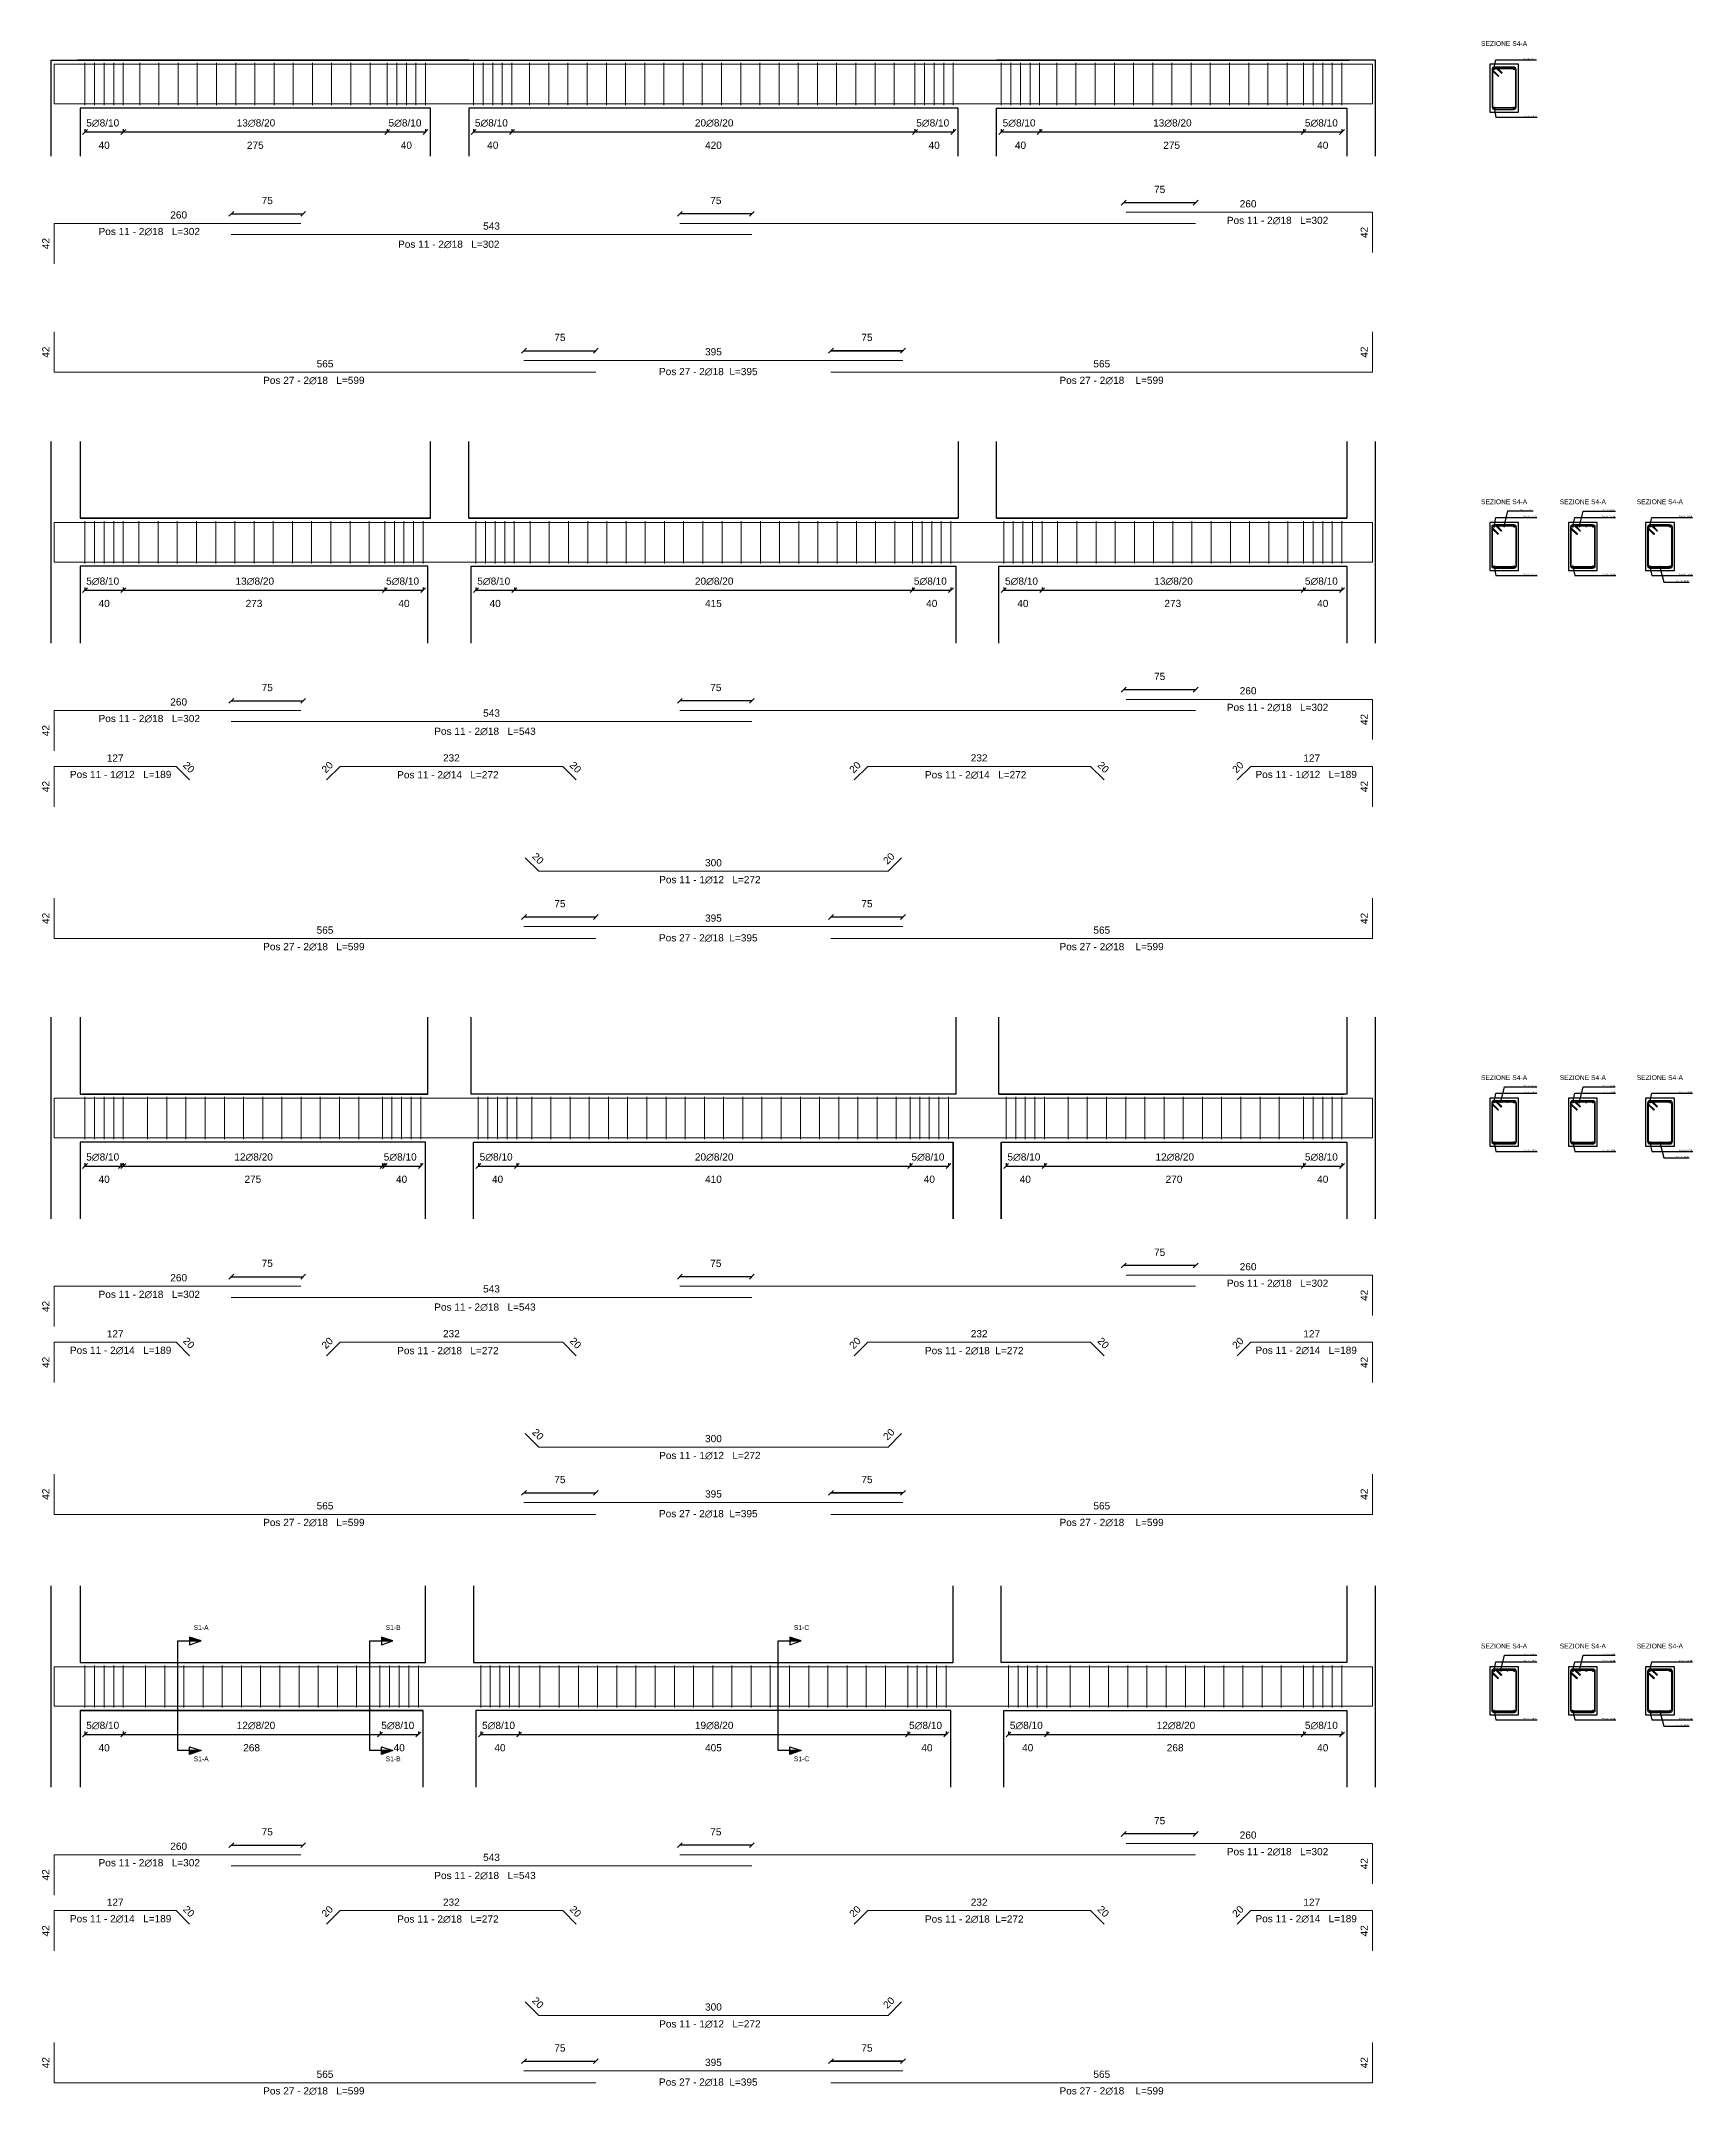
# Model space of a CAD drawing. Header units: millimetres. Extents: x -455371 to 117772, y -78417 to 116564.
# Drawn here: x -265607 to -248392, y -16116 to 5283 of the extents above; entities that cross this region are included whole.
import ezdxf
from ezdxf import colors
from ezdxf.entities.mleader import LeaderData, LeaderLine
from ezdxf.math import Vec2, Vec3

# ---------------------------------------------------------------- set-up
doc = ezdxf.new("R2010")
doc.units = ezdxf.units.MM
doc.linetypes.add('CENTER2', pattern=[28.575, 19.05, -3.175, 3.175, -3.175])
doc.layers.get('0').update_dxf_attribs({"color": 255})
for name, color, linetype, lineweight in [('armature', 5, 'Continuous', 18), ('Cls', 7, 'Continuous', 25), ('quote', 5, 'Continuous', 15), ('Scritte', 7, 'Continuous', 15), ('staffe', 10, 'Continuous', 15)]:
    doc.layers.add(name, color=color, linetype=linetype, lineweight=lineweight)
doc.layers.add('RETINI', color=253, linetype='Continuous')
doc.styles.get("Standard").update_dxf_attribs({"font": 'arial.ttf'})
doc.dimstyles.new('per distinte 1 a 50', dxfattribs={"dimtxt": 75, "dimasz": 150, "dimexe": 0.18, "dimexo": 250, "dimgap": 50, "dimtad": 1, "dimdec": 0, "dimlfac": 0.1, "dimzin": 0, "dimdsep": 46, "dimtxsty": 'Standard', "dimblk": 'NONE', "dimcen": 0, "dimse1": 1, "dimse2": 1, "dimsd1": 1, "dimsd2": 1, "dimadec": 0, "dimazin": 0, "dimtfac": 1, "dimtdec": 0, "dimtix": 1, "dimtofl": 0, "dimtmove": 0, "dimatfit": 3, "dimldrblk": 'NONE', "dimfxl": 250, "dimfxlon": 1, "dimtolj": 1, "dimtzin": 0, "dimarcsym": 2})
doc.dimstyles.new('scala1 a 50', dxfattribs={"dimtxt": 75, "dimasz": 50, "dimexe": 0.18, "dimexo": 250, "dimgap": 100, "dimtad": 2, "dimdec": 0, "dimlfac": 0.1, "dimzin": 0, "dimdsep": 46, "dimtxsty": 'Standard', "dimblk": 'OBLIQUE', "dimcen": -100, "dimadec": 0, "dimazin": 0, "dimtfac": 1, "dimtdec": 0, "dimtofl": 0, "dimtmove": 0, "dimatfit": 3, "dimfxl": 250, "dimfxlon": 1, "dimtolj": 1, "dimtzin": 0, "dimarcsym": 0})

msp = doc.modelspace()

# ---------------------------------------------------------------- texts
at = {"layer": 'Scritte'}
for s, width, insert, char_height, attachment_point in [('SEZIONE S4-A', 534.165, (-250601, 5282.1), 50, 1), ('5∅8/10 ', 371.945, (-265136.3, 4467.8), 75, 1), ('13∅8/20', 371.945, (-263568.2, 4467.8), 75, 1), ('5∅8/10 ', 371.945, (-261986.3, 4467.8), 75, 1), ('5∅8/10 ', 371.945, (-261086.3, 4467.8), 75, 1), ('20∅8/20', 371.945, (-258793.2, 4467.8), 75, 1), ('5∅8/10 ', 371.945, (-256486.3, 4467.8), 75, 1), ('5∅8/10 ', 371.945, (-255586.3, 4467.8), 75, 1), ('13∅8/20', 371.945, (-254018.2, 4467.8), 75, 1), ('5∅8/10 ', 371.945, (-252436.3, 4467.8), 75, 1), ('Pos 11 - 2∅18   L=302', 1084.771, (-252192.8, 3452.4), 75, 3), ('Pos 11 - 2∅18   L=302', 1084.771, (-265008, 3336.6), 75, 1), ('Pos 11 - 2∅18   L=302', 1084.771, (-261886.7, 3203.8), 75, 1), ('Pos 27 - 2∅18   L=599', 1084.771, (-263292.8, 1785.8), 75, 1), ('Pos 27 - 2∅18  L=395', 1084.771, (-259167.5, 1877.3), 75, 1), ('Pos 27 - 2∅18    L=599', 1084.771, (-253908, 1785.8), 75, 3), ('SEZIONE S4-A', 534.165, (-250601, 507.9), 50, 1), ('SEZIONE S4-A', 534.165, (-249780.2, 507.9), 50, 1), ('SEZIONE S4-A', 534.165, (-248977.3, 507.9), 50, 1), ('5∅8/10 ', 371.945, (-265136.3, -306.4), 75, 1), ('13∅8/20', 371.945, (-263580.7, -306.4), 75, 1), ('5∅8/10 ', 371.945, (-262011.3, -306.4), 75, 1), ('5∅8/10 ', 371.945, (-261061.3, -306.4), 75, 1), ('20∅8/20', 371.945, (-258793.2, -306.4), 75, 1), ('5∅8/10 ', 371.945, (-256511.3, -306.4), 75, 1), ('5∅8/10 ', 371.945, (-255561.3, -306.4), 75, 1), ('13∅8/20', 371.945, (-254005.7, -306.4), 75, 1), ('5∅8/10 ', 371.945, (-252436.3, -306.4), 75, 1), ('Pos 11 - 2∅18   L=302', 1084.771, (-252192.8, -1621.8), 75, 3), ('Pos 11 - 2∅18   L=302', 1084.771, (-265008, -1737.7), 75, 1), ('Pos 11 - 2∅18   L=543', 1084.771, (-261509.4, -1870.4), 75, 1), ('Pos 11 - 1∅12   L=189', 1084.771, (-265306.4, -2320.5), 75, 1), ('Pos 11 - 2∅14   L=272', 1084.771, (-261895.8, -2323.8), 75, 1), ('Pos 11 - 2∅14   L=272', 1084.771, (-256395.8, -2323.8), 75, 1), ('Pos 11 - 1∅12   L=189', 1084.771, (-251894.4, -2320.5), 75, 3), ('Pos 11 - 1∅12   L=272', 1084.771, (-259165.6, -3416.4), 75, 1), ('Pos 27 - 2∅18  L=395', 1084.771, (-259167.5, -4022.8), 75, 1), ('Pos 27 - 2∅18   L=599', 1084.771, (-263292.8, -4114.2), 75, 1), ('Pos 27 - 2∅18    L=599', 1084.771, (-253908, -4114.2), 75, 3), ('SEZIONE S4-A', 534.165, (-250601, -5491.5), 50, 1), ('SEZIONE S4-A', 534.165, (-249780.2, -5491.5), 50, 1), ('SEZIONE S4-A', 534.165, (-248977.3, -5491.5), 50, 1), ('5∅8/10 ', 371.945, (-265136.3, -6305.8), 75, 1), ('12∅8/20', 371.945, (-263593.2, -6305.8), 75, 1), ('5∅8/10 ', 371.945, (-262036.3, -6305.8), 75, 1), ('5∅8/10 ', 371.945, (-261036.3, -6305.8), 75, 1), ('20∅8/20', 371.945, (-258793.2, -6305.8), 75, 1), ('5∅8/10 ', 371.945, (-256536.3, -6305.8), 75, 1), ('5∅8/10 ', 371.945, (-255536.3, -6305.8), 75, 1), ('12∅8/20', 371.945, (-253993.2, -6305.8), 75, 1), ('5∅8/10 ', 371.945, (-252436.3, -6305.8), 75, 1), ('Pos 11 - 2∅18   L=302', 1084.771, (-252192.8, -7621.2), 75, 3), ('Pos 11 - 2∅18   L=302', 1084.771, (-265008, -7737.1), 75, 1), ('Pos 11 - 2∅18   L=543', 1084.771, (-261509.4, -7869.8), 75, 1), ('Pos 11 - 2∅14   L=189', 1084.771, (-265306.4, -8319.9), 75, 1), ('Pos 11 - 2∅18   L=272', 1084.771, (-261895.8, -8323.2), 75, 1), ('Pos 11 - 2∅18  L=272', 1084.771, (-256395.8, -8323.2), 75, 1), ('Pos 11 - 2∅14   L=189', 1084.771, (-251894.4, -8319.9), 75, 3), ('Pos 11 - 1∅12   L=272', 1084.771, (-259165.6, -9415.8), 75, 1), ('Pos 27 - 2∅18  L=395', 1084.771, (-259167.5, -10022.2), 75, 1), ('Pos 27 - 2∅18   L=599', 1084.771, (-263292.8, -10113.6), 75, 1), ('Pos 27 - 2∅18    L=599', 1084.771, (-253908, -10113.6), 75, 3), ('S1-A', 371.945, (-264016.5, -11221.3), 50, 1), ('S1-B', 371.945, (-262015.8, -11221.3), 50, 1), ('S1-C', 371.945, (-257761.2, -11221.3), 50, 1), ('SEZIONE S4-A', 534.165, (-250601, -11413.8), 50, 1), ('SEZIONE S4-A', 534.165, (-249780.2, -11413.8), 50, 1), ('SEZIONE S4-A', 534.165, (-248977.3, -11413.8), 50, 1), ('5∅8/10 ', 371.945, (-265136.3, -12228.1), 75, 1), ('12∅8/20', 371.945, (-263568.2, -12228.1), 75, 1), ('5∅8/10 ', 371.945, (-262061.3, -12228.1), 75, 1), ('5∅8/10 ', 371.945, (-261011.3, -12228.1), 75, 1), ('19∅8/20', 371.945, (-258793.2, -12228.1), 75, 1), ('5∅8/10 ', 371.945, (-256561.3, -12228.1), 75, 1), ('5∅8/10 ', 371.945, (-255511.3, -12228.1), 75, 1), ('12∅8/20', 371.945, (-253980.7, -12228.1), 75, 1), ('5∅8/10 ', 371.945, (-252436.3, -12228.1), 75, 1), ('S1-A', 371.945, (-264016.5, -12589.2), 50, 1), ('S1-B', 371.945, (-262015.8, -12589.2), 50, 1), ('S1-C', 371.945, (-257761.2, -12589.2), 50, 1), ('Pos 11 - 2∅18   L=302', 1084.771, (-265008, -13659.3), 75, 1), ('Pos 11 - 2∅18   L=302', 1084.771, (-252192.8, -13543.5), 75, 3), ('Pos 11 - 2∅18   L=543', 1084.771, (-261509.4, -13792.1), 75, 1), ('Pos 11 - 2∅14   L=189', 1084.771, (-265306.4, -14242.2), 75, 1), ('Pos 11 - 2∅18   L=272', 1084.771, (-261895.8, -14245.5), 75, 1), ('Pos 11 - 2∅18  L=272', 1084.771, (-256395.8, -14245.5), 75, 1), ('Pos 11 - 2∅14   L=189', 1084.771, (-251894.4, -14242.2), 75, 3), ('Pos 11 - 1∅12   L=272', 1084.771, (-259165.6, -15338.1), 75, 1), ('Pos 27 - 2∅18   L=599', 1084.771, (-263292.8, -16035.9), 75, 1), ('Pos 27 - 2∅18  L=395', 1084.771, (-259167.5, -15944.4), 75, 1), ('Pos 27 - 2∅18    L=599', 1084.771, (-253908, -16035.9), 75, 3)]:
    msp.add_mtext_dynamic_manual_height_columns(s, width=width, gutter_width=12.5, heights=[0], dxfattribs=dict(at, insert=insert, char_height=char_height, attachment_point=attachment_point))

# ---------------------------------------------------------------- blocks, each defined once
blk = doc.blocks.new('*U342')
at = {"layer": 'staffe'}
blk.add_lwpolyline([(0, -220), (0, 220)], dxfattribs=at)
blk = doc.blocks.new('*U343')
at = {"layer": 'Cls', "color": 0, "linetype": 'ByBlock', "lineweight": -2, "transparency": 16777216}
for p in [(0, 0), (100, 0), (200, 0), (300, 0), (400, 0)]:
    blk.add_blockref('*U342', p, dxfattribs=at)
blk = doc.blocks.new('*U344')
at = {"layer": 'staffe'}
blk.add_lwpolyline([(0, -220), (0, 220)], dxfattribs=at)
blk = doc.blocks.new('*U345')
at = {"layer": 'Cls', "color": 0, "linetype": 'ByBlock', "lineweight": -2, "transparency": 16777216}
for p in [(0, 0), (100, 0), (200, 0), (300, 0), (400, 0)]:
    blk.add_blockref('*U344', p, dxfattribs=at)
blk = doc.blocks.new('*U346')
at = {"layer": 'staffe'}
blk.add_lwpolyline([(0, -220), (0, 220)], dxfattribs=at)
blk = doc.blocks.new('*U347')
at = {"layer": 'Cls', "color": 0, "linetype": 'ByBlock', "lineweight": -2, "transparency": 16777216}
for p in [(0, 0), (100, 0), (200, 0), (300, 0), (400, 0)]:
    blk.add_blockref('*U346', p, dxfattribs=at)
blk = doc.blocks.new('*U348')
at = {"layer": 'staffe'}
blk.add_lwpolyline([(0, -220), (0, 220)], dxfattribs=at)
blk = doc.blocks.new('*U349')
at = {"layer": 'Cls', "color": 0, "linetype": 'ByBlock', "lineweight": -2, "transparency": 16777216}
for p in [(0, 0), (100, 0), (200, 0), (300, 0), (400, 0)]:
    blk.add_blockref('*U348', p, dxfattribs=at)
blk = doc.blocks.new('*U350')
at = {"layer": 'staffe'}
blk.add_lwpolyline([(0, -220), (0, 220)], dxfattribs=at)
blk = doc.blocks.new('*U351')
at = {"layer": 'Cls', "color": 0, "linetype": 'ByBlock', "lineweight": -2, "transparency": 16777216}
for p in [(0, 0), (100, 0), (200, 0), (300, 0), (400, 0)]:
    blk.add_blockref('*U350', p, dxfattribs=at)
blk = doc.blocks.new('*U352')
at = {"layer": 'staffe'}
blk.add_lwpolyline([(0, -220), (0, 220)], dxfattribs=at)
blk = doc.blocks.new('*U353')
at = {"layer": 'Cls', "color": 0, "linetype": 'ByBlock', "lineweight": -2, "transparency": 16777216}
for p in [(0, 0), (100, 0), (200, 0), (300, 0), (400, 0)]:
    blk.add_blockref('*U352', p, dxfattribs=at)
blk = doc.blocks.new('*U354')
at = {"layer": 'staffe'}
blk.add_lwpolyline([(0, -220), (0, 220)], dxfattribs=at)
blk = doc.blocks.new('*U355')
at = {"layer": 'Cls', "color": 0, "linetype": 'ByBlock', "lineweight": -2, "transparency": 16777216}
for p in [(0, 0), (100, 0), (200, 0), (300, 0), (400, 0)]:
    blk.add_blockref('*U354', p, dxfattribs=at)
blk = doc.blocks.new('*U356')
at = {"layer": 'staffe'}
blk.add_lwpolyline([(0, -220), (0, 220)], dxfattribs=at)
blk = doc.blocks.new('*U357')
at = {"layer": 'Cls', "color": 0, "linetype": 'ByBlock', "lineweight": -2, "transparency": 16777216}
for p in [(0, 0), (100, 0), (200, 0), (300, 0), (400, 0)]:
    blk.add_blockref('*U356', p, dxfattribs=at)
blk = doc.blocks.new('*U358')
at = {"layer": 'staffe'}
blk.add_lwpolyline([(0, -220), (0, 220)], dxfattribs=at)
blk = doc.blocks.new('*U359')
at = {"layer": 'Cls', "color": 0, "linetype": 'ByBlock', "lineweight": -2, "transparency": 16777216}
for p in [(0, 0), (100, 0), (200, 0), (300, 0), (400, 0)]:
    blk.add_blockref('*U358', p, dxfattribs=at)
blk = doc.blocks.new('*U360')
at = {"layer": 'staffe'}
blk.add_lwpolyline([(0, -220), (0, 220)], dxfattribs=at)
blk = doc.blocks.new('*U361')
at = {"layer": 'Cls', "color": 0, "linetype": 'ByBlock', "lineweight": -2, "transparency": 16777216}
for p in [(0, 0), (100, 0), (200, 0), (300, 0), (400, 0)]:
    blk.add_blockref('*U360', p, dxfattribs=at)
blk = doc.blocks.new('*U362')
at = {"layer": 'staffe'}
blk.add_lwpolyline([(0, -220), (0, 220)], dxfattribs=at)
blk = doc.blocks.new('*U363')
at = {"layer": 'Cls', "color": 0, "linetype": 'ByBlock', "lineweight": -2, "transparency": 16777216}
for p in [(0, 0), (100, 0), (200, 0), (300, 0), (400, 0)]:
    blk.add_blockref('*U362', p, dxfattribs=at)
blk = doc.blocks.new('*U364')
at = {"layer": 'staffe'}
blk.add_lwpolyline([(0, -220), (0, 220)], dxfattribs=at)
blk = doc.blocks.new('*U365')
at = {"layer": 'Cls', "color": 0, "linetype": 'ByBlock', "lineweight": -2, "transparency": 16777216}
for p in [(0, 0), (100, 0), (200, 0), (300, 0), (400, 0)]:
    blk.add_blockref('*U364', p, dxfattribs=at)
blk = doc.blocks.new('*U366')
at = {"layer": 'staffe'}
blk.add_lwpolyline([(0, -220), (0, 220)], dxfattribs=at)
blk = doc.blocks.new('*U367')
at = {"layer": 'Cls', "color": 0, "linetype": 'ByBlock', "lineweight": -2, "transparency": 16777216}
for p in [(0, 0), (100, 0), (200, 0), (300, 0), (400, 0)]:
    blk.add_blockref('*U366', p, dxfattribs=at)
blk = doc.blocks.new('*U368')
at = {"layer": 'staffe'}
blk.add_lwpolyline([(0, -220), (0, 220)], dxfattribs=at)
blk = doc.blocks.new('*U369')
at = {"layer": 'Cls', "color": 0, "linetype": 'ByBlock', "lineweight": -2, "transparency": 16777216}
for p in [(0, 0), (100, 0), (200, 0), (300, 0), (400, 0)]:
    blk.add_blockref('*U368', p, dxfattribs=at)
blk = doc.blocks.new('*U370')
at = {"layer": 'staffe'}
blk.add_lwpolyline([(0, -220), (0, 220)], dxfattribs=at)
blk = doc.blocks.new('*U371')
at = {"layer": 'Cls', "color": 0, "linetype": 'ByBlock', "lineweight": -2, "transparency": 16777216}
for p in [(0, 0), (100, 0), (200, 0), (300, 0), (400, 0)]:
    blk.add_blockref('*U370', p, dxfattribs=at)
blk = doc.blocks.new('*U372')
at = {"layer": 'staffe'}
blk.add_lwpolyline([(0, -220), (0, 220)], dxfattribs=at)
blk = doc.blocks.new('*U373')
at = {"layer": 'Cls', "color": 0, "linetype": 'ByBlock', "lineweight": -2, "transparency": 16777216}
for p in [(0, 0), (100, 0), (200, 0), (300, 0), (400, 0)]:
    blk.add_blockref('*U372', p, dxfattribs=at)
blk = doc.blocks.new('*U374')
at = {"layer": 'staffe'}
blk.add_lwpolyline([(0, -220), (0, 220)], dxfattribs=at)
blk = doc.blocks.new('*U375')
at = {"layer": 'Cls', "color": 0, "linetype": 'ByBlock', "lineweight": -2, "transparency": 16777216}
for p in [(0, 0), (100, 0), (200, 0), (300, 0), (400, 0)]:
    blk.add_blockref('*U374', p, dxfattribs=at)
blk = doc.blocks.new('*U376')
at = {"layer": 'staffe'}
blk.add_lwpolyline([(0, -220), (0, 220)], dxfattribs=at)
blk = doc.blocks.new('*U377')
at = {"layer": 'Cls', "color": 0, "linetype": 'ByBlock', "lineweight": -2, "transparency": 16777216}
for p in [(0, 0), (100, 0), (200, 0), (300, 0), (400, 0)]:
    blk.add_blockref('*U376', p, dxfattribs=at)
blk = doc.blocks.new('*U378')
at = {"layer": 'staffe'}
blk.add_lwpolyline([(0, -220), (0, 220)], dxfattribs=at)
blk = doc.blocks.new('*U379')
at = {"layer": 'Cls', "color": 0, "linetype": 'ByBlock', "lineweight": -2, "transparency": 16777216}
for p in [(0, 0), (100, 0), (200, 0), (300, 0), (400, 0)]:
    blk.add_blockref('*U378', p, dxfattribs=at)
blk = doc.blocks.new('*U380')
at = {"layer": 'staffe'}
blk.add_lwpolyline([(0, -220), (0, 220)], dxfattribs=at)
blk = doc.blocks.new('*U381')
at = {"layer": 'Cls', "color": 0, "linetype": 'ByBlock', "lineweight": -2, "transparency": 16777216}
for p in [(0, 0), (100, 0), (200, 0), (300, 0), (400, 0)]:
    blk.add_blockref('*U380', p, dxfattribs=at)
blk = doc.blocks.new('*U382')
at = {"layer": 'staffe'}
blk.add_lwpolyline([(0, -220), (0, 220)], dxfattribs=at)
blk = doc.blocks.new('*U383')
at = {"layer": 'Cls', "color": 0, "linetype": 'ByBlock', "lineweight": -2, "transparency": 16777216}
for p in [(0, 0), (100, 0), (200, 0), (300, 0), (400, 0)]:
    blk.add_blockref('*U382', p, dxfattribs=at)
blk = doc.blocks.new('*U384')
at = {"layer": 'staffe'}
blk.add_lwpolyline([(0, -220), (0, 220)], dxfattribs=at)
blk = doc.blocks.new('*U385')
at = {"layer": 'Cls', "color": 0, "linetype": 'ByBlock', "lineweight": -2, "transparency": 16777216}
for p in [(0, 0), (100, 0), (200, 0), (300, 0), (400, 0)]:
    blk.add_blockref('*U384', p, dxfattribs=at)
blk = doc.blocks.new('*U386')
at = {"layer": 'staffe'}
blk.add_lwpolyline([(0, -220), (0, 220)], dxfattribs=at)
blk = doc.blocks.new('*U387')
at = {"layer": 'Cls', "color": 0, "linetype": 'ByBlock', "lineweight": -2, "transparency": 16777216}
for p in [(0, 0), (100, 0), (200, 0), (300, 0), (400, 0)]:
    blk.add_blockref('*U386', p, dxfattribs=at)
blk = doc.blocks.new('*U388')
at = {"layer": 'staffe'}
blk.add_lwpolyline([(0, -220), (0, 220)], dxfattribs=at)
blk = doc.blocks.new('*U389')
at = {"layer": 'Cls', "color": 0, "linetype": 'ByBlock', "lineweight": -2, "transparency": 16777216}
for p in [(0, 0), (100, 0), (200, 0), (300, 0), (400, 0)]:
    blk.add_blockref('*U388', p, dxfattribs=at)
blk = doc.blocks.new('*U486')
at = {"layer": 'staffe'}
blk.add_lwpolyline([(0, -220), (0, 220)], dxfattribs=at)
blk = doc.blocks.new('*U487')
at = {"layer": 'Cls', "color": 0, "linetype": 'ByBlock', "lineweight": -2, "transparency": 16777216}
for p in [(0, 0), (200, 0), (400, 0), (600, 0), (800, 0), (1000, 0), (1200, 0), (1400, 0), (1600, 0), (1800, 0), (2000, 0), (2200, 0), (2400, 0)]:
    blk.add_blockref('*U486', p, dxfattribs=at)
blk = doc.blocks.new('*U488')
at = {"layer": 'staffe'}
blk.add_lwpolyline([(0, -220), (0, 220)], dxfattribs=at)
blk = doc.blocks.new('*U489')
at = {"layer": 'Cls', "color": 0, "linetype": 'ByBlock', "lineweight": -2, "transparency": 16777216}
for p in [(0, 0), (200, 0), (400, 0), (600, 0), (800, 0), (1000, 0), (1200, 0), (1400, 0), (1600, 0), (1800, 0), (2000, 0), (2200, 0), (2400, 0)]:
    blk.add_blockref('*U488', p, dxfattribs=at)
blk = doc.blocks.new('*U482')
at = {"layer": 'staffe'}
blk.add_lwpolyline([(0, -220), (0, 220)], dxfattribs=at)
blk = doc.blocks.new('*U483')
at = {"layer": 'Cls', "color": 0, "linetype": 'ByBlock', "lineweight": -2, "transparency": 16777216}
for p in [(0, 0), (200, 0), (400, 0), (600, 0), (800, 0), (1000, 0), (1200, 0), (1400, 0), (1600, 0), (1800, 0), (2000, 0), (2200, 0)]:
    blk.add_blockref('*U482', p, dxfattribs=at)
blk = doc.blocks.new('*U484')
at = {"layer": 'staffe'}
blk.add_lwpolyline([(0, -220), (0, 220)], dxfattribs=at)
blk = doc.blocks.new('*U485')
at = {"layer": 'Cls', "color": 0, "linetype": 'ByBlock', "lineweight": -2, "transparency": 16777216}
for p in [(0, 0), (200, 0), (400, 0), (600, 0), (800, 0), (1000, 0), (1200, 0), (1400, 0), (1600, 0), (1800, 0), (2000, 0), (2200, 0)]:
    blk.add_blockref('*U484', p, dxfattribs=at)
blk = doc.blocks.new('*U494')
at = {"layer": 'staffe'}
blk.add_lwpolyline([(0, -220), (0, 220)], dxfattribs=at)
blk = doc.blocks.new('*U495')
at = {"layer": 'Cls', "color": 0, "linetype": 'ByBlock', "lineweight": -2, "transparency": 16777216}
for p in [(0, 0), (200, 0), (400, 0), (600, 0), (800, 0), (1000, 0), (1200, 0), (1400, 0), (1600, 0), (1800, 0), (2000, 0), (2200, 0), (2400, 0)]:
    blk.add_blockref('*U494', p, dxfattribs=at)
blk = doc.blocks.new('*U496')
at = {"layer": 'staffe'}
blk.add_lwpolyline([(0, -220), (0, 220)], dxfattribs=at)
blk = doc.blocks.new('*U497')
at = {"layer": 'Cls', "color": 0, "linetype": 'ByBlock', "lineweight": -2, "transparency": 16777216}
for p in [(0, 0), (200, 0), (400, 0), (600, 0), (800, 0), (1000, 0), (1200, 0), (1400, 0), (1600, 0), (1800, 0), (2000, 0), (2200, 0), (2400, 0)]:
    blk.add_blockref('*U496', p, dxfattribs=at)
blk = doc.blocks.new('*U490')
at = {"layer": 'staffe'}
blk.add_lwpolyline([(0, -220), (0, 220)], dxfattribs=at)
blk = doc.blocks.new('*U491')
at = {"layer": 'Cls', "color": 0, "linetype": 'ByBlock', "lineweight": -2, "transparency": 16777216}
for p in [(0, 0), (200, 0), (400, 0), (600, 0), (800, 0), (1000, 0), (1200, 0), (1400, 0), (1600, 0), (1800, 0), (2000, 0), (2200, 0)]:
    blk.add_blockref('*U490', p, dxfattribs=at)
blk = doc.blocks.new('*U492')
at = {"layer": 'staffe'}
blk.add_lwpolyline([(0, -220), (0, 220)], dxfattribs=at)
blk = doc.blocks.new('*U493')
at = {"layer": 'Cls', "color": 0, "linetype": 'ByBlock', "lineweight": -2, "transparency": 16777216}
for p in [(0, 0), (200, 0), (400, 0), (600, 0), (800, 0), (1000, 0), (1200, 0), (1400, 0), (1600, 0), (1800, 0), (2000, 0), (2200, 0)]:
    blk.add_blockref('*U492', p, dxfattribs=at)
blk = doc.blocks.new('*U498')
at = {"layer": 'staffe'}
blk.add_lwpolyline([(0, -220), (0, 220)], dxfattribs=at)
blk = doc.blocks.new('*U499')
at = {"layer": 'Cls', "color": 0, "linetype": 'ByBlock', "lineweight": -2, "transparency": 16777216}
for p in [(0, 0), (200, 0), (400, 0), (600, 0), (800, 0), (1000, 0), (1200, 0), (1400, 0), (1600, 0), (1800, 0), (2000, 0), (2200, 0), (2400, 0), (2600, 0), (2800, 0), (3000, 0), (3200, 0), (3400, 0), (3600, 0), (3800, 0)]:
    blk.add_blockref('*U498', p, dxfattribs=at)
blk = doc.blocks.new('*U501')
at = {"layer": 'staffe'}
blk.add_lwpolyline([(0, -220), (0, 220)], dxfattribs=at)
blk = doc.blocks.new('*U500')
at = {"layer": 'Cls', "color": 0, "linetype": 'ByBlock', "lineweight": -2, "transparency": 16777216}
for p in [(0, 0), (200, 0), (400, 0), (600, 0), (800, 0), (1000, 0), (1200, 0), (1400, 0), (1600, 0), (1800, 0), (2000, 0), (2200, 0), (2400, 0), (2600, 0), (2800, 0), (3000, 0), (3200, 0), (3400, 0), (3600, 0), (3800, 0)]:
    blk.add_blockref('*U501', p, dxfattribs=at)
blk = doc.blocks.new('*U503')
at = {"layer": 'staffe'}
blk.add_lwpolyline([(0, -220), (0, 220)], dxfattribs=at)
blk = doc.blocks.new('*U502')
at = {"layer": 'Cls', "color": 0, "linetype": 'ByBlock', "lineweight": -2, "transparency": 16777216}
for p in [(0, 0), (200, 0), (400, 0), (600, 0), (800, 0), (1000, 0), (1200, 0), (1400, 0), (1600, 0), (1800, 0), (2000, 0), (2200, 0), (2400, 0), (2600, 0), (2800, 0), (3000, 0), (3200, 0), (3400, 0), (3600, 0), (3800, 0)]:
    blk.add_blockref('*U503', p, dxfattribs=at)
blk = doc.blocks.new('*U505')
at = {"layer": 'staffe'}
blk.add_lwpolyline([(0, -220), (0, 220)], dxfattribs=at)
blk = doc.blocks.new('*U504')
at = {"layer": 'Cls', "color": 0, "linetype": 'ByBlock', "lineweight": -2, "transparency": 16777216}
for p in [(0, 0), (200, 0), (400, 0), (600, 0), (800, 0), (1000, 0), (1200, 0), (1400, 0), (1600, 0), (1800, 0), (2000, 0), (2200, 0), (2400, 0), (2600, 0), (2800, 0), (3000, 0), (3200, 0), (3400, 0), (3600, 0)]:
    blk.add_blockref('*U505', p, dxfattribs=at)
blk = doc.blocks.new('_Oblique')
at = {"color": 0, "linetype": 'ByBlock', "lineweight": -2}
blk.add_line((-0.5, -0.5), (0.5, 0.5), dxfattribs=at)
blk = doc.blocks.new('*D564')
at = {"layer": 'Defpoints', "color": 0, "transparency": 16777216}
for p in [(-252450, 4615), (-252050, 4615), (-252050, 4336)]:
    blk.add_point(p, dxfattribs=at)
at = {"layer": 'quote', "color": 0, "lineweight": -2, "transparency": 16777216}
for p, q in [((-252450, 4365), (-252450, 4335)), ((-252450, 4336), (-252050, 4336)), ((-252050, 4365), (-252050, 4335))]:
    blk.add_line(p, q, dxfattribs=at)
at = {"layer": 'quote', "color": 0, "lineweight": -2, "transparency": 16777216, "xscale": 50, "yscale": 50, "zscale": 50, "rotation": 180}
blk.add_blockref('_Oblique', (-252450, 4336), dxfattribs=at)
at = {"layer": 'quote', "color": 0, "lineweight": -2, "transparency": 16777216, "xscale": 50, "yscale": 50, "zscale": 50}
blk.add_blockref('_Oblique', (-252050, 4336), dxfattribs=at)
at = {"layer": 'quote', "color": 0, "transparency": 16777216, "insert": (-252250, 4197), "char_height": 75, "attachment_point": 5}
blk.add_mtext('\\A1;40', dxfattribs=at)
blk = doc.blocks.new('*D565')
at = {"layer": 'Defpoints', "color": 0, "transparency": 16777216}
for p in [(-256500, 4615), (-256100, 4615), (-256100, 4336)]:
    blk.add_point(p, dxfattribs=at)
at = {"layer": 'quote', "color": 0, "lineweight": -2, "transparency": 16777216}
for p, q in [((-256500, 4365), (-256500, 4335)), ((-256500, 4336), (-256100, 4336)), ((-256100, 4365), (-256100, 4335))]:
    blk.add_line(p, q, dxfattribs=at)
at = {"layer": 'quote', "color": 0, "lineweight": -2, "transparency": 16777216, "xscale": 50, "yscale": 50, "zscale": 50, "rotation": 180}
blk.add_blockref('_Oblique', (-256500, 4336), dxfattribs=at)
at = {"layer": 'quote', "color": 0, "lineweight": -2, "transparency": 16777216, "xscale": 50, "yscale": 50, "zscale": 50}
blk.add_blockref('_Oblique', (-256100, 4336), dxfattribs=at)
at = {"layer": 'quote', "color": 0, "transparency": 16777216, "insert": (-256300, 4197), "char_height": 75, "attachment_point": 5}
blk.add_mtext('\\A1;40', dxfattribs=at)
blk = doc.blocks.new('*D566')
at = {"layer": 'Defpoints', "color": 0, "transparency": 16777216}
for p in [(-262000, 4615), (-261600, 4615), (-261600, 4336)]:
    blk.add_point(p, dxfattribs=at)
at = {"layer": 'quote', "color": 0, "lineweight": -2, "transparency": 16777216}
for p, q in [((-262000, 4365), (-262000, 4335)), ((-262000, 4336), (-261600, 4336)), ((-261600, 4365), (-261600, 4335))]:
    blk.add_line(p, q, dxfattribs=at)
at = {"layer": 'quote', "color": 0, "lineweight": -2, "transparency": 16777216, "xscale": 50, "yscale": 50, "zscale": 50, "rotation": 180}
blk.add_blockref('_Oblique', (-262000, 4336), dxfattribs=at)
at = {"layer": 'quote', "color": 0, "lineweight": -2, "transparency": 16777216, "xscale": 50, "yscale": 50, "zscale": 50}
blk.add_blockref('_Oblique', (-261600, 4336), dxfattribs=at)
at = {"layer": 'quote', "color": 0, "transparency": 16777216, "insert": (-261800, 4197), "char_height": 75, "attachment_point": 5}
blk.add_mtext('\\A1;40', dxfattribs=at)
blk = doc.blocks.new('*D567')
at = {"layer": 'Defpoints', "color": 0, "transparency": 16777216}
for p in [(-262025, -159), (-261625, -159), (-261625, -439)]:
    blk.add_point(p, dxfattribs=at)
at = {"layer": 'quote', "color": 0, "lineweight": -2, "transparency": 16777216}
for p, q in [((-262025, -409), (-262025, -439)), ((-261625, -409), (-261625, -439)), ((-262025, -439), (-261625, -439))]:
    blk.add_line(p, q, dxfattribs=at)
at = {"layer": 'quote', "color": 0, "lineweight": -2, "transparency": 16777216, "xscale": 50, "yscale": 50, "zscale": 50, "rotation": 180}
blk.add_blockref('_Oblique', (-262025, -439), dxfattribs=at)
at = {"layer": 'quote', "color": 0, "lineweight": -2, "transparency": 16777216, "xscale": 50, "yscale": 50, "zscale": 50}
blk.add_blockref('_Oblique', (-261625, -439), dxfattribs=at)
at = {"layer": 'quote', "color": 0, "transparency": 16777216, "insert": (-261825, -577), "char_height": 75, "attachment_point": 5}
blk.add_mtext('\\A1;40', dxfattribs=at)
blk = doc.blocks.new('*D568')
at = {"layer": 'Defpoints', "color": 0, "transparency": 16777216}
for p in [(-256525, -159), (-256125, -159), (-256125, -439)]:
    blk.add_point(p, dxfattribs=at)
at = {"layer": 'quote', "color": 0, "lineweight": -2, "transparency": 16777216}
for p, q in [((-256525, -409), (-256525, -439)), ((-256125, -409), (-256125, -439)), ((-256525, -439), (-256125, -439))]:
    blk.add_line(p, q, dxfattribs=at)
at = {"layer": 'quote', "color": 0, "lineweight": -2, "transparency": 16777216, "xscale": 50, "yscale": 50, "zscale": 50, "rotation": 180}
blk.add_blockref('_Oblique', (-256525, -439), dxfattribs=at)
at = {"layer": 'quote', "color": 0, "lineweight": -2, "transparency": 16777216, "xscale": 50, "yscale": 50, "zscale": 50}
blk.add_blockref('_Oblique', (-256125, -439), dxfattribs=at)
at = {"layer": 'quote', "color": 0, "transparency": 16777216, "insert": (-256325, -577), "char_height": 75, "attachment_point": 5}
blk.add_mtext('\\A1;40', dxfattribs=at)
blk = doc.blocks.new('*D569')
at = {"layer": 'Defpoints', "color": 0, "transparency": 16777216}
for p in [(-252450, -159), (-252050, -159), (-252050, -439)]:
    blk.add_point(p, dxfattribs=at)
at = {"layer": 'quote', "color": 0, "lineweight": -2, "transparency": 16777216}
for p, q in [((-252450, -409), (-252450, -439)), ((-252050, -409), (-252050, -439)), ((-252450, -439), (-252050, -439))]:
    blk.add_line(p, q, dxfattribs=at)
at = {"layer": 'quote', "color": 0, "lineweight": -2, "transparency": 16777216, "xscale": 50, "yscale": 50, "zscale": 50, "rotation": 180}
blk.add_blockref('_Oblique', (-252450, -439), dxfattribs=at)
at = {"layer": 'quote', "color": 0, "lineweight": -2, "transparency": 16777216, "xscale": 50, "yscale": 50, "zscale": 50}
blk.add_blockref('_Oblique', (-252050, -439), dxfattribs=at)
at = {"layer": 'quote', "color": 0, "transparency": 16777216, "insert": (-252250, -577), "char_height": 75, "attachment_point": 5}
blk.add_mtext('\\A1;40', dxfattribs=at)
blk = doc.blocks.new('*D570')
at = {"layer": 'Defpoints', "color": 0, "transparency": 16777216}
for p in [(-252450, -6159), (-252050, -6159), (-252050, -6438)]:
    blk.add_point(p, dxfattribs=at)
at = {"layer": 'quote', "color": 0, "lineweight": -2, "transparency": 16777216}
for p, q in [((-252450, -6409), (-252450, -6438)), ((-252050, -6409), (-252050, -6438)), ((-252450, -6438), (-252050, -6438))]:
    blk.add_line(p, q, dxfattribs=at)
at = {"layer": 'quote', "color": 0, "lineweight": -2, "transparency": 16777216, "xscale": 50, "yscale": 50, "zscale": 50, "rotation": 180}
blk.add_blockref('_Oblique', (-252450, -6438), dxfattribs=at)
at = {"layer": 'quote', "color": 0, "lineweight": -2, "transparency": 16777216, "xscale": 50, "yscale": 50, "zscale": 50}
blk.add_blockref('_Oblique', (-252050, -6438), dxfattribs=at)
at = {"layer": 'quote', "color": 0, "transparency": 16777216, "insert": (-252250, -6576), "char_height": 75, "attachment_point": 5}
blk.add_mtext('\\A1;40', dxfattribs=at)
blk = doc.blocks.new('*D571')
at = {"layer": 'Defpoints', "color": 0, "transparency": 16777216}
for p in [(-252450, -12081), (-252050, -12081), (-252050, -12360)]:
    blk.add_point(p, dxfattribs=at)
at = {"layer": 'quote', "color": 0, "lineweight": -2, "transparency": 16777216}
for p, q in [((-252450, -12331), (-252450, -12360)), ((-252450, -12360), (-252050, -12360)), ((-252050, -12331), (-252050, -12360))]:
    blk.add_line(p, q, dxfattribs=at)
at = {"layer": 'quote', "color": 0, "lineweight": -2, "transparency": 16777216, "xscale": 50, "yscale": 50, "zscale": 50, "rotation": 180}
blk.add_blockref('_Oblique', (-252450, -12360), dxfattribs=at)
at = {"layer": 'quote', "color": 0, "lineweight": -2, "transparency": 16777216, "xscale": 50, "yscale": 50, "zscale": 50}
blk.add_blockref('_Oblique', (-252050, -12360), dxfattribs=at)
at = {"layer": 'quote', "color": 0, "transparency": 16777216, "insert": (-252250, -12499), "char_height": 75, "attachment_point": 5}
blk.add_mtext('\\A1;40', dxfattribs=at)
blk = doc.blocks.new('*D572')
at = {"layer": 'Defpoints', "color": 0, "transparency": 16777216}
for p in [(-256575, -12081), (-256175, -12081), (-256175, -12360)]:
    blk.add_point(p, dxfattribs=at)
at = {"layer": 'quote', "color": 0, "lineweight": -2, "transparency": 16777216}
for p, q in [((-256575, -12331), (-256575, -12360)), ((-256575, -12360), (-256175, -12360)), ((-256175, -12331), (-256175, -12360))]:
    blk.add_line(p, q, dxfattribs=at)
at = {"layer": 'quote', "color": 0, "lineweight": -2, "transparency": 16777216, "xscale": 50, "yscale": 50, "zscale": 50, "rotation": 180}
blk.add_blockref('_Oblique', (-256575, -12360), dxfattribs=at)
at = {"layer": 'quote', "color": 0, "lineweight": -2, "transparency": 16777216, "xscale": 50, "yscale": 50, "zscale": 50}
blk.add_blockref('_Oblique', (-256175, -12360), dxfattribs=at)
at = {"layer": 'quote', "color": 0, "transparency": 16777216, "insert": (-256375, -12499), "char_height": 75, "attachment_point": 5}
blk.add_mtext('\\A1;40', dxfattribs=at)
blk = doc.blocks.new('*D573')
at = {"layer": 'Defpoints', "color": 0, "transparency": 16777216}
for p in [(-256550, -6159), (-256150, -6159), (-256150, -6438)]:
    blk.add_point(p, dxfattribs=at)
at = {"layer": 'quote', "color": 0, "lineweight": -2, "transparency": 16777216}
for p, q in [((-256550, -6409), (-256550, -6438)), ((-256150, -6409), (-256150, -6438)), ((-256550, -6438), (-256150, -6438))]:
    blk.add_line(p, q, dxfattribs=at)
at = {"layer": 'quote', "color": 0, "lineweight": -2, "transparency": 16777216, "xscale": 50, "yscale": 50, "zscale": 50, "rotation": 180}
blk.add_blockref('_Oblique', (-256550, -6438), dxfattribs=at)
at = {"layer": 'quote', "color": 0, "lineweight": -2, "transparency": 16777216, "xscale": 50, "yscale": 50, "zscale": 50}
blk.add_blockref('_Oblique', (-256150, -6438), dxfattribs=at)
at = {"layer": 'quote', "color": 0, "transparency": 16777216, "insert": (-256350, -6576), "char_height": 75, "attachment_point": 5}
blk.add_mtext('\\A1;40', dxfattribs=at)
blk = doc.blocks.new('*D574')
at = {"layer": 'Defpoints', "color": 0, "transparency": 16777216}
for p in [(-262050, -6159), (-261650, -6159), (-261650, -6438)]:
    blk.add_point(p, dxfattribs=at)
at = {"layer": 'quote', "color": 0, "lineweight": -2, "transparency": 16777216}
for p, q in [((-262050, -6409), (-262050, -6438)), ((-261650, -6409), (-261650, -6438)), ((-262050, -6438), (-261650, -6438))]:
    blk.add_line(p, q, dxfattribs=at)
at = {"layer": 'quote', "color": 0, "lineweight": -2, "transparency": 16777216, "xscale": 50, "yscale": 50, "zscale": 50, "rotation": 180}
blk.add_blockref('_Oblique', (-262050, -6438), dxfattribs=at)
at = {"layer": 'quote', "color": 0, "lineweight": -2, "transparency": 16777216, "xscale": 50, "yscale": 50, "zscale": 50}
blk.add_blockref('_Oblique', (-261650, -6438), dxfattribs=at)
at = {"layer": 'quote', "color": 0, "transparency": 16777216, "insert": (-261850, -6576), "char_height": 75, "attachment_point": 5}
blk.add_mtext('\\A1;40', dxfattribs=at)
blk = doc.blocks.new('*D575')
at = {"layer": 'Defpoints', "color": 0, "transparency": 16777216}
for p in [(-262075, -12081), (-261675, -12081), (-261675, -12360)]:
    blk.add_point(p, dxfattribs=at)
at = {"layer": 'quote', "color": 0, "lineweight": -2, "transparency": 16777216}
for p, q in [((-262075, -12331), (-262075, -12360)), ((-262075, -12360), (-261675, -12360)), ((-261675, -12331), (-261675, -12360))]:
    blk.add_line(p, q, dxfattribs=at)
at = {"layer": 'quote', "color": 0, "lineweight": -2, "transparency": 16777216, "xscale": 50, "yscale": 50, "zscale": 50, "rotation": 180}
blk.add_blockref('_Oblique', (-262075, -12360), dxfattribs=at)
at = {"layer": 'quote', "color": 0, "lineweight": -2, "transparency": 16777216, "xscale": 50, "yscale": 50, "zscale": 50}
blk.add_blockref('_Oblique', (-261675, -12360), dxfattribs=at)
at = {"layer": 'quote', "color": 0, "transparency": 16777216, "insert": (-261875, -12499), "char_height": 75, "attachment_point": 5}
blk.add_mtext('\\A1;40', dxfattribs=at)
blk = doc.blocks.new('*D607')
at = {"layer": 'Defpoints', "color": 0, "transparency": 16777216}
for p in [(-265150, 4615), (-264750, 4615), (-264750, 4336)]:
    blk.add_point(p, dxfattribs=at)
at = {"layer": 'quote', "color": 0, "lineweight": -2, "transparency": 16777216}
for p, q in [((-265150, 4365), (-265150, 4335)), ((-265150, 4336), (-264750, 4336)), ((-264750, 4365), (-264750, 4335))]:
    blk.add_line(p, q, dxfattribs=at)
at = {"layer": 'quote', "color": 0, "lineweight": -2, "transparency": 16777216, "xscale": 50, "yscale": 50, "zscale": 50, "rotation": 180}
blk.add_blockref('_Oblique', (-265150, 4336), dxfattribs=at)
at = {"layer": 'quote', "color": 0, "lineweight": -2, "transparency": 16777216, "xscale": 50, "yscale": 50, "zscale": 50}
blk.add_blockref('_Oblique', (-264750, 4336), dxfattribs=at)
at = {"layer": 'quote', "color": 0, "transparency": 16777216, "insert": (-264950, 4197), "char_height": 75, "attachment_point": 5}
blk.add_mtext('\\A1;40', dxfattribs=at)
blk = doc.blocks.new('*D608')
at = {"layer": 'Defpoints', "color": 0, "transparency": 16777216}
for p in [(-265150, -159), (-264750, -159), (-264750, -439)]:
    blk.add_point(p, dxfattribs=at)
at = {"layer": 'quote', "color": 0, "lineweight": -2, "transparency": 16777216}
for p, q in [((-265150, -409), (-265150, -439)), ((-264750, -409), (-264750, -439)), ((-265150, -439), (-264750, -439))]:
    blk.add_line(p, q, dxfattribs=at)
at = {"layer": 'quote', "color": 0, "lineweight": -2, "transparency": 16777216, "xscale": 50, "yscale": 50, "zscale": 50, "rotation": 180}
blk.add_blockref('_Oblique', (-265150, -439), dxfattribs=at)
at = {"layer": 'quote', "color": 0, "lineweight": -2, "transparency": 16777216, "xscale": 50, "yscale": 50, "zscale": 50}
blk.add_blockref('_Oblique', (-264750, -439), dxfattribs=at)
at = {"layer": 'quote', "color": 0, "transparency": 16777216, "insert": (-264950, -577), "char_height": 75, "attachment_point": 5}
blk.add_mtext('\\A1;40', dxfattribs=at)
blk = doc.blocks.new('*D609')
at = {"layer": 'Defpoints', "color": 0, "transparency": 16777216}
for p in [(-265150, -6159), (-264750, -6159), (-264750, -6438)]:
    blk.add_point(p, dxfattribs=at)
at = {"layer": 'quote', "color": 0, "lineweight": -2, "transparency": 16777216}
for p, q in [((-265150, -6409), (-265150, -6438)), ((-264750, -6409), (-264750, -6438)), ((-265150, -6438), (-264750, -6438))]:
    blk.add_line(p, q, dxfattribs=at)
at = {"layer": 'quote', "color": 0, "lineweight": -2, "transparency": 16777216, "xscale": 50, "yscale": 50, "zscale": 50, "rotation": 180}
blk.add_blockref('_Oblique', (-265150, -6438), dxfattribs=at)
at = {"layer": 'quote', "color": 0, "lineweight": -2, "transparency": 16777216, "xscale": 50, "yscale": 50, "zscale": 50}
blk.add_blockref('_Oblique', (-264750, -6438), dxfattribs=at)
at = {"layer": 'quote', "color": 0, "transparency": 16777216, "insert": (-264950, -6576), "char_height": 75, "attachment_point": 5}
blk.add_mtext('\\A1;40', dxfattribs=at)
blk = doc.blocks.new('*D610')
at = {"layer": 'Defpoints', "color": 0, "transparency": 16777216}
for p in [(-265150, -12081), (-264750, -12081), (-264750, -12360)]:
    blk.add_point(p, dxfattribs=at)
at = {"layer": 'quote', "color": 0, "lineweight": -2, "transparency": 16777216}
for p, q in [((-265150, -12331), (-265150, -12360)), ((-265150, -12360), (-264750, -12360)), ((-264750, -12331), (-264750, -12360))]:
    blk.add_line(p, q, dxfattribs=at)
at = {"layer": 'quote', "color": 0, "lineweight": -2, "transparency": 16777216, "xscale": 50, "yscale": 50, "zscale": 50, "rotation": 180}
blk.add_blockref('_Oblique', (-265150, -12360), dxfattribs=at)
at = {"layer": 'quote', "color": 0, "lineweight": -2, "transparency": 16777216, "xscale": 50, "yscale": 50, "zscale": 50}
blk.add_blockref('_Oblique', (-264750, -12360), dxfattribs=at)
at = {"layer": 'quote', "color": 0, "transparency": 16777216, "insert": (-264950, -12499), "char_height": 75, "attachment_point": 5}
blk.add_mtext('\\A1;40', dxfattribs=at)
blk = doc.blocks.new('*D611')
at = {"layer": 'Defpoints', "color": 0, "transparency": 16777216}
for p in [(-261100, 4615), (-260700, 4615), (-260700, 4336)]:
    blk.add_point(p, dxfattribs=at)
at = {"layer": 'quote', "color": 0, "lineweight": -2, "transparency": 16777216}
for p, q in [((-261100, 4365), (-261100, 4335)), ((-261100, 4336), (-260700, 4336)), ((-260700, 4365), (-260700, 4335))]:
    blk.add_line(p, q, dxfattribs=at)
at = {"layer": 'quote', "color": 0, "lineweight": -2, "transparency": 16777216, "xscale": 50, "yscale": 50, "zscale": 50, "rotation": 180}
blk.add_blockref('_Oblique', (-261100, 4336), dxfattribs=at)
at = {"layer": 'quote', "color": 0, "lineweight": -2, "transparency": 16777216, "xscale": 50, "yscale": 50, "zscale": 50}
blk.add_blockref('_Oblique', (-260700, 4336), dxfattribs=at)
at = {"layer": 'quote', "color": 0, "transparency": 16777216, "insert": (-260900, 4197), "char_height": 75, "attachment_point": 5}
blk.add_mtext('\\A1;40', dxfattribs=at)
blk = doc.blocks.new('*D612')
at = {"layer": 'Defpoints', "color": 0, "transparency": 16777216}
for p in [(-261075, -159), (-260675, -159), (-260675, -439)]:
    blk.add_point(p, dxfattribs=at)
at = {"layer": 'quote', "color": 0, "lineweight": -2, "transparency": 16777216}
for p, q in [((-261075, -409), (-261075, -439)), ((-260675, -409), (-260675, -439)), ((-261075, -439), (-260675, -439))]:
    blk.add_line(p, q, dxfattribs=at)
at = {"layer": 'quote', "color": 0, "lineweight": -2, "transparency": 16777216, "xscale": 50, "yscale": 50, "zscale": 50, "rotation": 180}
blk.add_blockref('_Oblique', (-261075, -439), dxfattribs=at)
at = {"layer": 'quote', "color": 0, "lineweight": -2, "transparency": 16777216, "xscale": 50, "yscale": 50, "zscale": 50}
blk.add_blockref('_Oblique', (-260675, -439), dxfattribs=at)
at = {"layer": 'quote', "color": 0, "transparency": 16777216, "insert": (-260875, -577), "char_height": 75, "attachment_point": 5}
blk.add_mtext('\\A1;40', dxfattribs=at)
blk = doc.blocks.new('*D613')
at = {"layer": 'Defpoints', "color": 0, "transparency": 16777216}
for p in [(-261050, -6159), (-260650, -6159), (-260650, -6438)]:
    blk.add_point(p, dxfattribs=at)
at = {"layer": 'quote', "color": 0, "lineweight": -2, "transparency": 16777216}
for p, q in [((-261050, -6409), (-261050, -6438)), ((-260650, -6409), (-260650, -6438)), ((-261050, -6438), (-260650, -6438))]:
    blk.add_line(p, q, dxfattribs=at)
at = {"layer": 'quote', "color": 0, "lineweight": -2, "transparency": 16777216, "xscale": 50, "yscale": 50, "zscale": 50, "rotation": 180}
blk.add_blockref('_Oblique', (-261050, -6438), dxfattribs=at)
at = {"layer": 'quote', "color": 0, "lineweight": -2, "transparency": 16777216, "xscale": 50, "yscale": 50, "zscale": 50}
blk.add_blockref('_Oblique', (-260650, -6438), dxfattribs=at)
at = {"layer": 'quote', "color": 0, "transparency": 16777216, "insert": (-260850, -6576), "char_height": 75, "attachment_point": 5}
blk.add_mtext('\\A1;40', dxfattribs=at)
blk = doc.blocks.new('*D614')
at = {"layer": 'Defpoints', "color": 0, "transparency": 16777216}
for p in [(-261025, -12081), (-260625, -12081), (-260625, -12360)]:
    blk.add_point(p, dxfattribs=at)
at = {"layer": 'quote', "color": 0, "lineweight": -2, "transparency": 16777216}
for p, q in [((-261025, -12331), (-261025, -12360)), ((-261025, -12360), (-260625, -12360)), ((-260625, -12331), (-260625, -12360))]:
    blk.add_line(p, q, dxfattribs=at)
at = {"layer": 'quote', "color": 0, "lineweight": -2, "transparency": 16777216, "xscale": 50, "yscale": 50, "zscale": 50, "rotation": 180}
blk.add_blockref('_Oblique', (-261025, -12360), dxfattribs=at)
at = {"layer": 'quote', "color": 0, "lineweight": -2, "transparency": 16777216, "xscale": 50, "yscale": 50, "zscale": 50}
blk.add_blockref('_Oblique', (-260625, -12360), dxfattribs=at)
at = {"layer": 'quote', "color": 0, "transparency": 16777216, "insert": (-260825, -12499), "char_height": 75, "attachment_point": 5}
blk.add_mtext('\\A1;40', dxfattribs=at)
blk = doc.blocks.new('*D615')
at = {"layer": 'Defpoints', "color": 0, "transparency": 16777216}
for p in [(-255550, -6159), (-255150, -6159), (-255150, -6438)]:
    blk.add_point(p, dxfattribs=at)
at = {"layer": 'quote', "color": 0, "lineweight": -2, "transparency": 16777216}
for p, q in [((-255550, -6409), (-255550, -6438)), ((-255150, -6409), (-255150, -6438)), ((-255550, -6438), (-255150, -6438))]:
    blk.add_line(p, q, dxfattribs=at)
at = {"layer": 'quote', "color": 0, "lineweight": -2, "transparency": 16777216, "xscale": 50, "yscale": 50, "zscale": 50, "rotation": 180}
blk.add_blockref('_Oblique', (-255550, -6438), dxfattribs=at)
at = {"layer": 'quote', "color": 0, "lineweight": -2, "transparency": 16777216, "xscale": 50, "yscale": 50, "zscale": 50}
blk.add_blockref('_Oblique', (-255150, -6438), dxfattribs=at)
at = {"layer": 'quote', "color": 0, "transparency": 16777216, "insert": (-255350, -6576), "char_height": 75, "attachment_point": 5}
blk.add_mtext('\\A1;40', dxfattribs=at)
blk = doc.blocks.new('*D616')
at = {"layer": 'Defpoints', "color": 0, "transparency": 16777216}
for p in [(-255575, -159), (-255175, -159), (-255175, -439)]:
    blk.add_point(p, dxfattribs=at)
at = {"layer": 'quote', "color": 0, "lineweight": -2, "transparency": 16777216}
for p, q in [((-255575, -409), (-255575, -439)), ((-255175, -409), (-255175, -439)), ((-255575, -439), (-255175, -439))]:
    blk.add_line(p, q, dxfattribs=at)
at = {"layer": 'quote', "color": 0, "lineweight": -2, "transparency": 16777216, "xscale": 50, "yscale": 50, "zscale": 50, "rotation": 180}
blk.add_blockref('_Oblique', (-255575, -439), dxfattribs=at)
at = {"layer": 'quote', "color": 0, "lineweight": -2, "transparency": 16777216, "xscale": 50, "yscale": 50, "zscale": 50}
blk.add_blockref('_Oblique', (-255175, -439), dxfattribs=at)
at = {"layer": 'quote', "color": 0, "transparency": 16777216, "insert": (-255375, -577), "char_height": 75, "attachment_point": 5}
blk.add_mtext('\\A1;40', dxfattribs=at)
blk = doc.blocks.new('*D617')
at = {"layer": 'Defpoints', "color": 0, "transparency": 16777216}
for p in [(-255600, 4615), (-255200, 4615), (-255200, 4336)]:
    blk.add_point(p, dxfattribs=at)
at = {"layer": 'quote', "color": 0, "lineweight": -2, "transparency": 16777216}
for p, q in [((-255600, 4365), (-255600, 4335)), ((-255600, 4336), (-255200, 4336)), ((-255200, 4365), (-255200, 4335))]:
    blk.add_line(p, q, dxfattribs=at)
at = {"layer": 'quote', "color": 0, "lineweight": -2, "transparency": 16777216, "xscale": 50, "yscale": 50, "zscale": 50, "rotation": 180}
blk.add_blockref('_Oblique', (-255600, 4336), dxfattribs=at)
at = {"layer": 'quote', "color": 0, "lineweight": -2, "transparency": 16777216, "xscale": 50, "yscale": 50, "zscale": 50}
blk.add_blockref('_Oblique', (-255200, 4336), dxfattribs=at)
at = {"layer": 'quote', "color": 0, "transparency": 16777216, "insert": (-255400, 4197), "char_height": 75, "attachment_point": 5}
blk.add_mtext('\\A1;40', dxfattribs=at)
blk = doc.blocks.new('*D618')
at = {"layer": 'Defpoints', "color": 0, "transparency": 16777216}
for p in [(-255525, -12081), (-255125, -12081), (-255125, -12360)]:
    blk.add_point(p, dxfattribs=at)
at = {"layer": 'quote', "color": 0, "lineweight": -2, "transparency": 16777216}
for p, q in [((-255525, -12331), (-255525, -12360)), ((-255525, -12360), (-255125, -12360)), ((-255125, -12331), (-255125, -12360))]:
    blk.add_line(p, q, dxfattribs=at)
at = {"layer": 'quote', "color": 0, "lineweight": -2, "transparency": 16777216, "xscale": 50, "yscale": 50, "zscale": 50, "rotation": 180}
blk.add_blockref('_Oblique', (-255525, -12360), dxfattribs=at)
at = {"layer": 'quote', "color": 0, "lineweight": -2, "transparency": 16777216, "xscale": 50, "yscale": 50, "zscale": 50}
blk.add_blockref('_Oblique', (-255125, -12360), dxfattribs=at)
at = {"layer": 'quote', "color": 0, "transparency": 16777216, "insert": (-255325, -12499), "char_height": 75, "attachment_point": 5}
blk.add_mtext('\\A1;40', dxfattribs=at)
blk = doc.blocks.new('*D659')
at = {"layer": 'Defpoints', "color": 0, "transparency": 16777216}
for p in [(-264750, 4615), (-262000, 4615), (-262000, 4336)]:
    blk.add_point(p, dxfattribs=at)
at = {"layer": 'quote', "color": 0, "lineweight": -2, "transparency": 16777216}
for p, q in [((-264750, 4365), (-264750, 4335)), ((-264750, 4336), (-262000, 4336)), ((-262000, 4365), (-262000, 4335))]:
    blk.add_line(p, q, dxfattribs=at)
at = {"layer": 'quote', "color": 0, "lineweight": -2, "transparency": 16777216, "xscale": 50, "yscale": 50, "zscale": 50, "rotation": 180}
blk.add_blockref('_Oblique', (-264750, 4336), dxfattribs=at)
at = {"layer": 'quote', "color": 0, "lineweight": -2, "transparency": 16777216, "xscale": 50, "yscale": 50, "zscale": 50}
blk.add_blockref('_Oblique', (-262000, 4336), dxfattribs=at)
at = {"layer": 'quote', "color": 0, "transparency": 16777216, "insert": (-263375, 4197), "char_height": 75, "attachment_point": 5}
blk.add_mtext('\\A1;275', dxfattribs=at)
blk = doc.blocks.new('*D660')
at = {"layer": 'Defpoints', "color": 0, "transparency": 16777216}
for p in [(-260700, 4615), (-256500, 4615), (-256500, 4336)]:
    blk.add_point(p, dxfattribs=at)
at = {"layer": 'quote', "color": 0, "lineweight": -2, "transparency": 16777216}
for p, q in [((-260700, 4365), (-260700, 4335)), ((-260700, 4336), (-256500, 4336)), ((-256500, 4365), (-256500, 4335))]:
    blk.add_line(p, q, dxfattribs=at)
at = {"layer": 'quote', "color": 0, "lineweight": -2, "transparency": 16777216, "xscale": 50, "yscale": 50, "zscale": 50, "rotation": 180}
blk.add_blockref('_Oblique', (-260700, 4336), dxfattribs=at)
at = {"layer": 'quote', "color": 0, "lineweight": -2, "transparency": 16777216, "xscale": 50, "yscale": 50, "zscale": 50}
blk.add_blockref('_Oblique', (-256500, 4336), dxfattribs=at)
at = {"layer": 'quote', "color": 0, "transparency": 16777216, "insert": (-258600, 4197), "char_height": 75, "attachment_point": 5}
blk.add_mtext('\\A1;420', dxfattribs=at)
blk = doc.blocks.new('*D661')
at = {"layer": 'Defpoints', "color": 0, "transparency": 16777216}
for p in [(-255200, 4615), (-252450, 4615), (-252450, 4336)]:
    blk.add_point(p, dxfattribs=at)
at = {"layer": 'quote', "color": 0, "lineweight": -2, "transparency": 16777216}
for p, q in [((-255200, 4365), (-255200, 4335)), ((-255200, 4336), (-252450, 4336)), ((-252450, 4365), (-252450, 4335))]:
    blk.add_line(p, q, dxfattribs=at)
at = {"layer": 'quote', "color": 0, "lineweight": -2, "transparency": 16777216, "xscale": 50, "yscale": 50, "zscale": 50, "rotation": 180}
blk.add_blockref('_Oblique', (-255200, 4336), dxfattribs=at)
at = {"layer": 'quote', "color": 0, "lineweight": -2, "transparency": 16777216, "xscale": 50, "yscale": 50, "zscale": 50}
blk.add_blockref('_Oblique', (-252450, 4336), dxfattribs=at)
at = {"layer": 'quote', "color": 0, "transparency": 16777216, "insert": (-253825, 4197), "char_height": 75, "attachment_point": 5}
blk.add_mtext('\\A1;275', dxfattribs=at)
blk = doc.blocks.new('*D662')
at = {"layer": 'Defpoints', "color": 0, "transparency": 16777216}
for p in [(-255175, -159), (-252450, -159), (-252450, -439)]:
    blk.add_point(p, dxfattribs=at)
at = {"layer": 'quote', "color": 0, "lineweight": -2, "transparency": 16777216}
for p, q in [((-255175, -409), (-255175, -439)), ((-252450, -409), (-252450, -439)), ((-255175, -439), (-252450, -439))]:
    blk.add_line(p, q, dxfattribs=at)
at = {"layer": 'quote', "color": 0, "lineweight": -2, "transparency": 16777216, "xscale": 50, "yscale": 50, "zscale": 50, "rotation": 180}
blk.add_blockref('_Oblique', (-255175, -439), dxfattribs=at)
at = {"layer": 'quote', "color": 0, "lineweight": -2, "transparency": 16777216, "xscale": 50, "yscale": 50, "zscale": 50}
blk.add_blockref('_Oblique', (-252450, -439), dxfattribs=at)
at = {"layer": 'quote', "color": 0, "transparency": 16777216, "insert": (-253813, -577), "char_height": 75, "attachment_point": 5}
blk.add_mtext('\\A1;273', dxfattribs=at)
blk = doc.blocks.new('*D663')
at = {"layer": 'Defpoints', "color": 0, "transparency": 16777216}
for p in [(-260675, -159), (-256525, -159), (-256525, -439)]:
    blk.add_point(p, dxfattribs=at)
at = {"layer": 'quote', "color": 0, "lineweight": -2, "transparency": 16777216}
for p, q in [((-260675, -409), (-260675, -439)), ((-256525, -409), (-256525, -439)), ((-260675, -439), (-256525, -439))]:
    blk.add_line(p, q, dxfattribs=at)
at = {"layer": 'quote', "color": 0, "lineweight": -2, "transparency": 16777216, "xscale": 50, "yscale": 50, "zscale": 50, "rotation": 180}
blk.add_blockref('_Oblique', (-260675, -439), dxfattribs=at)
at = {"layer": 'quote', "color": 0, "lineweight": -2, "transparency": 16777216, "xscale": 50, "yscale": 50, "zscale": 50}
blk.add_blockref('_Oblique', (-256525, -439), dxfattribs=at)
at = {"layer": 'quote', "color": 0, "transparency": 16777216, "insert": (-258600, -577), "char_height": 75, "attachment_point": 5}
blk.add_mtext('\\A1;415', dxfattribs=at)
blk = doc.blocks.new('*D664')
at = {"layer": 'Defpoints', "color": 0, "transparency": 16777216}
for p in [(-264750, -159), (-262025, -159), (-262025, -439)]:
    blk.add_point(p, dxfattribs=at)
at = {"layer": 'quote', "color": 0, "lineweight": -2, "transparency": 16777216}
for p, q in [((-264750, -409), (-264750, -439)), ((-262025, -409), (-262025, -439)), ((-264750, -439), (-262025, -439))]:
    blk.add_line(p, q, dxfattribs=at)
at = {"layer": 'quote', "color": 0, "lineweight": -2, "transparency": 16777216, "xscale": 50, "yscale": 50, "zscale": 50, "rotation": 180}
blk.add_blockref('_Oblique', (-264750, -439), dxfattribs=at)
at = {"layer": 'quote', "color": 0, "lineweight": -2, "transparency": 16777216, "xscale": 50, "yscale": 50, "zscale": 50}
blk.add_blockref('_Oblique', (-262025, -439), dxfattribs=at)
at = {"layer": 'quote', "color": 0, "transparency": 16777216, "insert": (-263388, -577), "char_height": 75, "attachment_point": 5}
blk.add_mtext('\\A1;273', dxfattribs=at)
blk = doc.blocks.new('*D665')
at = {"layer": 'Defpoints', "color": 0, "transparency": 16777216}
for p in [(-264775, -6159), (-262025, -6159), (-262025, -6438)]:
    blk.add_point(p, dxfattribs=at)
at = {"layer": 'quote', "color": 0, "lineweight": -2, "transparency": 16777216}
for p, q in [((-264775, -6409), (-264775, -6438)), ((-262025, -6409), (-262025, -6438)), ((-264775, -6438), (-262025, -6438))]:
    blk.add_line(p, q, dxfattribs=at)
at = {"layer": 'quote', "color": 0, "lineweight": -2, "transparency": 16777216, "xscale": 50, "yscale": 50, "zscale": 50, "rotation": 180}
blk.add_blockref('_Oblique', (-264775, -6438), dxfattribs=at)
at = {"layer": 'quote', "color": 0, "lineweight": -2, "transparency": 16777216, "xscale": 50, "yscale": 50, "zscale": 50}
blk.add_blockref('_Oblique', (-262025, -6438), dxfattribs=at)
at = {"layer": 'quote', "color": 0, "transparency": 16777216, "insert": (-263400, -6576), "char_height": 75, "attachment_point": 5}
blk.add_mtext('\\A1;275', dxfattribs=at)
blk = doc.blocks.new('*D666')
at = {"layer": 'Defpoints', "color": 0, "transparency": 16777216}
for p in [(-260650, -6159), (-256550, -6159), (-256550, -6438)]:
    blk.add_point(p, dxfattribs=at)
at = {"layer": 'quote', "color": 0, "lineweight": -2, "transparency": 16777216}
for p, q in [((-260650, -6409), (-260650, -6438)), ((-256550, -6409), (-256550, -6438)), ((-260650, -6438), (-256550, -6438))]:
    blk.add_line(p, q, dxfattribs=at)
at = {"layer": 'quote', "color": 0, "lineweight": -2, "transparency": 16777216, "xscale": 50, "yscale": 50, "zscale": 50, "rotation": 180}
blk.add_blockref('_Oblique', (-260650, -6438), dxfattribs=at)
at = {"layer": 'quote', "color": 0, "lineweight": -2, "transparency": 16777216, "xscale": 50, "yscale": 50, "zscale": 50}
blk.add_blockref('_Oblique', (-256550, -6438), dxfattribs=at)
at = {"layer": 'quote', "color": 0, "transparency": 16777216, "insert": (-258600, -6576), "char_height": 75, "attachment_point": 5}
blk.add_mtext('\\A1;410', dxfattribs=at)
blk = doc.blocks.new('*D667')
at = {"layer": 'Defpoints', "color": 0, "transparency": 16777216}
for p in [(-255150, -6159), (-252450, -6159), (-252450, -6438)]:
    blk.add_point(p, dxfattribs=at)
at = {"layer": 'quote', "color": 0, "lineweight": -2, "transparency": 16777216}
for p, q in [((-255150, -6409), (-255150, -6438)), ((-252450, -6409), (-252450, -6438)), ((-255150, -6438), (-252450, -6438))]:
    blk.add_line(p, q, dxfattribs=at)
at = {"layer": 'quote', "color": 0, "lineweight": -2, "transparency": 16777216, "xscale": 50, "yscale": 50, "zscale": 50, "rotation": 180}
blk.add_blockref('_Oblique', (-255150, -6438), dxfattribs=at)
at = {"layer": 'quote', "color": 0, "lineweight": -2, "transparency": 16777216, "xscale": 50, "yscale": 50, "zscale": 50}
blk.add_blockref('_Oblique', (-252450, -6438), dxfattribs=at)
at = {"layer": 'quote', "color": 0, "transparency": 16777216, "insert": (-253800, -6576), "char_height": 75, "attachment_point": 5}
blk.add_mtext('\\A1;270', dxfattribs=at)
blk = doc.blocks.new('*D668')
at = {"layer": 'Defpoints', "color": 0, "transparency": 16777216}
for p in [(-264750, -12081), (-262075, -12081), (-262075, -12360)]:
    blk.add_point(p, dxfattribs=at)
at = {"layer": 'quote', "color": 0, "lineweight": -2, "transparency": 16777216}
for p, q in [((-264750, -12331), (-264750, -12360)), ((-264750, -12360), (-262075, -12360)), ((-262075, -12331), (-262075, -12360))]:
    blk.add_line(p, q, dxfattribs=at)
at = {"layer": 'quote', "color": 0, "lineweight": -2, "transparency": 16777216, "xscale": 50, "yscale": 50, "zscale": 50, "rotation": 180}
blk.add_blockref('_Oblique', (-264750, -12360), dxfattribs=at)
at = {"layer": 'quote', "color": 0, "lineweight": -2, "transparency": 16777216, "xscale": 50, "yscale": 50, "zscale": 50}
blk.add_blockref('_Oblique', (-262075, -12360), dxfattribs=at)
at = {"layer": 'quote', "color": 0, "transparency": 16777216, "insert": (-263413, -12499), "char_height": 75, "attachment_point": 5}
blk.add_mtext('\\A1;268', dxfattribs=at)
blk = doc.blocks.new('*D669')
at = {"layer": 'Defpoints', "color": 0, "transparency": 16777216}
for p in [(-260625, -12081), (-256575, -12081), (-256575, -12360)]:
    blk.add_point(p, dxfattribs=at)
at = {"layer": 'quote', "color": 0, "lineweight": -2, "transparency": 16777216}
for p, q in [((-260625, -12331), (-260625, -12360)), ((-260625, -12360), (-256575, -12360)), ((-256575, -12331), (-256575, -12360))]:
    blk.add_line(p, q, dxfattribs=at)
at = {"layer": 'quote', "color": 0, "lineweight": -2, "transparency": 16777216, "xscale": 50, "yscale": 50, "zscale": 50, "rotation": 180}
blk.add_blockref('_Oblique', (-260625, -12360), dxfattribs=at)
at = {"layer": 'quote', "color": 0, "lineweight": -2, "transparency": 16777216, "xscale": 50, "yscale": 50, "zscale": 50}
blk.add_blockref('_Oblique', (-256575, -12360), dxfattribs=at)
at = {"layer": 'quote', "color": 0, "transparency": 16777216, "insert": (-258600, -12499), "char_height": 75, "attachment_point": 5}
blk.add_mtext('\\A1;405', dxfattribs=at)
blk = doc.blocks.new('*D671')
at = {"layer": 'Defpoints', "color": 0, "transparency": 16777216}
for p in [(-255125, -12081), (-252450, -12081), (-252450, -12360)]:
    blk.add_point(p, dxfattribs=at)
at = {"layer": 'quote', "color": 0, "lineweight": -2, "transparency": 16777216}
for p, q in [((-255125, -12331), (-255125, -12360)), ((-255125, -12360), (-252450, -12360)), ((-252450, -12331), (-252450, -12360))]:
    blk.add_line(p, q, dxfattribs=at)
at = {"layer": 'quote', "color": 0, "lineweight": -2, "transparency": 16777216, "xscale": 50, "yscale": 50, "zscale": 50, "rotation": 180}
blk.add_blockref('_Oblique', (-255125, -12360), dxfattribs=at)
at = {"layer": 'quote', "color": 0, "lineweight": -2, "transparency": 16777216, "xscale": 50, "yscale": 50, "zscale": 50}
blk.add_blockref('_Oblique', (-252450, -12360), dxfattribs=at)
at = {"layer": 'quote', "color": 0, "transparency": 16777216, "insert": (-253788, -12499), "char_height": 75, "attachment_point": 5}
blk.add_mtext('\\A1;268', dxfattribs=at)
blk = doc.blocks.new('*U715')
at = {"layer": 'Cls', "color": 0, "linetype": 'CENTER2', "transparency": 16777216}
for p, q in [((-12.5, 0), (-1.8, 0)), ((0, 1.8), (0, 12.5)), ((1.8, 0), (12.5, 0)), ((0, -12.5), (0, -1.8))]:
    blk.add_line(p, q, dxfattribs=at)
at = {"layer": 'Cls', "color": 0, "linetype": 'Continuous', "transparency": 16777216}
for p, q in [((-0.9, 0), (0.9, 0)), ((0, -0.9), (0, 0.9))]:
    blk.add_line(p, q, dxfattribs=at)
blk = doc.blocks.new('*U716')
at = {"layer": 'Cls', "color": 0, "linetype": 'CENTER2', "transparency": 16777216}
for p, q in [((-12.5, 0), (-1.8, 0)), ((0, 1.8), (0, 12.5)), ((1.8, 0), (12.5, 0)), ((0, -12.5), (0, -1.8))]:
    blk.add_line(p, q, dxfattribs=at)
at = {"layer": 'Cls', "color": 0, "linetype": 'Continuous', "transparency": 16777216}
for p, q in [((-0.9, 0), (0.9, 0)), ((0, -0.9), (0, 0.9))]:
    blk.add_line(p, q, dxfattribs=at)
blk = doc.blocks.new('*D719')
at = {"layer": 'Defpoints', "color": 0, "transparency": 16777216}
for p in [(-265470, 2252), (-265470, 2252), (-265470, 1832)]:
    blk.add_point(p, dxfattribs=at)
at = {"layer": 'quote', "color": 0, "transparency": 16777216, "insert": (-265558, 2042), "char_height": 75, "attachment_point": 5, "rotation": 90}
blk.add_mtext('\\A1;42', dxfattribs=at)
blk = doc.blocks.new('_None')
blk = doc.blocks.new('*D720')
at = {"layer": 'Defpoints', "color": 0, "transparency": 16777216}
for p in [(-265470, 1832), (-259825, 1832), (-259825, 1832)]:
    blk.add_point(p, dxfattribs=at)
at = {"layer": 'quote', "color": 0, "transparency": 16777216, "insert": (-262648, 1920), "char_height": 75, "attachment_point": 5}
blk.add_mtext('\\A1;565', dxfattribs=at)
blk = doc.blocks.new('*D724')
at = {"layer": 'Defpoints', "color": 0, "transparency": 16777216}
for p in [(-251730, 2252), (-251730, 2252), (-251730, 1832)]:
    blk.add_point(p, dxfattribs=at)
at = {"layer": 'quote', "color": 0, "transparency": 16777216, "insert": (-251818, 2042), "char_height": 75, "attachment_point": 5, "rotation": 90}
blk.add_mtext('\\A1;42', dxfattribs=at)
blk = doc.blocks.new('*D725')
at = {"layer": 'Defpoints', "color": 0, "transparency": 16777216}
for p in [(-257375, 1832), (-257375, 1832), (-251730, 1832)]:
    blk.add_point(p, dxfattribs=at)
at = {"layer": 'quote', "color": 0, "transparency": 16777216, "insert": (-254553, 1920), "char_height": 75, "attachment_point": 5}
blk.add_mtext('\\A1;565', dxfattribs=at)
blk = doc.blocks.new('*D726')
at = {"layer": 'Defpoints', "color": 0, "transparency": 16777216}
for p in [(-260575, 1956), (-259825, 2057), (-259825, 1832)]:
    blk.add_point(p, dxfattribs=at)
at = {"layer": 'quote', "color": 0, "lineweight": -2, "transparency": 16777216}
for p, q in [((-260575, 2057), (-260575, 2057)), ((-260575, 2057), (-259825, 2057)), ((-259825, 2057), (-259825, 2057))]:
    blk.add_line(p, q, dxfattribs=at)
at = {"layer": 'quote', "color": 0, "lineweight": -2, "transparency": 16777216, "xscale": 50, "yscale": 50, "zscale": 50, "rotation": 180}
blk.add_blockref('_Oblique', (-260575, 2057), dxfattribs=at)
at = {"layer": 'quote', "color": 0, "lineweight": -2, "transparency": 16777216, "xscale": 50, "yscale": 50, "zscale": 50}
blk.add_blockref('_Oblique', (-259825, 2057), dxfattribs=at)
at = {"layer": 'quote', "color": 0, "transparency": 16777216, "insert": (-260200, 2195), "char_height": 75, "attachment_point": 5}
blk.add_mtext('\\A1;75', dxfattribs=at)
blk = doc.blocks.new('*D727')
at = {"layer": 'Defpoints', "color": 0, "transparency": 16777216}
for p in [(-260575, 1956), (-256625, 1956), (-256625, 1956)]:
    blk.add_point(p, dxfattribs=at)
at = {"layer": 'quote', "color": 0, "transparency": 16777216, "insert": (-258600, 2045), "char_height": 75, "attachment_point": 5}
blk.add_mtext('\\A1;395', dxfattribs=at)
blk = doc.blocks.new('*D728')
at = {"layer": 'Defpoints', "color": 0, "transparency": 16777216}
for p in [(-257375, 1956), (-256625, 2057), (-256625, 1956)]:
    blk.add_point(p, dxfattribs=at)
at = {"layer": 'quote', "color": 0, "lineweight": -2, "transparency": 16777216}
for p, q in [((-257375, 2057), (-257375, 2057)), ((-257375, 2057), (-256625, 2057)), ((-256625, 2057), (-256625, 2057))]:
    blk.add_line(p, q, dxfattribs=at)
at = {"layer": 'quote', "color": 0, "lineweight": -2, "transparency": 16777216, "xscale": 50, "yscale": 50, "zscale": 50, "rotation": 180}
blk.add_blockref('_Oblique', (-257375, 2057), dxfattribs=at)
at = {"layer": 'quote', "color": 0, "lineweight": -2, "transparency": 16777216, "xscale": 50, "yscale": 50, "zscale": 50}
blk.add_blockref('_Oblique', (-256625, 2057), dxfattribs=at)
at = {"layer": 'quote', "color": 0, "transparency": 16777216, "insert": (-257000, 2195), "char_height": 75, "attachment_point": 5}
blk.add_mtext('\\A1;75', dxfattribs=at)
blk = doc.blocks.new('*D721')
at = {"layer": 'Defpoints', "color": 0, "transparency": 16777216}
for p in [(-265470, 3383), (-265470, 3383), (-265470, 2963)]:
    blk.add_point(p, dxfattribs=at)
at = {"layer": 'quote', "color": 0, "transparency": 16777216, "insert": (-265558, 3173), "char_height": 75, "attachment_point": 5, "rotation": 90}
blk.add_mtext('\\A1;42', dxfattribs=at)
blk = doc.blocks.new('*D722')
at = {"layer": 'Defpoints', "color": 0, "transparency": 16777216}
for p in [(-265470, 3383), (-262875, 3383), (-262875, 3383)]:
    blk.add_point(p, dxfattribs=at)
at = {"layer": 'quote', "color": 0, "transparency": 16777216, "insert": (-264173, 3471), "char_height": 75, "attachment_point": 5}
blk.add_mtext('\\A1;260', dxfattribs=at)
blk = doc.blocks.new('*D723')
at = {"layer": 'Defpoints', "color": 0, "transparency": 16777216}
for p in [(-262875, 3483), (-263625, 3267), (-262875, 3383)]:
    blk.add_point(p, dxfattribs=at)
at = {"layer": 'quote', "color": 0, "lineweight": -2, "transparency": 16777216}
for p, q in [((-263625, 3483), (-263625, 3483)), ((-263625, 3483), (-262875, 3483)), ((-262875, 3483), (-262875, 3483))]:
    blk.add_line(p, q, dxfattribs=at)
at = {"layer": 'quote', "color": 0, "lineweight": -2, "transparency": 16777216, "xscale": 50, "yscale": 50, "zscale": 50, "rotation": 180}
blk.add_blockref('_Oblique', (-263625, 3483), dxfattribs=at)
at = {"layer": 'quote', "color": 0, "lineweight": -2, "transparency": 16777216, "xscale": 50, "yscale": 50, "zscale": 50}
blk.add_blockref('_Oblique', (-262875, 3483), dxfattribs=at)
at = {"layer": 'quote', "color": 0, "transparency": 16777216, "insert": (-263250, 3621), "char_height": 75, "attachment_point": 5}
blk.add_mtext('\\A1;75', dxfattribs=at)
blk = doc.blocks.new('*D729')
at = {"layer": 'Defpoints', "color": 0, "transparency": 16777216}
for p in [(-251730, 3499), (-251730, 3499), (-251730, 3079)]:
    blk.add_point(p, dxfattribs=at)
at = {"layer": 'quote', "color": 0, "transparency": 16777216, "insert": (-251818, 3289), "char_height": 75, "attachment_point": 5, "rotation": 90}
blk.add_mtext('\\A1;42', dxfattribs=at)
blk = doc.blocks.new('*D730')
at = {"layer": 'Defpoints', "color": 0, "transparency": 16777216}
for p in [(-254325, 3499), (-254325, 3499), (-251730, 3499)]:
    blk.add_point(p, dxfattribs=at)
at = {"layer": 'quote', "color": 0, "transparency": 16777216, "insert": (-253028, 3587), "char_height": 75, "attachment_point": 5}
blk.add_mtext('\\A1;260', dxfattribs=at)
blk = doc.blocks.new('*D731')
at = {"layer": 'Defpoints', "color": 0, "transparency": 16777216}
for p in [(-254325, 3599), (-254325, 3499), (-253575, 3383)]:
    blk.add_point(p, dxfattribs=at)
at = {"layer": 'quote', "color": 0, "lineweight": -2, "transparency": 16777216}
for p, q in [((-254325, 3599), (-254325, 3599)), ((-253575, 3599), (-254325, 3599)), ((-253575, 3599), (-253575, 3599))]:
    blk.add_line(p, q, dxfattribs=at)
at = {"layer": 'quote', "color": 0, "lineweight": -2, "transparency": 16777216, "xscale": 50, "yscale": 50, "zscale": 50, "rotation": 180}
blk.add_blockref('_Oblique', (-254325, 3599), dxfattribs=at)
at = {"layer": 'quote', "color": 0, "lineweight": -2, "transparency": 16777216, "xscale": 50, "yscale": 50, "zscale": 50}
blk.add_blockref('_Oblique', (-253575, 3599), dxfattribs=at)
at = {"layer": 'quote', "color": 0, "transparency": 16777216, "insert": (-253950, 3737), "char_height": 75, "attachment_point": 5}
blk.add_mtext('\\A1;75', dxfattribs=at)
blk = doc.blocks.new('*D732')
at = {"layer": 'Defpoints', "color": 0, "transparency": 16777216}
for p in [(-258950, 3483), (-258950, 3383), (-258200, 3267)]:
    blk.add_point(p, dxfattribs=at)
at = {"layer": 'quote', "color": 0, "lineweight": -2, "transparency": 16777216}
for p, q in [((-258950, 3483), (-258950, 3483)), ((-258200, 3483), (-258950, 3483)), ((-258200, 3483), (-258200, 3483))]:
    blk.add_line(p, q, dxfattribs=at)
at = {"layer": 'quote', "color": 0, "lineweight": -2, "transparency": 16777216, "xscale": 50, "yscale": 50, "zscale": 50, "rotation": 180}
blk.add_blockref('_Oblique', (-258950, 3483), dxfattribs=at)
at = {"layer": 'quote', "color": 0, "lineweight": -2, "transparency": 16777216, "xscale": 50, "yscale": 50, "zscale": 50}
blk.add_blockref('_Oblique', (-258200, 3483), dxfattribs=at)
at = {"layer": 'quote', "color": 0, "transparency": 16777216, "insert": (-258575, 3621), "char_height": 75, "attachment_point": 5}
blk.add_mtext('\\A1;75', dxfattribs=at)
blk = doc.blocks.new('*D733')
at = {"layer": 'Defpoints', "color": 0, "transparency": 16777216}
for p in [(-263625, 3267), (-258200, 3267), (-258200, 3267)]:
    blk.add_point(p, dxfattribs=at)
at = {"layer": 'quote', "color": 0, "transparency": 16777216, "insert": (-260913, 3355), "char_height": 75, "attachment_point": 5}
blk.add_mtext('\\A1;543', dxfattribs=at)
blk = doc.blocks.new('*D1001')
at = {"layer": 'Defpoints', "color": 0, "transparency": 16777216}
for p in [(-265470, -3648), (-265470, -3648), (-265470, -4068)]:
    blk.add_point(p, dxfattribs=at)
at = {"layer": 'quote', "color": 0, "transparency": 16777216, "insert": (-265558, -3858), "char_height": 75, "attachment_point": 5, "rotation": 90}
blk.add_mtext('\\A1;42', dxfattribs=at)
blk = doc.blocks.new('*D1002')
at = {"layer": 'Defpoints', "color": 0, "transparency": 16777216}
for p in [(-265470, -4068), (-259825, -4068), (-259825, -4068)]:
    blk.add_point(p, dxfattribs=at)
at = {"layer": 'quote', "color": 0, "transparency": 16777216, "insert": (-262648, -3980), "char_height": 75, "attachment_point": 5}
blk.add_mtext('\\A1;565', dxfattribs=at)
blk = doc.blocks.new('*D1003')
at = {"layer": 'Defpoints', "color": 0, "transparency": 16777216}
for p in [(-251730, -3648), (-251730, -3648), (-251730, -4068)]:
    blk.add_point(p, dxfattribs=at)
at = {"layer": 'quote', "color": 0, "transparency": 16777216, "insert": (-251818, -3858), "char_height": 75, "attachment_point": 5, "rotation": 90}
blk.add_mtext('\\A1;42', dxfattribs=at)
blk = doc.blocks.new('*D1004')
at = {"layer": 'Defpoints', "color": 0, "transparency": 16777216}
for p in [(-257375, -4068), (-257375, -4068), (-251730, -4068)]:
    blk.add_point(p, dxfattribs=at)
at = {"layer": 'quote', "color": 0, "transparency": 16777216, "insert": (-254553, -3980), "char_height": 75, "attachment_point": 5}
blk.add_mtext('\\A1;565', dxfattribs=at)
blk = doc.blocks.new('*D1005')
at = {"layer": 'Defpoints', "color": 0, "transparency": 16777216}
for p in [(-259825, -3843), (-260575, -3944), (-259825, -4068)]:
    blk.add_point(p, dxfattribs=at)
at = {"layer": 'quote', "color": 0, "lineweight": -2, "transparency": 16777216}
for p, q in [((-260575, -3843), (-260575, -3843)), ((-260575, -3843), (-259825, -3843)), ((-259825, -3843), (-259825, -3843))]:
    blk.add_line(p, q, dxfattribs=at)
at = {"layer": 'quote', "color": 0, "lineweight": -2, "transparency": 16777216, "xscale": 50, "yscale": 50, "zscale": 50, "rotation": 180}
blk.add_blockref('_Oblique', (-260575, -3843), dxfattribs=at)
at = {"layer": 'quote', "color": 0, "lineweight": -2, "transparency": 16777216, "xscale": 50, "yscale": 50, "zscale": 50}
blk.add_blockref('_Oblique', (-259825, -3843), dxfattribs=at)
at = {"layer": 'quote', "color": 0, "transparency": 16777216, "insert": (-260200, -3705), "char_height": 75, "attachment_point": 5}
blk.add_mtext('\\A1;75', dxfattribs=at)
blk = doc.blocks.new('*D1006')
at = {"layer": 'Defpoints', "color": 0, "transparency": 16777216}
for p in [(-260575, -3944), (-256625, -3944), (-256625, -3944)]:
    blk.add_point(p, dxfattribs=at)
at = {"layer": 'quote', "color": 0, "transparency": 16777216, "insert": (-258600, -3855), "char_height": 75, "attachment_point": 5}
blk.add_mtext('\\A1;395', dxfattribs=at)
blk = doc.blocks.new('*D1007')
at = {"layer": 'Defpoints', "color": 0, "transparency": 16777216}
for p in [(-256625, -3843), (-257375, -3944), (-256625, -3944)]:
    blk.add_point(p, dxfattribs=at)
at = {"layer": 'quote', "color": 0, "lineweight": -2, "transparency": 16777216}
for p, q in [((-257375, -3843), (-257375, -3843)), ((-257375, -3843), (-256625, -3843)), ((-256625, -3843), (-256625, -3843))]:
    blk.add_line(p, q, dxfattribs=at)
at = {"layer": 'quote', "color": 0, "lineweight": -2, "transparency": 16777216, "xscale": 50, "yscale": 50, "zscale": 50, "rotation": 180}
blk.add_blockref('_Oblique', (-257375, -3843), dxfattribs=at)
at = {"layer": 'quote', "color": 0, "lineweight": -2, "transparency": 16777216, "xscale": 50, "yscale": 50, "zscale": 50}
blk.add_blockref('_Oblique', (-256625, -3843), dxfattribs=at)
at = {"layer": 'quote', "color": 0, "transparency": 16777216, "insert": (-257000, -3705), "char_height": 75, "attachment_point": 5}
blk.add_mtext('\\A1;75', dxfattribs=at)
blk = doc.blocks.new('*D1008')
at = {"layer": 'Defpoints', "color": 0, "transparency": 16777216}
for p in [(-265470, -1691), (-265470, -1691), (-265470, -2111)]:
    blk.add_point(p, dxfattribs=at)
at = {"layer": 'quote', "color": 0, "transparency": 16777216, "insert": (-265558, -1901), "char_height": 75, "attachment_point": 5, "rotation": 90}
blk.add_mtext('\\A1;42', dxfattribs=at)
blk = doc.blocks.new('*D1009')
at = {"layer": 'Defpoints', "color": 0, "transparency": 16777216}
for p in [(-265470, -1691), (-262875, -1691), (-262875, -1691)]:
    blk.add_point(p, dxfattribs=at)
at = {"layer": 'quote', "color": 0, "transparency": 16777216, "insert": (-264173, -1603), "char_height": 75, "attachment_point": 5}
blk.add_mtext('\\A1;260', dxfattribs=at)
blk = doc.blocks.new('*D1010')
at = {"layer": 'Defpoints', "color": 0, "transparency": 16777216}
for p in [(-262875, -1591), (-262875, -1691), (-263625, -1807)]:
    blk.add_point(p, dxfattribs=at)
at = {"layer": 'quote', "color": 0, "lineweight": -2, "transparency": 16777216}
for p, q in [((-263625, -1591), (-263625, -1591)), ((-263625, -1591), (-262875, -1591)), ((-262875, -1591), (-262875, -1591))]:
    blk.add_line(p, q, dxfattribs=at)
at = {"layer": 'quote', "color": 0, "lineweight": -2, "transparency": 16777216, "xscale": 50, "yscale": 50, "zscale": 50, "rotation": 180}
blk.add_blockref('_Oblique', (-263625, -1591), dxfattribs=at)
at = {"layer": 'quote', "color": 0, "lineweight": -2, "transparency": 16777216, "xscale": 50, "yscale": 50, "zscale": 50}
blk.add_blockref('_Oblique', (-262875, -1591), dxfattribs=at)
at = {"layer": 'quote', "color": 0, "transparency": 16777216, "insert": (-263250, -1453), "char_height": 75, "attachment_point": 5}
blk.add_mtext('\\A1;75', dxfattribs=at)
blk = doc.blocks.new('*D1011')
at = {"layer": 'Defpoints', "color": 0, "transparency": 16777216}
for p in [(-251730, -1576), (-251730, -1576), (-251730, -1996)]:
    blk.add_point(p, dxfattribs=at)
at = {"layer": 'quote', "color": 0, "transparency": 16777216, "insert": (-251818, -1786), "char_height": 75, "attachment_point": 5, "rotation": 90}
blk.add_mtext('\\A1;42', dxfattribs=at)
blk = doc.blocks.new('*D1012')
at = {"layer": 'Defpoints', "color": 0, "transparency": 16777216}
for p in [(-254325, -1576), (-254325, -1576), (-251730, -1576)]:
    blk.add_point(p, dxfattribs=at)
at = {"layer": 'quote', "color": 0, "transparency": 16777216, "insert": (-253028, -1487), "char_height": 75, "attachment_point": 5}
blk.add_mtext('\\A1;260', dxfattribs=at)
blk = doc.blocks.new('*D1013')
at = {"layer": 'Defpoints', "color": 0, "transparency": 16777216}
for p in [(-254325, -1475), (-254325, -1576), (-253575, -1691)]:
    blk.add_point(p, dxfattribs=at)
at = {"layer": 'quote', "color": 0, "lineweight": -2, "transparency": 16777216}
for p, q in [((-254325, -1475), (-254325, -1475)), ((-253575, -1475), (-254325, -1475)), ((-253575, -1475), (-253575, -1475))]:
    blk.add_line(p, q, dxfattribs=at)
at = {"layer": 'quote', "color": 0, "lineweight": -2, "transparency": 16777216, "xscale": 50, "yscale": 50, "zscale": 50, "rotation": 180}
blk.add_blockref('_Oblique', (-254325, -1475), dxfattribs=at)
at = {"layer": 'quote', "color": 0, "lineweight": -2, "transparency": 16777216, "xscale": 50, "yscale": 50, "zscale": 50}
blk.add_blockref('_Oblique', (-253575, -1475), dxfattribs=at)
at = {"layer": 'quote', "color": 0, "transparency": 16777216, "insert": (-253950, -1337), "char_height": 75, "attachment_point": 5}
blk.add_mtext('\\A1;75', dxfattribs=at)
blk = doc.blocks.new('*D1014')
at = {"layer": 'Defpoints', "color": 0, "transparency": 16777216}
for p in [(-258950, -1591), (-258950, -1691), (-258200, -1807)]:
    blk.add_point(p, dxfattribs=at)
at = {"layer": 'quote', "color": 0, "lineweight": -2, "transparency": 16777216}
for p, q in [((-258950, -1591), (-258950, -1591)), ((-258200, -1591), (-258950, -1591)), ((-258200, -1591), (-258200, -1591))]:
    blk.add_line(p, q, dxfattribs=at)
at = {"layer": 'quote', "color": 0, "lineweight": -2, "transparency": 16777216, "xscale": 50, "yscale": 50, "zscale": 50, "rotation": 180}
blk.add_blockref('_Oblique', (-258950, -1591), dxfattribs=at)
at = {"layer": 'quote', "color": 0, "lineweight": -2, "transparency": 16777216, "xscale": 50, "yscale": 50, "zscale": 50}
blk.add_blockref('_Oblique', (-258200, -1591), dxfattribs=at)
at = {"layer": 'quote', "color": 0, "transparency": 16777216, "insert": (-258575, -1453), "char_height": 75, "attachment_point": 5}
blk.add_mtext('\\A1;75', dxfattribs=at)
blk = doc.blocks.new('*D1015')
at = {"layer": 'Defpoints', "color": 0, "transparency": 16777216}
for p in [(-263625, -1807), (-258200, -1807), (-258200, -1807)]:
    blk.add_point(p, dxfattribs=at)
at = {"layer": 'quote', "color": 0, "transparency": 16777216, "insert": (-260913, -1719), "char_height": 75, "attachment_point": 5}
blk.add_mtext('\\A1;543', dxfattribs=at)
blk = doc.blocks.new('*D1020')
at = {"layer": 'Defpoints', "color": 0, "transparency": 16777216}
for p in [(-262491, -2274), (-262491, -2274), (-262632, -2416)]:
    blk.add_point(p, dxfattribs=at)
at = {"layer": 'quote', "color": 0, "transparency": 16777216, "insert": (-262624, -2283), "char_height": 75, "attachment_point": 5, "rotation": 45}
blk.add_mtext('\\A1;20', dxfattribs=at)
blk = doc.blocks.new('*D1016')
at = {"layer": 'Defpoints', "color": 0, "transparency": 16777216}
for p in [(-260171, -2274), (-260171, -2274), (-260029, -2416)]:
    blk.add_point(p, dxfattribs=at)
at = {"layer": 'quote', "color": 0, "transparency": 16777216, "insert": (-260037, -2283), "char_height": 75, "attachment_point": 5, "rotation": 315}
blk.add_mtext('\\A1;20', dxfattribs=at)
blk = doc.blocks.new('*D1017')
at = {"layer": 'Defpoints', "color": 0, "transparency": 16777216}
for p in [(-262491, -2274), (-260171, -2274), (-260171, -2274)]:
    blk.add_point(p, dxfattribs=at)
at = {"layer": 'quote', "color": 0, "transparency": 16777216, "insert": (-261331, -2186), "char_height": 75, "attachment_point": 5}
blk.add_mtext('\\A1;232', dxfattribs=at)
blk = doc.blocks.new('*D1021')
at = {"layer": 'Defpoints', "color": 0, "transparency": 16777216}
for p in [(-256991, -2274), (-256991, -2274), (-257132, -2416)]:
    blk.add_point(p, dxfattribs=at)
at = {"layer": 'quote', "color": 0, "transparency": 16777216, "insert": (-257124, -2283), "char_height": 75, "attachment_point": 5, "rotation": 45}
blk.add_mtext('\\A1;20', dxfattribs=at)
blk = doc.blocks.new('*D1018')
at = {"layer": 'Defpoints', "color": 0, "transparency": 16777216}
for p in [(-254671, -2274), (-254671, -2274), (-254529, -2416)]:
    blk.add_point(p, dxfattribs=at)
at = {"layer": 'quote', "color": 0, "transparency": 16777216, "insert": (-254537, -2283), "char_height": 75, "attachment_point": 5, "rotation": 315}
blk.add_mtext('\\A1;20', dxfattribs=at)
blk = doc.blocks.new('*D1019')
at = {"layer": 'Defpoints', "color": 0, "transparency": 16777216}
for p in [(-256991, -2274), (-254671, -2274), (-254671, -2274)]:
    blk.add_point(p, dxfattribs=at)
at = {"layer": 'quote', "color": 0, "transparency": 16777216, "insert": (-255831, -2186), "char_height": 75, "attachment_point": 5}
blk.add_mtext('\\A1;232', dxfattribs=at)
blk = doc.blocks.new('*D1022')
at = {"layer": 'Defpoints', "color": 0, "transparency": 16777216}
for p in [(-265470, -2274), (-265470, -2274), (-265470, -2694)]:
    blk.add_point(p, dxfattribs=at)
at = {"layer": 'quote', "color": 0, "transparency": 16777216, "insert": (-265558, -2484), "char_height": 75, "attachment_point": 5, "rotation": 90}
blk.add_mtext('\\A1;42', dxfattribs=at)
blk = doc.blocks.new('*D1023')
at = {"layer": 'Defpoints', "color": 0, "transparency": 16777216}
for p in [(-265470, -2274), (-264200, -2274), (-264200, -2274)]:
    blk.add_point(p, dxfattribs=at)
at = {"layer": 'quote', "color": 0, "transparency": 16777216, "insert": (-264835, -2187), "char_height": 75, "attachment_point": 5}
blk.add_mtext('\\A1;127', dxfattribs=at)
blk = doc.blocks.new('*D1024')
at = {"layer": 'Defpoints', "color": 0, "transparency": 16777216}
for p in [(-264200, -2274), (-264200, -2274), (-264059, -2416)]:
    blk.add_point(p, dxfattribs=at)
at = {"layer": 'quote', "color": 0, "transparency": 16777216, "insert": (-264067, -2283), "char_height": 75, "attachment_point": 5, "rotation": 315}
blk.add_mtext('\\A1;20', dxfattribs=at)
blk = doc.blocks.new('*D1025')
at = {"layer": 'Defpoints', "color": 0, "transparency": 16777216}
for p in [(-251730, -2274), (-251730, -2274), (-251730, -2694)]:
    blk.add_point(p, dxfattribs=at)
at = {"layer": 'quote', "color": 0, "transparency": 16777216, "insert": (-251818, -2484), "char_height": 75, "attachment_point": 5, "rotation": 90}
blk.add_mtext('\\A1;42', dxfattribs=at)
blk = doc.blocks.new('*D1026')
at = {"layer": 'Defpoints', "color": 0, "transparency": 16777216}
for p in [(-253000, -2274), (-253000, -2274), (-251730, -2274)]:
    blk.add_point(p, dxfattribs=at)
at = {"layer": 'quote', "color": 0, "transparency": 16777216, "insert": (-252365, -2187), "char_height": 75, "attachment_point": 5}
blk.add_mtext('\\A1;127', dxfattribs=at)
blk = doc.blocks.new('*D1027')
at = {"layer": 'Defpoints', "color": 0, "transparency": 16777216}
for p in [(-253000, -2274), (-253000, -2274), (-253142, -2416)]:
    blk.add_point(p, dxfattribs=at)
at = {"layer": 'quote', "color": 0, "transparency": 16777216, "insert": (-253134, -2283), "char_height": 75, "attachment_point": 5, "rotation": 45}
blk.add_mtext('\\A1;20', dxfattribs=at)
blk = doc.blocks.new('*D1028')
at = {"layer": 'Defpoints', "color": 0, "transparency": 16777216}
for p in [(-260562, -3225), (-260562, -3225), (-260420, -3367)]:
    blk.add_point(p, dxfattribs=at)
at = {"layer": 'quote', "color": 0, "transparency": 16777216, "insert": (-260429, -3234), "char_height": 75, "attachment_point": 5, "rotation": 315}
blk.add_mtext('\\A1;20', dxfattribs=at)
blk = doc.blocks.new('*D1029')
at = {"layer": 'Defpoints', "color": 0, "transparency": 16777216}
for p in [(-256780, -3367), (-256639, -3225), (-256639, -3225)]:
    blk.add_point(p, dxfattribs=at)
at = {"layer": 'quote', "color": 0, "transparency": 16777216, "insert": (-256772, -3234), "char_height": 75, "attachment_point": 5, "rotation": 45}
blk.add_mtext('\\A1;20', dxfattribs=at)
blk = doc.blocks.new('*D1030')
at = {"layer": 'Defpoints', "color": 0, "transparency": 16777216}
for p in [(-260100, -3367), (-257100, -3367), (-257100, -3367)]:
    blk.add_point(p, dxfattribs=at)
at = {"layer": 'quote', "color": 0, "transparency": 16777216, "insert": (-258600, -3278), "char_height": 75, "attachment_point": 5}
blk.add_mtext('\\A1;300', dxfattribs=at)
blk = doc.blocks.new('*U1031')
at = {"layer": 'Cls', "color": 0, "linetype": 'CENTER2', "transparency": 16777216}
for p, q in [((-12.5, 0), (-1.8, 0)), ((0, 1.8), (0, 12.5)), ((1.8, 0), (12.5, 0)), ((0, -12.5), (0, -1.8))]:
    blk.add_line(p, q, dxfattribs=at)
at = {"layer": 'Cls', "color": 0, "linetype": 'Continuous', "transparency": 16777216}
for p, q in [((-0.9, 0), (0.9, 0)), ((0, -0.9), (0, 0.9))]:
    blk.add_line(p, q, dxfattribs=at)
blk = doc.blocks.new('*U1032')
at = {"layer": 'Cls', "color": 0, "linetype": 'CENTER2', "transparency": 16777216}
for p, q in [((-12.5, 0), (-1.8, 0)), ((0, 1.8), (0, 12.5)), ((1.8, 0), (12.5, 0)), ((0, -12.5), (0, -1.8))]:
    blk.add_line(p, q, dxfattribs=at)
at = {"layer": 'Cls', "color": 0, "linetype": 'Continuous', "transparency": 16777216}
for p, q in [((-0.9, 0), (0.9, 0)), ((0, -0.9), (0, 0.9))]:
    blk.add_line(p, q, dxfattribs=at)
blk = doc.blocks.new('*U1033')
at = {"layer": 'Cls', "color": 0, "linetype": 'CENTER2', "transparency": 16777216}
for p, q in [((-12.5, 0), (-1.8, 0)), ((0, 1.8), (0, 12.5)), ((1.8, 0), (12.5, 0)), ((0, -12.5), (0, -1.8))]:
    blk.add_line(p, q, dxfattribs=at)
at = {"layer": 'Cls', "color": 0, "linetype": 'Continuous', "transparency": 16777216}
for p, q in [((-0.9, 0), (0.9, 0)), ((0, -0.9), (0, 0.9))]:
    blk.add_line(p, q, dxfattribs=at)
blk = doc.blocks.new('*U1034')
at = {"layer": 'Cls', "color": 0, "linetype": 'CENTER2', "transparency": 16777216}
for p, q in [((-12.5, 0), (-1.8, 0)), ((0, 1.8), (0, 12.5)), ((1.8, 0), (12.5, 0)), ((0, -12.5), (0, -1.8))]:
    blk.add_line(p, q, dxfattribs=at)
at = {"layer": 'Cls', "color": 0, "linetype": 'Continuous', "transparency": 16777216}
for p, q in [((-0.9, 0), (0.9, 0)), ((0, -0.9), (0, 0.9))]:
    blk.add_line(p, q, dxfattribs=at)
blk = doc.blocks.new('*U1035')
at = {"layer": 'Cls', "color": 0, "linetype": 'CENTER2', "transparency": 16777216}
for p, q in [((-12.5, 0), (-1.8, 0)), ((0, 1.8), (0, 12.5)), ((1.8, 0), (12.5, 0)), ((0, -12.5), (0, -1.8))]:
    blk.add_line(p, q, dxfattribs=at)
at = {"layer": 'Cls', "color": 0, "linetype": 'Continuous', "transparency": 16777216}
for p, q in [((-0.9, 0), (0.9, 0)), ((0, -0.9), (0, 0.9))]:
    blk.add_line(p, q, dxfattribs=at)
blk = doc.blocks.new('*U1036')
at = {"layer": 'Cls', "color": 0, "linetype": 'CENTER2', "transparency": 16777216}
for p, q in [((-12.5, 0), (-1.8, 0)), ((0, 1.8), (0, 12.5)), ((1.8, 0), (12.5, 0)), ((0, -12.5), (0, -1.8))]:
    blk.add_line(p, q, dxfattribs=at)
at = {"layer": 'Cls', "color": 0, "linetype": 'Continuous', "transparency": 16777216}
for p, q in [((-0.9, 0), (0.9, 0)), ((0, -0.9), (0, 0.9))]:
    blk.add_line(p, q, dxfattribs=at)
blk = doc.blocks.new('*U1037')
at = {"layer": 'Cls', "color": 0, "linetype": 'CENTER2', "transparency": 16777216}
for p, q in [((-12.5, 0), (-1.8, 0)), ((0, 1.8), (0, 12.5)), ((1.8, 0), (12.5, 0)), ((0, -12.5), (0, -1.8))]:
    blk.add_line(p, q, dxfattribs=at)
at = {"layer": 'Cls', "color": 0, "linetype": 'Continuous', "transparency": 16777216}
for p, q in [((-0.9, 0), (0.9, 0)), ((0, -0.9), (0, 0.9))]:
    blk.add_line(p, q, dxfattribs=at)
blk = doc.blocks.new('*U1038')
at = {"layer": 'Cls', "color": 0, "linetype": 'CENTER2', "transparency": 16777216}
for p, q in [((-12.5, 0), (-1.8, 0)), ((0, 1.8), (0, 12.5)), ((1.8, 0), (12.5, 0)), ((0, -12.5), (0, -1.8))]:
    blk.add_line(p, q, dxfattribs=at)
at = {"layer": 'Cls', "color": 0, "linetype": 'Continuous', "transparency": 16777216}
for p, q in [((-0.9, 0), (0.9, 0)), ((0, -0.9), (0, 0.9))]:
    blk.add_line(p, q, dxfattribs=at)
blk = doc.blocks.new('*U1039')
at = {"layer": 'Cls', "color": 0, "linetype": 'CENTER2', "transparency": 16777216}
for p, q in [((-12.5, 0), (-1.8, 0)), ((0, 1.8), (0, 12.5)), ((1.8, 0), (12.5, 0)), ((0, -12.5), (0, -1.8))]:
    blk.add_line(p, q, dxfattribs=at)
at = {"layer": 'Cls', "color": 0, "linetype": 'Continuous', "transparency": 16777216}
for p, q in [((-0.9, 0), (0.9, 0)), ((0, -0.9), (0, 0.9))]:
    blk.add_line(p, q, dxfattribs=at)
blk = doc.blocks.new('*U1040')
at = {"layer": 'Cls', "color": 0, "linetype": 'CENTER2', "transparency": 16777216}
for p, q in [((-12.5, 0), (-1.8, 0)), ((0, 1.8), (0, 12.5)), ((1.8, 0), (12.5, 0)), ((0, -12.5), (0, -1.8))]:
    blk.add_line(p, q, dxfattribs=at)
at = {"layer": 'Cls', "color": 0, "linetype": 'Continuous', "transparency": 16777216}
for p, q in [((-0.9, 0), (0.9, 0)), ((0, -0.9), (0, 0.9))]:
    blk.add_line(p, q, dxfattribs=at)
blk = doc.blocks.new('*U1041')
at = {"layer": 'Cls', "color": 0, "linetype": 'CENTER2', "transparency": 16777216}
for p, q in [((-12.5, 0), (-1.8, 0)), ((0, 1.8), (0, 12.5)), ((1.8, 0), (12.5, 0)), ((0, -12.5), (0, -1.8))]:
    blk.add_line(p, q, dxfattribs=at)
at = {"layer": 'Cls', "color": 0, "linetype": 'Continuous', "transparency": 16777216}
for p, q in [((-0.9, 0), (0.9, 0)), ((0, -0.9), (0, 0.9))]:
    blk.add_line(p, q, dxfattribs=at)
blk = doc.blocks.new('*U1042')
at = {"layer": 'Cls', "color": 0, "linetype": 'CENTER2', "transparency": 16777216}
for p, q in [((-12.5, 0), (-1.8, 0)), ((0, 1.8), (0, 12.5)), ((1.8, 0), (12.5, 0)), ((0, -12.5), (0, -1.8))]:
    blk.add_line(p, q, dxfattribs=at)
at = {"layer": 'Cls', "color": 0, "linetype": 'Continuous', "transparency": 16777216}
for p, q in [((-0.9, 0), (0.9, 0)), ((0, -0.9), (0, 0.9))]:
    blk.add_line(p, q, dxfattribs=at)
blk = doc.blocks.new('*U1043')
at = {"layer": 'Cls', "color": 0, "linetype": 'CENTER2', "transparency": 16777216}
for p, q in [((-9.5, 0), (-1.2, 0)), ((0, 1.2), (0, 9.5)), ((1.2, 0), (9.5, 0)), ((0, -9.5), (0, -1.2))]:
    blk.add_line(p, q, dxfattribs=at)
at = {"layer": 'Cls', "color": 0, "linetype": 'Continuous', "transparency": 16777216}
for p, q in [((-0.6, 0), (0.6, 0)), ((0, -0.6), (0, 0.6))]:
    blk.add_line(p, q, dxfattribs=at)
blk = doc.blocks.new('*U1044')
at = {"layer": 'Cls', "color": 0, "linetype": 'CENTER2', "transparency": 16777216}
for p, q in [((-10.5, 0), (-1.4, 0)), ((0, 1.4), (0, 10.5)), ((1.4, 0), (10.5, 0)), ((0, -10.5), (0, -1.4))]:
    blk.add_line(p, q, dxfattribs=at)
at = {"layer": 'Cls', "color": 0, "linetype": 'Continuous', "transparency": 16777216}
for p, q in [((-0.7, 0), (0.7, 0)), ((0, -0.7), (0, 0.7))]:
    blk.add_line(p, q, dxfattribs=at)
blk = doc.blocks.new('*U1045')
at = {"layer": 'Cls', "color": 0, "linetype": 'CENTER2', "transparency": 16777216}
for p, q in [((-10.5, 0), (-1.4, 0)), ((0, 1.4), (0, 10.5)), ((1.4, 0), (10.5, 0)), ((0, -10.5), (0, -1.4))]:
    blk.add_line(p, q, dxfattribs=at)
at = {"layer": 'Cls', "color": 0, "linetype": 'Continuous', "transparency": 16777216}
for p, q in [((-0.7, 0), (0.7, 0)), ((0, -0.7), (0, 0.7))]:
    blk.add_line(p, q, dxfattribs=at)
blk = doc.blocks.new('*U1046')
at = {"layer": 'Cls', "color": 0, "linetype": 'CENTER2', "transparency": 16777216}
for p, q in [((-9.5, 0), (-1.2, 0)), ((0, 1.2), (0, 9.5)), ((1.2, 0), (9.5, 0)), ((0, -9.5), (0, -1.2))]:
    blk.add_line(p, q, dxfattribs=at)
at = {"layer": 'Cls', "color": 0, "linetype": 'Continuous', "transparency": 16777216}
for p, q in [((-0.6, 0), (0.6, 0)), ((0, -0.6), (0, 0.6))]:
    blk.add_line(p, q, dxfattribs=at)
blk = doc.blocks.new('*D1148')
at = {"layer": 'Defpoints', "color": 0, "transparency": 16777216}
for p in [(-265470, -9647), (-265470, -9647), (-265470, -10067)]:
    blk.add_point(p, dxfattribs=at)
at = {"layer": 'quote', "color": 0, "transparency": 16777216, "insert": (-265558, -9857), "char_height": 75, "attachment_point": 5, "rotation": 90}
blk.add_mtext('\\A1;42', dxfattribs=at)
blk = doc.blocks.new('*D1149')
at = {"layer": 'Defpoints', "color": 0, "transparency": 16777216}
for p in [(-265470, -10067), (-259825, -10067), (-259825, -10067)]:
    blk.add_point(p, dxfattribs=at)
at = {"layer": 'quote', "color": 0, "transparency": 16777216, "insert": (-262648, -9979), "char_height": 75, "attachment_point": 5}
blk.add_mtext('\\A1;565', dxfattribs=at)
blk = doc.blocks.new('*D1150')
at = {"layer": 'Defpoints', "color": 0, "transparency": 16777216}
for p in [(-251730, -9647), (-251730, -9647), (-251730, -10067)]:
    blk.add_point(p, dxfattribs=at)
at = {"layer": 'quote', "color": 0, "transparency": 16777216, "insert": (-251818, -9857), "char_height": 75, "attachment_point": 5, "rotation": 90}
blk.add_mtext('\\A1;42', dxfattribs=at)
blk = doc.blocks.new('*D1151')
at = {"layer": 'Defpoints', "color": 0, "transparency": 16777216}
for p in [(-257375, -10067), (-257375, -10067), (-251730, -10067)]:
    blk.add_point(p, dxfattribs=at)
at = {"layer": 'quote', "color": 0, "transparency": 16777216, "insert": (-254553, -9979), "char_height": 75, "attachment_point": 5}
blk.add_mtext('\\A1;565', dxfattribs=at)
blk = doc.blocks.new('*D1152')
at = {"layer": 'Defpoints', "color": 0, "transparency": 16777216}
for p in [(-259825, -9843), (-260575, -9943), (-259825, -10067)]:
    blk.add_point(p, dxfattribs=at)
at = {"layer": 'quote', "color": 0, "lineweight": -2, "transparency": 16777216}
for p, q in [((-260575, -9843), (-260575, -9843)), ((-260575, -9843), (-259825, -9843)), ((-259825, -9843), (-259825, -9843))]:
    blk.add_line(p, q, dxfattribs=at)
at = {"layer": 'quote', "color": 0, "lineweight": -2, "transparency": 16777216, "xscale": 50, "yscale": 50, "zscale": 50, "rotation": 180}
blk.add_blockref('_Oblique', (-260575, -9843), dxfattribs=at)
at = {"layer": 'quote', "color": 0, "lineweight": -2, "transparency": 16777216, "xscale": 50, "yscale": 50, "zscale": 50}
blk.add_blockref('_Oblique', (-259825, -9843), dxfattribs=at)
at = {"layer": 'quote', "color": 0, "transparency": 16777216, "insert": (-260200, -9705), "char_height": 75, "attachment_point": 5}
blk.add_mtext('\\A1;75', dxfattribs=at)
blk = doc.blocks.new('*D1153')
at = {"layer": 'Defpoints', "color": 0, "transparency": 16777216}
for p in [(-260575, -9943), (-256625, -9943), (-256625, -9943)]:
    blk.add_point(p, dxfattribs=at)
at = {"layer": 'quote', "color": 0, "transparency": 16777216, "insert": (-258600, -9855), "char_height": 75, "attachment_point": 5}
blk.add_mtext('\\A1;395', dxfattribs=at)
blk = doc.blocks.new('*D1154')
at = {"layer": 'Defpoints', "color": 0, "transparency": 16777216}
for p in [(-256625, -9843), (-257375, -9943), (-256625, -9943)]:
    blk.add_point(p, dxfattribs=at)
at = {"layer": 'quote', "color": 0, "lineweight": -2, "transparency": 16777216}
for p, q in [((-257375, -9843), (-257375, -9843)), ((-257375, -9843), (-256625, -9843)), ((-256625, -9843), (-256625, -9843))]:
    blk.add_line(p, q, dxfattribs=at)
at = {"layer": 'quote', "color": 0, "lineweight": -2, "transparency": 16777216, "xscale": 50, "yscale": 50, "zscale": 50, "rotation": 180}
blk.add_blockref('_Oblique', (-257375, -9843), dxfattribs=at)
at = {"layer": 'quote', "color": 0, "lineweight": -2, "transparency": 16777216, "xscale": 50, "yscale": 50, "zscale": 50}
blk.add_blockref('_Oblique', (-256625, -9843), dxfattribs=at)
at = {"layer": 'quote', "color": 0, "transparency": 16777216, "insert": (-257000, -9705), "char_height": 75, "attachment_point": 5}
blk.add_mtext('\\A1;75', dxfattribs=at)
blk = doc.blocks.new('*D1155')
at = {"layer": 'Defpoints', "color": 0, "transparency": 16777216}
for p in [(-265470, -7691), (-265470, -7691), (-265470, -8111)]:
    blk.add_point(p, dxfattribs=at)
at = {"layer": 'quote', "color": 0, "transparency": 16777216, "insert": (-265558, -7901), "char_height": 75, "attachment_point": 5, "rotation": 90}
blk.add_mtext('\\A1;42', dxfattribs=at)
blk = doc.blocks.new('*D1156')
at = {"layer": 'Defpoints', "color": 0, "transparency": 16777216}
for p in [(-265470, -7691), (-262875, -7691), (-262875, -7691)]:
    blk.add_point(p, dxfattribs=at)
at = {"layer": 'quote', "color": 0, "transparency": 16777216, "insert": (-264173, -7602), "char_height": 75, "attachment_point": 5}
blk.add_mtext('\\A1;260', dxfattribs=at)
blk = doc.blocks.new('*D1157')
at = {"layer": 'Defpoints', "color": 0, "transparency": 16777216}
for p in [(-262875, -7591), (-262875, -7691), (-263625, -7807)]:
    blk.add_point(p, dxfattribs=at)
at = {"layer": 'quote', "color": 0, "lineweight": -2, "transparency": 16777216}
for p, q in [((-263625, -7591), (-263625, -7590)), ((-263625, -7591), (-262875, -7591)), ((-262875, -7591), (-262875, -7590))]:
    blk.add_line(p, q, dxfattribs=at)
at = {"layer": 'quote', "color": 0, "lineweight": -2, "transparency": 16777216, "xscale": 50, "yscale": 50, "zscale": 50, "rotation": 180}
blk.add_blockref('_Oblique', (-263625, -7591), dxfattribs=at)
at = {"layer": 'quote', "color": 0, "lineweight": -2, "transparency": 16777216, "xscale": 50, "yscale": 50, "zscale": 50}
blk.add_blockref('_Oblique', (-262875, -7591), dxfattribs=at)
at = {"layer": 'quote', "color": 0, "transparency": 16777216, "insert": (-263250, -7452), "char_height": 75, "attachment_point": 5}
blk.add_mtext('\\A1;75', dxfattribs=at)
blk = doc.blocks.new('*D1158')
at = {"layer": 'Defpoints', "color": 0, "transparency": 16777216}
for p in [(-251730, -7575), (-251730, -7575), (-251730, -7995)]:
    blk.add_point(p, dxfattribs=at)
at = {"layer": 'quote', "color": 0, "transparency": 16777216, "insert": (-251818, -7785), "char_height": 75, "attachment_point": 5, "rotation": 90}
blk.add_mtext('\\A1;42', dxfattribs=at)
blk = doc.blocks.new('*D1159')
at = {"layer": 'Defpoints', "color": 0, "transparency": 16777216}
for p in [(-254325, -7575), (-254325, -7575), (-251730, -7575)]:
    blk.add_point(p, dxfattribs=at)
at = {"layer": 'quote', "color": 0, "transparency": 16777216, "insert": (-253028, -7487), "char_height": 75, "attachment_point": 5}
blk.add_mtext('\\A1;260', dxfattribs=at)
blk = doc.blocks.new('*D1160')
at = {"layer": 'Defpoints', "color": 0, "transparency": 16777216}
for p in [(-254325, -7475), (-254325, -7575), (-253575, -7691)]:
    blk.add_point(p, dxfattribs=at)
at = {"layer": 'quote', "color": 0, "lineweight": -2, "transparency": 16777216}
for p, q in [((-254325, -7475), (-254325, -7475)), ((-253575, -7475), (-254325, -7475)), ((-253575, -7475), (-253575, -7475))]:
    blk.add_line(p, q, dxfattribs=at)
at = {"layer": 'quote', "color": 0, "lineweight": -2, "transparency": 16777216, "xscale": 50, "yscale": 50, "zscale": 50, "rotation": 180}
blk.add_blockref('_Oblique', (-254325, -7475), dxfattribs=at)
at = {"layer": 'quote', "color": 0, "lineweight": -2, "transparency": 16777216, "xscale": 50, "yscale": 50, "zscale": 50}
blk.add_blockref('_Oblique', (-253575, -7475), dxfattribs=at)
at = {"layer": 'quote', "color": 0, "transparency": 16777216, "insert": (-253950, -7337), "char_height": 75, "attachment_point": 5}
blk.add_mtext('\\A1;75', dxfattribs=at)
blk = doc.blocks.new('*D1161')
at = {"layer": 'Defpoints', "color": 0, "transparency": 16777216}
for p in [(-258950, -7591), (-258950, -7691), (-258200, -7807)]:
    blk.add_point(p, dxfattribs=at)
at = {"layer": 'quote', "color": 0, "lineweight": -2, "transparency": 16777216}
for p, q in [((-258950, -7591), (-258950, -7590)), ((-258200, -7591), (-258950, -7591)), ((-258200, -7591), (-258200, -7590))]:
    blk.add_line(p, q, dxfattribs=at)
at = {"layer": 'quote', "color": 0, "lineweight": -2, "transparency": 16777216, "xscale": 50, "yscale": 50, "zscale": 50, "rotation": 180}
blk.add_blockref('_Oblique', (-258950, -7591), dxfattribs=at)
at = {"layer": 'quote', "color": 0, "lineweight": -2, "transparency": 16777216, "xscale": 50, "yscale": 50, "zscale": 50}
blk.add_blockref('_Oblique', (-258200, -7591), dxfattribs=at)
at = {"layer": 'quote', "color": 0, "transparency": 16777216, "insert": (-258575, -7452), "char_height": 75, "attachment_point": 5}
blk.add_mtext('\\A1;75', dxfattribs=at)
blk = doc.blocks.new('*D1162')
at = {"layer": 'Defpoints', "color": 0, "transparency": 16777216}
for p in [(-263625, -7807), (-258200, -7807), (-258200, -7807)]:
    blk.add_point(p, dxfattribs=at)
at = {"layer": 'quote', "color": 0, "transparency": 16777216, "insert": (-260913, -7718), "char_height": 75, "attachment_point": 5}
blk.add_mtext('\\A1;543', dxfattribs=at)
blk = doc.blocks.new('*D1163')
at = {"layer": 'Defpoints', "color": 0, "transparency": 16777216}
for p in [(-262491, -8274), (-262491, -8274), (-262632, -8415)]:
    blk.add_point(p, dxfattribs=at)
at = {"layer": 'quote', "color": 0, "transparency": 16777216, "insert": (-262624, -8282), "char_height": 75, "attachment_point": 5, "rotation": 45}
blk.add_mtext('\\A1;20', dxfattribs=at)
blk = doc.blocks.new('*D1144')
at = {"layer": 'Defpoints', "color": 0, "transparency": 16777216}
for p in [(-260171, -8274), (-260171, -8274), (-260029, -8415)]:
    blk.add_point(p, dxfattribs=at)
at = {"layer": 'quote', "color": 0, "transparency": 16777216, "insert": (-260037, -8282), "char_height": 75, "attachment_point": 5, "rotation": 315}
blk.add_mtext('\\A1;20', dxfattribs=at)
blk = doc.blocks.new('*D1145')
at = {"layer": 'Defpoints', "color": 0, "transparency": 16777216}
for p in [(-262491, -8274), (-260171, -8274), (-260171, -8274)]:
    blk.add_point(p, dxfattribs=at)
at = {"layer": 'quote', "color": 0, "transparency": 16777216, "insert": (-261331, -8185), "char_height": 75, "attachment_point": 5}
blk.add_mtext('\\A1;232', dxfattribs=at)
blk = doc.blocks.new('*D1164')
at = {"layer": 'Defpoints', "color": 0, "transparency": 16777216}
for p in [(-256991, -8274), (-256991, -8274), (-257132, -8415)]:
    blk.add_point(p, dxfattribs=at)
at = {"layer": 'quote', "color": 0, "transparency": 16777216, "insert": (-257124, -8282), "char_height": 75, "attachment_point": 5, "rotation": 45}
blk.add_mtext('\\A1;20', dxfattribs=at)
blk = doc.blocks.new('*D1146')
at = {"layer": 'Defpoints', "color": 0, "transparency": 16777216}
for p in [(-254671, -8274), (-254671, -8274), (-254529, -8415)]:
    blk.add_point(p, dxfattribs=at)
at = {"layer": 'quote', "color": 0, "transparency": 16777216, "insert": (-254537, -8282), "char_height": 75, "attachment_point": 5, "rotation": 315}
blk.add_mtext('\\A1;20', dxfattribs=at)
blk = doc.blocks.new('*D1147')
at = {"layer": 'Defpoints', "color": 0, "transparency": 16777216}
for p in [(-256991, -8274), (-254671, -8274), (-254671, -8274)]:
    blk.add_point(p, dxfattribs=at)
at = {"layer": 'quote', "color": 0, "transparency": 16777216, "insert": (-255831, -8185), "char_height": 75, "attachment_point": 5}
blk.add_mtext('\\A1;232', dxfattribs=at)
blk = doc.blocks.new('*D1135')
at = {"layer": 'Defpoints', "color": 0, "transparency": 16777216}
for p in [(-265470, -8274), (-265470, -8274), (-265470, -8694)]:
    blk.add_point(p, dxfattribs=at)
at = {"layer": 'quote', "color": 0, "transparency": 16777216, "insert": (-265558, -8484), "char_height": 75, "attachment_point": 5, "rotation": 90}
blk.add_mtext('\\A1;42', dxfattribs=at)
blk = doc.blocks.new('*D1136')
at = {"layer": 'Defpoints', "color": 0, "transparency": 16777216}
for p in [(-265470, -8274), (-264200, -8274), (-264200, -8274)]:
    blk.add_point(p, dxfattribs=at)
at = {"layer": 'quote', "color": 0, "transparency": 16777216, "insert": (-264835, -8186), "char_height": 75, "attachment_point": 5}
blk.add_mtext('\\A1;127', dxfattribs=at)
blk = doc.blocks.new('*D1140')
at = {"layer": 'Defpoints', "color": 0, "transparency": 16777216}
for p in [(-264200, -8274), (-264200, -8274), (-264059, -8415)]:
    blk.add_point(p, dxfattribs=at)
at = {"layer": 'quote', "color": 0, "transparency": 16777216, "insert": (-264067, -8282), "char_height": 75, "attachment_point": 5, "rotation": 315}
blk.add_mtext('\\A1;20', dxfattribs=at)
blk = doc.blocks.new('*D1141')
at = {"layer": 'Defpoints', "color": 0, "transparency": 16777216}
for p in [(-251730, -8274), (-251730, -8274), (-251730, -8694)]:
    blk.add_point(p, dxfattribs=at)
at = {"layer": 'quote', "color": 0, "transparency": 16777216, "insert": (-251818, -8484), "char_height": 75, "attachment_point": 5, "rotation": 90}
blk.add_mtext('\\A1;42', dxfattribs=at)
blk = doc.blocks.new('*D1142')
at = {"layer": 'Defpoints', "color": 0, "transparency": 16777216}
for p in [(-253000, -8274), (-253000, -8274), (-251730, -8274)]:
    blk.add_point(p, dxfattribs=at)
at = {"layer": 'quote', "color": 0, "transparency": 16777216, "insert": (-252365, -8186), "char_height": 75, "attachment_point": 5}
blk.add_mtext('\\A1;127', dxfattribs=at)
blk = doc.blocks.new('*D1143')
at = {"layer": 'Defpoints', "color": 0, "transparency": 16777216}
for p in [(-253000, -8274), (-253000, -8274), (-253142, -8415)]:
    blk.add_point(p, dxfattribs=at)
at = {"layer": 'quote', "color": 0, "transparency": 16777216, "insert": (-253134, -8282), "char_height": 75, "attachment_point": 5, "rotation": 45}
blk.add_mtext('\\A1;20', dxfattribs=at)
blk = doc.blocks.new('*D1137')
at = {"layer": 'Defpoints', "color": 0, "transparency": 16777216}
for p in [(-260562, -9225), (-260562, -9225), (-260420, -9366)]:
    blk.add_point(p, dxfattribs=at)
at = {"layer": 'quote', "color": 0, "transparency": 16777216, "insert": (-260429, -9233), "char_height": 75, "attachment_point": 5, "rotation": 315}
blk.add_mtext('\\A1;20', dxfattribs=at)
blk = doc.blocks.new('*D1138')
at = {"layer": 'Defpoints', "color": 0, "transparency": 16777216}
for p in [(-256780, -9366), (-256639, -9225), (-256639, -9225)]:
    blk.add_point(p, dxfattribs=at)
at = {"layer": 'quote', "color": 0, "transparency": 16777216, "insert": (-256772, -9233), "char_height": 75, "attachment_point": 5, "rotation": 45}
blk.add_mtext('\\A1;20', dxfattribs=at)
blk = doc.blocks.new('*D1139')
at = {"layer": 'Defpoints', "color": 0, "transparency": 16777216}
for p in [(-260100, -9366), (-257100, -9366), (-257100, -9366)]:
    blk.add_point(p, dxfattribs=at)
at = {"layer": 'quote', "color": 0, "transparency": 16777216, "insert": (-258600, -9278), "char_height": 75, "attachment_point": 5}
blk.add_mtext('\\A1;300', dxfattribs=at)
blk = doc.blocks.new('*U1122')
at = {"layer": 'Cls', "color": 0, "linetype": 'CENTER2', "transparency": 16777216}
for p, q in [((-12.5, 0), (-1.8, 0)), ((0, 1.8), (0, 12.5)), ((1.8, 0), (12.5, 0)), ((0, -12.5), (0, -1.8))]:
    blk.add_line(p, q, dxfattribs=at)
at = {"layer": 'Cls', "color": 0, "linetype": 'Continuous', "transparency": 16777216}
for p, q in [((-0.9, 0), (0.9, 0)), ((0, -0.9), (0, 0.9))]:
    blk.add_line(p, q, dxfattribs=at)
blk = doc.blocks.new('*U1123')
at = {"layer": 'Cls', "color": 0, "linetype": 'CENTER2', "transparency": 16777216}
for p, q in [((-12.5, 0), (-1.8, 0)), ((0, 1.8), (0, 12.5)), ((1.8, 0), (12.5, 0)), ((0, -12.5), (0, -1.8))]:
    blk.add_line(p, q, dxfattribs=at)
at = {"layer": 'Cls', "color": 0, "linetype": 'Continuous', "transparency": 16777216}
for p, q in [((-0.9, 0), (0.9, 0)), ((0, -0.9), (0, 0.9))]:
    blk.add_line(p, q, dxfattribs=at)
blk = doc.blocks.new('*U1124')
at = {"layer": 'Cls', "color": 0, "linetype": 'CENTER2', "transparency": 16777216}
for p, q in [((-12.5, 0), (-1.8, 0)), ((0, 1.8), (0, 12.5)), ((1.8, 0), (12.5, 0)), ((0, -12.5), (0, -1.8))]:
    blk.add_line(p, q, dxfattribs=at)
at = {"layer": 'Cls', "color": 0, "linetype": 'Continuous', "transparency": 16777216}
for p, q in [((-0.9, 0), (0.9, 0)), ((0, -0.9), (0, 0.9))]:
    blk.add_line(p, q, dxfattribs=at)
blk = doc.blocks.new('*U1125')
at = {"layer": 'Cls', "color": 0, "linetype": 'CENTER2', "transparency": 16777216}
for p, q in [((-12.5, 0), (-1.8, 0)), ((0, 1.8), (0, 12.5)), ((1.8, 0), (12.5, 0)), ((0, -12.5), (0, -1.8))]:
    blk.add_line(p, q, dxfattribs=at)
at = {"layer": 'Cls', "color": 0, "linetype": 'Continuous', "transparency": 16777216}
for p, q in [((-0.9, 0), (0.9, 0)), ((0, -0.9), (0, 0.9))]:
    blk.add_line(p, q, dxfattribs=at)
blk = doc.blocks.new('*U1126')
at = {"layer": 'Cls', "color": 0, "linetype": 'CENTER2', "transparency": 16777216}
for p, q in [((-12.5, 0), (-1.8, 0)), ((0, 1.8), (0, 12.5)), ((1.8, 0), (12.5, 0)), ((0, -12.5), (0, -1.8))]:
    blk.add_line(p, q, dxfattribs=at)
at = {"layer": 'Cls', "color": 0, "linetype": 'Continuous', "transparency": 16777216}
for p, q in [((-0.9, 0), (0.9, 0)), ((0, -0.9), (0, 0.9))]:
    blk.add_line(p, q, dxfattribs=at)
blk = doc.blocks.new('*U1127')
at = {"layer": 'Cls', "color": 0, "linetype": 'CENTER2', "transparency": 16777216}
for p, q in [((-12.5, 0), (-1.8, 0)), ((0, 1.8), (0, 12.5)), ((1.8, 0), (12.5, 0)), ((0, -12.5), (0, -1.8))]:
    blk.add_line(p, q, dxfattribs=at)
at = {"layer": 'Cls', "color": 0, "linetype": 'Continuous', "transparency": 16777216}
for p, q in [((-0.9, 0), (0.9, 0)), ((0, -0.9), (0, 0.9))]:
    blk.add_line(p, q, dxfattribs=at)
blk = doc.blocks.new('*U1128')
at = {"layer": 'Cls', "color": 0, "linetype": 'CENTER2', "transparency": 16777216}
for p, q in [((-12.5, 0), (-1.8, 0)), ((0, 1.8), (0, 12.5)), ((1.8, 0), (12.5, 0)), ((0, -12.5), (0, -1.8))]:
    blk.add_line(p, q, dxfattribs=at)
at = {"layer": 'Cls', "color": 0, "linetype": 'Continuous', "transparency": 16777216}
for p, q in [((-0.9, 0), (0.9, 0)), ((0, -0.9), (0, 0.9))]:
    blk.add_line(p, q, dxfattribs=at)
blk = doc.blocks.new('*U1129')
at = {"layer": 'Cls', "color": 0, "linetype": 'CENTER2', "transparency": 16777216}
for p, q in [((-12.5, 0), (-1.8, 0)), ((0, 1.8), (0, 12.5)), ((1.8, 0), (12.5, 0)), ((0, -12.5), (0, -1.8))]:
    blk.add_line(p, q, dxfattribs=at)
at = {"layer": 'Cls', "color": 0, "linetype": 'Continuous', "transparency": 16777216}
for p, q in [((-0.9, 0), (0.9, 0)), ((0, -0.9), (0, 0.9))]:
    blk.add_line(p, q, dxfattribs=at)
blk = doc.blocks.new('*U1130')
at = {"layer": 'Cls', "color": 0, "linetype": 'CENTER2', "transparency": 16777216}
for p, q in [((-12.5, 0), (-1.8, 0)), ((0, 1.8), (0, 12.5)), ((1.8, 0), (12.5, 0)), ((0, -12.5), (0, -1.8))]:
    blk.add_line(p, q, dxfattribs=at)
at = {"layer": 'Cls', "color": 0, "linetype": 'Continuous', "transparency": 16777216}
for p, q in [((-0.9, 0), (0.9, 0)), ((0, -0.9), (0, 0.9))]:
    blk.add_line(p, q, dxfattribs=at)
blk = doc.blocks.new('*U1131')
at = {"layer": 'Cls', "color": 0, "linetype": 'CENTER2', "transparency": 16777216}
for p, q in [((-12.5, 0), (-1.8, 0)), ((0, 1.8), (0, 12.5)), ((1.8, 0), (12.5, 0)), ((0, -12.5), (0, -1.8))]:
    blk.add_line(p, q, dxfattribs=at)
at = {"layer": 'Cls', "color": 0, "linetype": 'Continuous', "transparency": 16777216}
for p, q in [((-0.9, 0), (0.9, 0)), ((0, -0.9), (0, 0.9))]:
    blk.add_line(p, q, dxfattribs=at)
blk = doc.blocks.new('*U1132')
at = {"layer": 'Cls', "color": 0, "linetype": 'CENTER2', "transparency": 16777216}
for p, q in [((-12.5, 0), (-1.8, 0)), ((0, 1.8), (0, 12.5)), ((1.8, 0), (12.5, 0)), ((0, -12.5), (0, -1.8))]:
    blk.add_line(p, q, dxfattribs=at)
at = {"layer": 'Cls', "color": 0, "linetype": 'Continuous', "transparency": 16777216}
for p, q in [((-0.9, 0), (0.9, 0)), ((0, -0.9), (0, 0.9))]:
    blk.add_line(p, q, dxfattribs=at)
blk = doc.blocks.new('*U1133')
at = {"layer": 'Cls', "color": 0, "linetype": 'CENTER2', "transparency": 16777216}
for p, q in [((-12.5, 0), (-1.8, 0)), ((0, 1.8), (0, 12.5)), ((1.8, 0), (12.5, 0)), ((0, -12.5), (0, -1.8))]:
    blk.add_line(p, q, dxfattribs=at)
at = {"layer": 'Cls', "color": 0, "linetype": 'Continuous', "transparency": 16777216}
for p, q in [((-0.9, 0), (0.9, 0)), ((0, -0.9), (0, 0.9))]:
    blk.add_line(p, q, dxfattribs=at)
blk = doc.blocks.new('*U1134')
at = {"layer": 'Cls', "color": 0, "linetype": 'CENTER2', "transparency": 16777216}
for p, q in [((-9.5, 0), (-1.2, 0)), ((0, 1.2), (0, 9.5)), ((1.2, 0), (9.5, 0)), ((0, -9.5), (0, -1.2))]:
    blk.add_line(p, q, dxfattribs=at)
at = {"layer": 'Cls', "color": 0, "linetype": 'Continuous', "transparency": 16777216}
for p, q in [((-0.6, 0), (0.6, 0)), ((0, -0.6), (0, 0.6))]:
    blk.add_line(p, q, dxfattribs=at)
blk = doc.blocks.new('*U1165')
at = {"layer": 'Cls', "color": 0, "linetype": 'CENTER2', "transparency": 16777216}
for p, q in [((-10.5, 0), (-1.4, 0)), ((0, 1.4), (0, 10.5)), ((1.4, 0), (10.5, 0)), ((0, -10.5), (0, -1.4))]:
    blk.add_line(p, q, dxfattribs=at)
at = {"layer": 'Cls', "color": 0, "linetype": 'Continuous', "transparency": 16777216}
for p, q in [((-0.7, 0), (0.7, 0)), ((0, -0.7), (0, 0.7))]:
    blk.add_line(p, q, dxfattribs=at)
blk = doc.blocks.new('*U1166')
at = {"layer": 'Cls', "color": 0, "linetype": 'CENTER2', "transparency": 16777216}
for p, q in [((-10.5, 0), (-1.4, 0)), ((0, 1.4), (0, 10.5)), ((1.4, 0), (10.5, 0)), ((0, -10.5), (0, -1.4))]:
    blk.add_line(p, q, dxfattribs=at)
at = {"layer": 'Cls', "color": 0, "linetype": 'Continuous', "transparency": 16777216}
for p, q in [((-0.7, 0), (0.7, 0)), ((0, -0.7), (0, 0.7))]:
    blk.add_line(p, q, dxfattribs=at)
blk = doc.blocks.new('*U1167')
at = {"layer": 'Cls', "color": 0, "linetype": 'CENTER2', "transparency": 16777216}
for p, q in [((-12.5, 0), (-1.8, 0)), ((0, 1.8), (0, 12.5)), ((1.8, 0), (12.5, 0)), ((0, -12.5), (0, -1.8))]:
    blk.add_line(p, q, dxfattribs=at)
at = {"layer": 'Cls', "color": 0, "linetype": 'Continuous', "transparency": 16777216}
for p, q in [((-0.9, 0), (0.9, 0)), ((0, -0.9), (0, 0.9))]:
    blk.add_line(p, q, dxfattribs=at)
blk = doc.blocks.new('*U1168')
at = {"layer": 'Cls', "color": 0, "linetype": 'CENTER2', "transparency": 16777216}
for p, q in [((-12.5, 0), (-1.8, 0)), ((0, 1.8), (0, 12.5)), ((1.8, 0), (12.5, 0)), ((0, -12.5), (0, -1.8))]:
    blk.add_line(p, q, dxfattribs=at)
at = {"layer": 'Cls', "color": 0, "linetype": 'Continuous', "transparency": 16777216}
for p, q in [((-0.9, 0), (0.9, 0)), ((0, -0.9), (0, 0.9))]:
    blk.add_line(p, q, dxfattribs=at)
blk = doc.blocks.new('*D1279')
at = {"layer": 'Defpoints', "color": 0, "transparency": 16777216}
for p in [(-265470, -15570), (-265470, -15570), (-265470, -15990)]:
    blk.add_point(p, dxfattribs=at)
at = {"layer": 'quote', "color": 0, "transparency": 16777216, "insert": (-265558, -15780), "char_height": 75, "attachment_point": 5, "rotation": 90}
blk.add_mtext('\\A1;42', dxfattribs=at)
blk = doc.blocks.new('*D1280')
at = {"layer": 'Defpoints', "color": 0, "transparency": 16777216}
for p in [(-265470, -15990), (-259825, -15990), (-259825, -15990)]:
    blk.add_point(p, dxfattribs=at)
at = {"layer": 'quote', "color": 0, "transparency": 16777216, "insert": (-262648, -15901), "char_height": 75, "attachment_point": 5}
blk.add_mtext('\\A1;565', dxfattribs=at)
blk = doc.blocks.new('*D1281')
at = {"layer": 'Defpoints', "color": 0, "transparency": 16777216}
for p in [(-251730, -15570), (-251730, -15570), (-251730, -15990)]:
    blk.add_point(p, dxfattribs=at)
at = {"layer": 'quote', "color": 0, "transparency": 16777216, "insert": (-251818, -15780), "char_height": 75, "attachment_point": 5, "rotation": 90}
blk.add_mtext('\\A1;42', dxfattribs=at)
blk = doc.blocks.new('*D1282')
at = {"layer": 'Defpoints', "color": 0, "transparency": 16777216}
for p in [(-257375, -15990), (-257375, -15990), (-251730, -15990)]:
    blk.add_point(p, dxfattribs=at)
at = {"layer": 'quote', "color": 0, "transparency": 16777216, "insert": (-254553, -15901), "char_height": 75, "attachment_point": 5}
blk.add_mtext('\\A1;565', dxfattribs=at)
blk = doc.blocks.new('*D1283')
at = {"layer": 'Defpoints', "color": 0, "transparency": 16777216}
for p in [(-259825, -15765), (-260575, -15865), (-259825, -15990)]:
    blk.add_point(p, dxfattribs=at)
at = {"layer": 'quote', "color": 0, "lineweight": -2, "transparency": 16777216}
for p, q in [((-260575, -15765), (-260575, -15765)), ((-260575, -15765), (-259825, -15765)), ((-259825, -15765), (-259825, -15765))]:
    blk.add_line(p, q, dxfattribs=at)
at = {"layer": 'quote', "color": 0, "lineweight": -2, "transparency": 16777216, "xscale": 50, "yscale": 50, "zscale": 50, "rotation": 180}
blk.add_blockref('_Oblique', (-260575, -15765), dxfattribs=at)
at = {"layer": 'quote', "color": 0, "lineweight": -2, "transparency": 16777216, "xscale": 50, "yscale": 50, "zscale": 50}
blk.add_blockref('_Oblique', (-259825, -15765), dxfattribs=at)
at = {"layer": 'quote', "color": 0, "transparency": 16777216, "insert": (-260200, -15627), "char_height": 75, "attachment_point": 5}
blk.add_mtext('\\A1;75', dxfattribs=at)
blk = doc.blocks.new('*D1284')
at = {"layer": 'Defpoints', "color": 0, "transparency": 16777216}
for p in [(-260575, -15865), (-256625, -15865), (-256625, -15865)]:
    blk.add_point(p, dxfattribs=at)
at = {"layer": 'quote', "color": 0, "transparency": 16777216, "insert": (-258600, -15777), "char_height": 75, "attachment_point": 5}
blk.add_mtext('\\A1;395', dxfattribs=at)
blk = doc.blocks.new('*D1285')
at = {"layer": 'Defpoints', "color": 0, "transparency": 16777216}
for p in [(-256625, -15765), (-257375, -15865), (-256625, -15865)]:
    blk.add_point(p, dxfattribs=at)
at = {"layer": 'quote', "color": 0, "lineweight": -2, "transparency": 16777216}
for p, q in [((-257375, -15765), (-257375, -15765)), ((-257375, -15765), (-256625, -15765)), ((-256625, -15765), (-256625, -15765))]:
    blk.add_line(p, q, dxfattribs=at)
at = {"layer": 'quote', "color": 0, "lineweight": -2, "transparency": 16777216, "xscale": 50, "yscale": 50, "zscale": 50, "rotation": 180}
blk.add_blockref('_Oblique', (-257375, -15765), dxfattribs=at)
at = {"layer": 'quote', "color": 0, "lineweight": -2, "transparency": 16777216, "xscale": 50, "yscale": 50, "zscale": 50}
blk.add_blockref('_Oblique', (-256625, -15765), dxfattribs=at)
at = {"layer": 'quote', "color": 0, "transparency": 16777216, "insert": (-257000, -15627), "char_height": 75, "attachment_point": 5}
blk.add_mtext('\\A1;75', dxfattribs=at)
blk = doc.blocks.new('*D1286')
at = {"layer": 'Defpoints', "color": 0, "transparency": 16777216}
for p in [(-265470, -13613), (-265470, -13613), (-265470, -14033)]:
    blk.add_point(p, dxfattribs=at)
at = {"layer": 'quote', "color": 0, "transparency": 16777216, "insert": (-265558, -13823), "char_height": 75, "attachment_point": 5, "rotation": 90}
blk.add_mtext('\\A1;42', dxfattribs=at)
blk = doc.blocks.new('*D1287')
at = {"layer": 'Defpoints', "color": 0, "transparency": 16777216}
for p in [(-265470, -13613), (-262875, -13613), (-262875, -13613)]:
    blk.add_point(p, dxfattribs=at)
at = {"layer": 'quote', "color": 0, "transparency": 16777216, "insert": (-264173, -13525), "char_height": 75, "attachment_point": 5}
blk.add_mtext('\\A1;260', dxfattribs=at)
blk = doc.blocks.new('*D1288')
at = {"layer": 'Defpoints', "color": 0, "transparency": 16777216}
for p in [(-262875, -13513), (-262875, -13613), (-263625, -13729)]:
    blk.add_point(p, dxfattribs=at)
at = {"layer": 'quote', "color": 0, "lineweight": -2, "transparency": 16777216}
for p, q in [((-263625, -13513), (-263625, -13513)), ((-263625, -13513), (-262875, -13513)), ((-262875, -13513), (-262875, -13513))]:
    blk.add_line(p, q, dxfattribs=at)
at = {"layer": 'quote', "color": 0, "lineweight": -2, "transparency": 16777216, "xscale": 50, "yscale": 50, "zscale": 50, "rotation": 180}
blk.add_blockref('_Oblique', (-263625, -13513), dxfattribs=at)
at = {"layer": 'quote', "color": 0, "lineweight": -2, "transparency": 16777216, "xscale": 50, "yscale": 50, "zscale": 50}
blk.add_blockref('_Oblique', (-262875, -13513), dxfattribs=at)
at = {"layer": 'quote', "color": 0, "transparency": 16777216, "insert": (-263250, -13375), "char_height": 75, "attachment_point": 5}
blk.add_mtext('\\A1;75', dxfattribs=at)
blk = doc.blocks.new('*D1289')
at = {"layer": 'Defpoints', "color": 0, "transparency": 16777216}
for p in [(-251730, -13497), (-251730, -13497), (-251730, -13917)]:
    blk.add_point(p, dxfattribs=at)
at = {"layer": 'quote', "color": 0, "transparency": 16777216, "insert": (-251818, -13707), "char_height": 75, "attachment_point": 5, "rotation": 90}
blk.add_mtext('\\A1;42', dxfattribs=at)
blk = doc.blocks.new('*D1290')
at = {"layer": 'Defpoints', "color": 0, "transparency": 16777216}
for p in [(-254325, -13497), (-254325, -13497), (-251730, -13497)]:
    blk.add_point(p, dxfattribs=at)
at = {"layer": 'quote', "color": 0, "transparency": 16777216, "insert": (-253028, -13409), "char_height": 75, "attachment_point": 5}
blk.add_mtext('\\A1;260', dxfattribs=at)
blk = doc.blocks.new('*D1291')
at = {"layer": 'Defpoints', "color": 0, "transparency": 16777216}
for p in [(-254325, -13397), (-254325, -13497), (-253575, -13613)]:
    blk.add_point(p, dxfattribs=at)
at = {"layer": 'quote', "color": 0, "lineweight": -2, "transparency": 16777216}
for p, q in [((-254325, -13397), (-254325, -13397)), ((-253575, -13397), (-254325, -13397)), ((-253575, -13397), (-253575, -13397))]:
    blk.add_line(p, q, dxfattribs=at)
at = {"layer": 'quote', "color": 0, "lineweight": -2, "transparency": 16777216, "xscale": 50, "yscale": 50, "zscale": 50, "rotation": 180}
blk.add_blockref('_Oblique', (-254325, -13397), dxfattribs=at)
at = {"layer": 'quote', "color": 0, "lineweight": -2, "transparency": 16777216, "xscale": 50, "yscale": 50, "zscale": 50}
blk.add_blockref('_Oblique', (-253575, -13397), dxfattribs=at)
at = {"layer": 'quote', "color": 0, "transparency": 16777216, "insert": (-253950, -13259), "char_height": 75, "attachment_point": 5}
blk.add_mtext('\\A1;75', dxfattribs=at)
blk = doc.blocks.new('*D1292')
at = {"layer": 'Defpoints', "color": 0, "transparency": 16777216}
for p in [(-258950, -13513), (-258950, -13613), (-258200, -13729)]:
    blk.add_point(p, dxfattribs=at)
at = {"layer": 'quote', "color": 0, "lineweight": -2, "transparency": 16777216}
for p, q in [((-258950, -13513), (-258950, -13513)), ((-258200, -13513), (-258950, -13513)), ((-258200, -13513), (-258200, -13513))]:
    blk.add_line(p, q, dxfattribs=at)
at = {"layer": 'quote', "color": 0, "lineweight": -2, "transparency": 16777216, "xscale": 50, "yscale": 50, "zscale": 50, "rotation": 180}
blk.add_blockref('_Oblique', (-258950, -13513), dxfattribs=at)
at = {"layer": 'quote', "color": 0, "lineweight": -2, "transparency": 16777216, "xscale": 50, "yscale": 50, "zscale": 50}
blk.add_blockref('_Oblique', (-258200, -13513), dxfattribs=at)
at = {"layer": 'quote', "color": 0, "transparency": 16777216, "insert": (-258575, -13375), "char_height": 75, "attachment_point": 5}
blk.add_mtext('\\A1;75', dxfattribs=at)
blk = doc.blocks.new('*D1293')
at = {"layer": 'Defpoints', "color": 0, "transparency": 16777216}
for p in [(-263625, -13729), (-258200, -13729), (-258200, -13729)]:
    blk.add_point(p, dxfattribs=at)
at = {"layer": 'quote', "color": 0, "transparency": 16777216, "insert": (-260913, -13641), "char_height": 75, "attachment_point": 5}
blk.add_mtext('\\A1;543', dxfattribs=at)
blk = doc.blocks.new('*D1336')
at = {"layer": 'Defpoints', "color": 0, "transparency": 16777216}
for p in [(-262491, -14196), (-262491, -14196), (-262632, -14337)]:
    blk.add_point(p, dxfattribs=at)
at = {"layer": 'quote', "color": 0, "transparency": 16777216, "insert": (-262624, -14204), "char_height": 75, "attachment_point": 5, "rotation": 45}
blk.add_mtext('\\A1;20', dxfattribs=at)
blk = doc.blocks.new('*D1294')
at = {"layer": 'Defpoints', "color": 0, "transparency": 16777216}
for p in [(-260171, -14196), (-260171, -14196), (-260029, -14337)]:
    blk.add_point(p, dxfattribs=at)
at = {"layer": 'quote', "color": 0, "transparency": 16777216, "insert": (-260037, -14204), "char_height": 75, "attachment_point": 5, "rotation": 315}
blk.add_mtext('\\A1;20', dxfattribs=at)
blk = doc.blocks.new('*D1295')
at = {"layer": 'Defpoints', "color": 0, "transparency": 16777216}
for p in [(-262491, -14196), (-260171, -14196), (-260171, -14196)]:
    blk.add_point(p, dxfattribs=at)
at = {"layer": 'quote', "color": 0, "transparency": 16777216, "insert": (-261331, -14108), "char_height": 75, "attachment_point": 5}
blk.add_mtext('\\A1;232', dxfattribs=at)
blk = doc.blocks.new('*D1337')
at = {"layer": 'Defpoints', "color": 0, "transparency": 16777216}
for p in [(-256991, -14196), (-256991, -14196), (-257132, -14337)]:
    blk.add_point(p, dxfattribs=at)
at = {"layer": 'quote', "color": 0, "transparency": 16777216, "insert": (-257124, -14204), "char_height": 75, "attachment_point": 5, "rotation": 45}
blk.add_mtext('\\A1;20', dxfattribs=at)
blk = doc.blocks.new('*D1296')
at = {"layer": 'Defpoints', "color": 0, "transparency": 16777216}
for p in [(-254671, -14196), (-254671, -14196), (-254529, -14337)]:
    blk.add_point(p, dxfattribs=at)
at = {"layer": 'quote', "color": 0, "transparency": 16777216, "insert": (-254537, -14204), "char_height": 75, "attachment_point": 5, "rotation": 315}
blk.add_mtext('\\A1;20', dxfattribs=at)
blk = doc.blocks.new('*D1297')
at = {"layer": 'Defpoints', "color": 0, "transparency": 16777216}
for p in [(-256991, -14196), (-254671, -14196), (-254671, -14196)]:
    blk.add_point(p, dxfattribs=at)
at = {"layer": 'quote', "color": 0, "transparency": 16777216, "insert": (-255831, -14108), "char_height": 75, "attachment_point": 5}
blk.add_mtext('\\A1;232', dxfattribs=at)
blk = doc.blocks.new('*D1298')
at = {"layer": 'Defpoints', "color": 0, "transparency": 16777216}
for p in [(-265470, -14196), (-265470, -14196), (-265470, -14616)]:
    blk.add_point(p, dxfattribs=at)
at = {"layer": 'quote', "color": 0, "transparency": 16777216, "insert": (-265558, -14406), "char_height": 75, "attachment_point": 5, "rotation": 90}
blk.add_mtext('\\A1;42', dxfattribs=at)
blk = doc.blocks.new('*D1299')
at = {"layer": 'Defpoints', "color": 0, "transparency": 16777216}
for p in [(-265470, -14196), (-264200, -14196), (-264200, -14196)]:
    blk.add_point(p, dxfattribs=at)
at = {"layer": 'quote', "color": 0, "transparency": 16777216, "insert": (-264835, -14108), "char_height": 75, "attachment_point": 5}
blk.add_mtext('\\A1;127', dxfattribs=at)
blk = doc.blocks.new('*D1300')
at = {"layer": 'Defpoints', "color": 0, "transparency": 16777216}
for p in [(-264200, -14196), (-264200, -14196), (-264059, -14337)]:
    blk.add_point(p, dxfattribs=at)
at = {"layer": 'quote', "color": 0, "transparency": 16777216, "insert": (-264067, -14204), "char_height": 75, "attachment_point": 5, "rotation": 315}
blk.add_mtext('\\A1;20', dxfattribs=at)
blk = doc.blocks.new('*D1301')
at = {"layer": 'Defpoints', "color": 0, "transparency": 16777216}
for p in [(-251730, -14196), (-251730, -14196), (-251730, -14616)]:
    blk.add_point(p, dxfattribs=at)
at = {"layer": 'quote', "color": 0, "transparency": 16777216, "insert": (-251818, -14406), "char_height": 75, "attachment_point": 5, "rotation": 90}
blk.add_mtext('\\A1;42', dxfattribs=at)
blk = doc.blocks.new('*D1302')
at = {"layer": 'Defpoints', "color": 0, "transparency": 16777216}
for p in [(-253000, -14196), (-253000, -14196), (-251730, -14196)]:
    blk.add_point(p, dxfattribs=at)
at = {"layer": 'quote', "color": 0, "transparency": 16777216, "insert": (-252365, -14108), "char_height": 75, "attachment_point": 5}
blk.add_mtext('\\A1;127', dxfattribs=at)
blk = doc.blocks.new('*D1303')
at = {"layer": 'Defpoints', "color": 0, "transparency": 16777216}
for p in [(-253000, -14196), (-253000, -14196), (-253142, -14337)]:
    blk.add_point(p, dxfattribs=at)
at = {"layer": 'quote', "color": 0, "transparency": 16777216, "insert": (-253134, -14204), "char_height": 75, "attachment_point": 5, "rotation": 45}
blk.add_mtext('\\A1;20', dxfattribs=at)
blk = doc.blocks.new('*D1304')
at = {"layer": 'Defpoints', "color": 0, "transparency": 16777216}
for p in [(-260562, -15147), (-260562, -15147), (-260420, -15288)]:
    blk.add_point(p, dxfattribs=at)
at = {"layer": 'quote', "color": 0, "transparency": 16777216, "insert": (-260429, -15155), "char_height": 75, "attachment_point": 5, "rotation": 315}
blk.add_mtext('\\A1;20', dxfattribs=at)
blk = doc.blocks.new('*D1305')
at = {"layer": 'Defpoints', "color": 0, "transparency": 16777216}
for p in [(-256639, -15147), (-256639, -15147), (-256780, -15288)]:
    blk.add_point(p, dxfattribs=at)
at = {"layer": 'quote', "color": 0, "transparency": 16777216, "insert": (-256772, -15155), "char_height": 75, "attachment_point": 5, "rotation": 45}
blk.add_mtext('\\A1;20', dxfattribs=at)
blk = doc.blocks.new('*D1306')
at = {"layer": 'Defpoints', "color": 0, "transparency": 16777216}
for p in [(-260100, -15288), (-257100, -15288), (-257100, -15288)]:
    blk.add_point(p, dxfattribs=at)
at = {"layer": 'quote', "color": 0, "transparency": 16777216, "insert": (-258600, -15200), "char_height": 75, "attachment_point": 5}
blk.add_mtext('\\A1;300', dxfattribs=at)
blk = doc.blocks.new('*U1246')
at = {"layer": 'Cls', "color": 0, "linetype": 'CENTER2', "transparency": 16777216}
for p, q in [((-12.5, 0), (-1.8, 0)), ((0, 1.8), (0, 12.5)), ((1.8, 0), (12.5, 0)), ((0, -12.5), (0, -1.8))]:
    blk.add_line(p, q, dxfattribs=at)
at = {"layer": 'Cls', "color": 0, "linetype": 'Continuous', "transparency": 16777216}
for p, q in [((-0.9, 0), (0.9, 0)), ((0, -0.9), (0, 0.9))]:
    blk.add_line(p, q, dxfattribs=at)
blk = doc.blocks.new('*U1247')
at = {"layer": 'Cls', "color": 0, "linetype": 'CENTER2', "transparency": 16777216}
for p, q in [((-12.5, 0), (-1.8, 0)), ((0, 1.8), (0, 12.5)), ((1.8, 0), (12.5, 0)), ((0, -12.5), (0, -1.8))]:
    blk.add_line(p, q, dxfattribs=at)
at = {"layer": 'Cls', "color": 0, "linetype": 'Continuous', "transparency": 16777216}
for p, q in [((-0.9, 0), (0.9, 0)), ((0, -0.9), (0, 0.9))]:
    blk.add_line(p, q, dxfattribs=at)
blk = doc.blocks.new('*U1248')
at = {"layer": 'Cls', "color": 0, "linetype": 'CENTER2', "transparency": 16777216}
for p, q in [((-12.5, 0), (-1.8, 0)), ((0, 1.8), (0, 12.5)), ((1.8, 0), (12.5, 0)), ((0, -12.5), (0, -1.8))]:
    blk.add_line(p, q, dxfattribs=at)
at = {"layer": 'Cls', "color": 0, "linetype": 'Continuous', "transparency": 16777216}
for p, q in [((-0.9, 0), (0.9, 0)), ((0, -0.9), (0, 0.9))]:
    blk.add_line(p, q, dxfattribs=at)
blk = doc.blocks.new('*U1249')
at = {"layer": 'Cls', "color": 0, "linetype": 'CENTER2', "transparency": 16777216}
for p, q in [((-12.5, 0), (-1.8, 0)), ((0, 1.8), (0, 12.5)), ((1.8, 0), (12.5, 0)), ((0, -12.5), (0, -1.8))]:
    blk.add_line(p, q, dxfattribs=at)
at = {"layer": 'Cls', "color": 0, "linetype": 'Continuous', "transparency": 16777216}
for p, q in [((-0.9, 0), (0.9, 0)), ((0, -0.9), (0, 0.9))]:
    blk.add_line(p, q, dxfattribs=at)
blk = doc.blocks.new('*U1250')
at = {"layer": 'Cls', "color": 0, "linetype": 'CENTER2', "transparency": 16777216}
for p, q in [((-12.5, 0), (-1.8, 0)), ((0, 1.8), (0, 12.5)), ((1.8, 0), (12.5, 0)), ((0, -12.5), (0, -1.8))]:
    blk.add_line(p, q, dxfattribs=at)
at = {"layer": 'Cls', "color": 0, "linetype": 'Continuous', "transparency": 16777216}
for p, q in [((-0.9, 0), (0.9, 0)), ((0, -0.9), (0, 0.9))]:
    blk.add_line(p, q, dxfattribs=at)
blk = doc.blocks.new('*U1251')
at = {"layer": 'Cls', "color": 0, "linetype": 'CENTER2', "transparency": 16777216}
for p, q in [((-12.5, 0), (-1.8, 0)), ((0, 1.8), (0, 12.5)), ((1.8, 0), (12.5, 0)), ((0, -12.5), (0, -1.8))]:
    blk.add_line(p, q, dxfattribs=at)
at = {"layer": 'Cls', "color": 0, "linetype": 'Continuous', "transparency": 16777216}
for p, q in [((-0.9, 0), (0.9, 0)), ((0, -0.9), (0, 0.9))]:
    blk.add_line(p, q, dxfattribs=at)
blk = doc.blocks.new('*U1252')
at = {"layer": 'Cls', "color": 0, "linetype": 'CENTER2', "transparency": 16777216}
for p, q in [((-12.5, 0), (-1.8, 0)), ((0, 1.8), (0, 12.5)), ((1.8, 0), (12.5, 0)), ((0, -12.5), (0, -1.8))]:
    blk.add_line(p, q, dxfattribs=at)
at = {"layer": 'Cls', "color": 0, "linetype": 'Continuous', "transparency": 16777216}
for p, q in [((-0.9, 0), (0.9, 0)), ((0, -0.9), (0, 0.9))]:
    blk.add_line(p, q, dxfattribs=at)
blk = doc.blocks.new('*U1253')
at = {"layer": 'Cls', "color": 0, "linetype": 'CENTER2', "transparency": 16777216}
for p, q in [((-12.5, 0), (-1.8, 0)), ((0, 1.8), (0, 12.5)), ((1.8, 0), (12.5, 0)), ((0, -12.5), (0, -1.8))]:
    blk.add_line(p, q, dxfattribs=at)
at = {"layer": 'Cls', "color": 0, "linetype": 'Continuous', "transparency": 16777216}
for p, q in [((-0.9, 0), (0.9, 0)), ((0, -0.9), (0, 0.9))]:
    blk.add_line(p, q, dxfattribs=at)
blk = doc.blocks.new('*U1254')
at = {"layer": 'Cls', "color": 0, "linetype": 'CENTER2', "transparency": 16777216}
for p, q in [((-12.5, 0), (-1.8, 0)), ((0, 1.8), (0, 12.5)), ((1.8, 0), (12.5, 0)), ((0, -12.5), (0, -1.8))]:
    blk.add_line(p, q, dxfattribs=at)
at = {"layer": 'Cls', "color": 0, "linetype": 'Continuous', "transparency": 16777216}
for p, q in [((-0.9, 0), (0.9, 0)), ((0, -0.9), (0, 0.9))]:
    blk.add_line(p, q, dxfattribs=at)
blk = doc.blocks.new('*U1255')
at = {"layer": 'Cls', "color": 0, "linetype": 'CENTER2', "transparency": 16777216}
for p, q in [((-12.5, 0), (-1.8, 0)), ((0, 1.8), (0, 12.5)), ((1.8, 0), (12.5, 0)), ((0, -12.5), (0, -1.8))]:
    blk.add_line(p, q, dxfattribs=at)
at = {"layer": 'Cls', "color": 0, "linetype": 'Continuous', "transparency": 16777216}
for p, q in [((-0.9, 0), (0.9, 0)), ((0, -0.9), (0, 0.9))]:
    blk.add_line(p, q, dxfattribs=at)
blk = doc.blocks.new('*U1256')
at = {"layer": 'Cls', "color": 0, "linetype": 'CENTER2', "transparency": 16777216}
for p, q in [((-12.5, 0), (-1.8, 0)), ((0, 1.8), (0, 12.5)), ((1.8, 0), (12.5, 0)), ((0, -12.5), (0, -1.8))]:
    blk.add_line(p, q, dxfattribs=at)
at = {"layer": 'Cls', "color": 0, "linetype": 'Continuous', "transparency": 16777216}
for p, q in [((-0.9, 0), (0.9, 0)), ((0, -0.9), (0, 0.9))]:
    blk.add_line(p, q, dxfattribs=at)
blk = doc.blocks.new('*U1257')
at = {"layer": 'Cls', "color": 0, "linetype": 'CENTER2', "transparency": 16777216}
for p, q in [((-12.5, 0), (-1.8, 0)), ((0, 1.8), (0, 12.5)), ((1.8, 0), (12.5, 0)), ((0, -12.5), (0, -1.8))]:
    blk.add_line(p, q, dxfattribs=at)
at = {"layer": 'Cls', "color": 0, "linetype": 'Continuous', "transparency": 16777216}
for p, q in [((-0.9, 0), (0.9, 0)), ((0, -0.9), (0, 0.9))]:
    blk.add_line(p, q, dxfattribs=at)
blk = doc.blocks.new('*U1245')
at = {"layer": 'Cls', "color": 0, "linetype": 'CENTER2', "transparency": 16777216}
for p, q in [((-9.5, 0), (-1.2, 0)), ((0, 1.2), (0, 9.5)), ((1.2, 0), (9.5, 0)), ((0, -9.5), (0, -1.2))]:
    blk.add_line(p, q, dxfattribs=at)
at = {"layer": 'Cls', "color": 0, "linetype": 'Continuous', "transparency": 16777216}
for p, q in [((-0.6, 0), (0.6, 0)), ((0, -0.6), (0, 0.6))]:
    blk.add_line(p, q, dxfattribs=at)
blk = doc.blocks.new('*U1275')
at = {"layer": 'Cls', "color": 0, "linetype": 'CENTER2', "transparency": 16777216}
for p, q in [((-10.5, 0), (-1.4, 0)), ((0, 1.4), (0, 10.5)), ((1.4, 0), (10.5, 0)), ((0, -10.5), (0, -1.4))]:
    blk.add_line(p, q, dxfattribs=at)
at = {"layer": 'Cls', "color": 0, "linetype": 'Continuous', "transparency": 16777216}
for p, q in [((-0.7, 0), (0.7, 0)), ((0, -0.7), (0, 0.7))]:
    blk.add_line(p, q, dxfattribs=at)
blk = doc.blocks.new('*U1276')
at = {"layer": 'Cls', "color": 0, "linetype": 'CENTER2', "transparency": 16777216}
for p, q in [((-10.5, 0), (-1.4, 0)), ((0, 1.4), (0, 10.5)), ((1.4, 0), (10.5, 0)), ((0, -10.5), (0, -1.4))]:
    blk.add_line(p, q, dxfattribs=at)
at = {"layer": 'Cls', "color": 0, "linetype": 'Continuous', "transparency": 16777216}
for p, q in [((-0.7, 0), (0.7, 0)), ((0, -0.7), (0, 0.7))]:
    blk.add_line(p, q, dxfattribs=at)
blk = doc.blocks.new('*U1277')
at = {"layer": 'Cls', "color": 0, "linetype": 'CENTER2', "transparency": 16777216}
for p, q in [((-12.5, 0), (-1.8, 0)), ((0, 1.8), (0, 12.5)), ((1.8, 0), (12.5, 0)), ((0, -12.5), (0, -1.8))]:
    blk.add_line(p, q, dxfattribs=at)
at = {"layer": 'Cls', "color": 0, "linetype": 'Continuous', "transparency": 16777216}
for p, q in [((-0.9, 0), (0.9, 0)), ((0, -0.9), (0, 0.9))]:
    blk.add_line(p, q, dxfattribs=at)
blk = doc.blocks.new('*U1258')
at = {"layer": 'Cls', "color": 0, "linetype": 'CENTER2', "transparency": 16777216}
for p, q in [((-12.5, 0), (-1.8, 0)), ((0, 1.8), (0, 12.5)), ((1.8, 0), (12.5, 0)), ((0, -12.5), (0, -1.8))]:
    blk.add_line(p, q, dxfattribs=at)
at = {"layer": 'Cls', "color": 0, "linetype": 'Continuous', "transparency": 16777216}
for p, q in [((-0.9, 0), (0.9, 0)), ((0, -0.9), (0, 0.9))]:
    blk.add_line(p, q, dxfattribs=at)
blk = doc.blocks.new('*U1341')
at = {"layer": 'Cls', "color": 0, "linetype": 'CENTER2', "transparency": 16777216}
for p, q in [((-12.5, 0), (-1.8, 0)), ((0, 1.8), (0, 12.5)), ((1.8, 0), (12.5, 0)), ((0, -12.5), (0, -1.8))]:
    blk.add_line(p, q, dxfattribs=at)
at = {"layer": 'Cls', "color": 0, "linetype": 'Continuous', "transparency": 16777216}
for p, q in [((-0.9, 0), (0.9, 0)), ((0, -0.9), (0, 0.9))]:
    blk.add_line(p, q, dxfattribs=at)
blk = doc.blocks.new('*U1342')
at = {"layer": 'Cls', "color": 0, "linetype": 'CENTER2', "transparency": 16777216}
for p, q in [((-12.5, 0), (-1.8, 0)), ((0, 1.8), (0, 12.5)), ((1.8, 0), (12.5, 0)), ((0, -12.5), (0, -1.8))]:
    blk.add_line(p, q, dxfattribs=at)
at = {"layer": 'Cls', "color": 0, "linetype": 'Continuous', "transparency": 16777216}
for p, q in [((-0.9, 0), (0.9, 0)), ((0, -0.9), (0, 0.9))]:
    blk.add_line(p, q, dxfattribs=at)

# ---------------------------------------------------------------- dimensions: what is measured, and where the dimension line sits
at = {"layer": 'quote'}
for base, p1, p2, dimstyle, picture, middle in [((-264750.4, 4335.6), (-265150.4, 4615.1), (-264750.4, 4615.1), 'scala1 a 50', '*D607', (-264950.4, 4197.3)), ((-262000.4, 4335.6), (-264750.4, 4615.1), (-262000.4, 4615.1), 'scala1 a 50', '*D659', (-263375.4, 4197.3)), ((-261600.4, 4335.6), (-262000.4, 4615.1), (-261600.4, 4615.1), 'scala1 a 50', '*D566', (-261800.4, 4197.3)), ((-260700.4, 4335.6), (-261100.4, 4615.1), (-260700.4, 4615.1), 'scala1 a 50', '*D611', (-260900.4, 4197.3)), ((-256500.4, 4335.6), (-260700.4, 4615.1), (-256500.4, 4615.1), 'scala1 a 50', '*D660', (-258600.4, 4197.3)), ((-256100.4, 4335.6), (-256500.4, 4615.1), (-256100.4, 4615.1), 'scala1 a 50', '*D565', (-256300.4, 4197.3)), ((-255200.4, 4335.6), (-255600.4, 4615.1), (-255200.4, 4615.1), 'scala1 a 50', '*D617', (-255400.4, 4197.3)), ((-252450.4, 4335.6), (-255200.4, 4615.1), (-252450.4, 4615.1), 'scala1 a 50', '*D661', (-253825.4, 4197.3)), ((-252050.4, 4335.6), (-252450.4, 4615.1), (-252050.4, 4615.1), 'scala1 a 50', '*D564', (-252250.4, 4197.3)), ((-262875.4, 3483.1), (-263625.4, 3267), (-262875.4, 3382.8), 'scala1 a 50', '*D723', (-263250.4, 3621.2)), ((-262875.3805821, 3382.8484796), (-265470.3805821, 3382.8484796), (-262875.3805821, 3382.8484796), 'per distinte 1 a 50', '*D722', (-264172.8805821, 3471.1414537)), ((-258200.3805821, 3266.9853518), (-263625.3805821, 3266.9853518), (-258200.3805821, 3266.9853518), 'per distinte 1 a 50', '*D733', (-260912.8805821, 3355.3039057)), ((-259825.4, 2056.7), (-260575.4, 1956.5), (-259825.4, 1832.1), 'scala1 a 50', '*D726', (-260200.4, 2194.8)), ((-256625.4, 2056.7), (-257375.4, 1956.5), (-256625.4, 1956.5), 'scala1 a 50', '*D728', (-257000.4, 2194.8)), ((-259825.3805821, 1832.1223562), (-265470.3805821, 1832.1223562), (-259825.3805821, 1832.1223562), 'per distinte 1 a 50', '*D720', (-262647.8805821, 1920.4153302)), ((-256625.4, 1956.5), (-260575.4, 1956.5), (-256625.4, 1956.5), 'per distinte 1 a 50', '*D727', (-258600.4, 2044.8)), ((-264750.4, -438.6), (-265150.4, -159.1), (-264750.4, -159.1), 'scala1 a 50', '*D608', (-264950.4, -576.9)), ((-262025.3805821, -438.6356452), (-264750.3805821, -159.1339355), (-262025.3805821, -159.1339355), 'scala1 a 50', '*D664', (-263387.8805821, -576.9541991)), ((-261625.4, -438.6), (-262025.4, -159.1), (-261625.4, -159.1), 'scala1 a 50', '*D567', (-261825.4, -576.9)), ((-260675.4, -438.6), (-261075.4, -159.1), (-260675.4, -159.1), 'scala1 a 50', '*D612', (-260875.4, -576.9)), ((-256525.4, -438.6), (-260675.4, -159.1), (-256525.4, -159.1), 'scala1 a 50', '*D663', (-258600.4, -576.9)), ((-256125.4, -438.6), (-256525.4, -159.1), (-256125.4, -159.1), 'scala1 a 50', '*D568', (-256325.4, -576.9)), ((-255175.4, -438.6), (-255575.4, -159.1), (-255175.4, -159.1), 'scala1 a 50', '*D616', (-255375.4, -576.9)), ((-252450.3805821, -438.6356452), (-255175.3805821, -159.1339355), (-252450.3805821, -159.1339355), 'scala1 a 50', '*D662', (-253812.8805821, -576.9541991)), ((-252050.4, -438.6), (-252450.4, -159.1), (-252050.4, -159.1), 'scala1 a 50', '*D569', (-252250.4, -576.9)), ((-262875.4, -1591.2), (-263625.4, -1807.2), (-262875.4, -1691.4), 'scala1 a 50', '*D1010', (-263250.4, -1453)), ((-262875.3805821, -1691.3858858), (-265470.3805821, -1691.3858858), (-262875.3805821, -1691.3858858), 'per distinte 1 a 50', '*D1009', (-264172.8805821, -1603.0929117)), ((-258200.3805821, -1807.2490136), (-263625.3805821, -1807.2490136), (-258200.3805821, -1807.2490136), 'per distinte 1 a 50', '*D1015', (-260912.8805821, -1718.9304597)), ((-264200.4, -2274.2), (-265470.4, -2274.2), (-264200.4, -2274.2), 'per distinte 1 a 50', '*D1023', (-264835.4, -2186.6)), ((-260170.6, -2274.2), (-262490.6, -2274.2), (-260170.6, -2274.2), 'per distinte 1 a 50', '*D1017', (-261330.6, -2185.9)), ((-254670.6, -2274.2), (-256990.6, -2274.2), (-254670.6, -2274.2), 'per distinte 1 a 50', '*D1019', (-255830.6, -2185.9)), ((-257100.4, -3366.8), (-260100.4, -3366.8), (-257100.4, -3366.8), 'per distinte 1 a 50', '*D1030', (-258600.4, -3278.5)), ((-259825.4, -3843.4), (-260575.4, -3943.6), (-259825.4, -4068), 'scala1 a 50', '*D1005', (-260200.4, -3705.2)), ((-256625.4, -3943.6), (-260575.4, -3943.6), (-256625.4, -3943.6), 'per distinte 1 a 50', '*D1006', (-258600.4, -3855.3)), ((-256625.4, -3843.4), (-257375.4, -3943.6), (-256625.4, -3943.6), 'scala1 a 50', '*D1007', (-257000.4, -3705.2)), ((-259825.3805821, -4067.9553944), (-265470.3805821, -4067.9553944), (-259825.3805821, -4067.9553944), 'per distinte 1 a 50', '*D1002', (-262647.8805821, -3979.6624204)), ((-264750.4, -6438), (-265150.4, -6158.5), (-264750.4, -6158.5), 'scala1 a 50', '*D609', (-264950.4, -6576.3)), ((-262025.4, -6438), (-264775.4, -6158.5), (-262025.4, -6158.5), 'scala1 a 50', '*D665', (-263400.4, -6576.3)), ((-261650.4, -6438), (-262050.4, -6158.5), (-261650.4, -6158.5), 'scala1 a 50', '*D574', (-261850.4, -6576.3)), ((-260650.4, -6438), (-261050.4, -6158.5), (-260650.4, -6158.5), 'scala1 a 50', '*D613', (-260850.4, -6576.3)), ((-256550.4, -6438), (-260650.4, -6158.5), (-256550.4, -6158.5), 'scala1 a 50', '*D666', (-258600.4, -6576.3)), ((-256150.4, -6438), (-256550.4, -6158.5), (-256150.4, -6158.5), 'scala1 a 50', '*D573', (-256350.4, -6576.3)), ((-255150.4, -6438), (-255550.4, -6158.5), (-255150.4, -6158.5), 'scala1 a 50', '*D615', (-255350.4, -6576.3)), ((-252450.4, -6438), (-255150.4, -6158.5), (-252450.4, -6158.5), 'scala1 a 50', '*D667', (-253800.4, -6576.3)), ((-252050.4, -6438), (-252450.4, -6158.5), (-252050.4, -6158.5), 'scala1 a 50', '*D570', (-252250.4, -6576.3)), ((-262875.4, -7590.6), (-263625.4, -7806.6), (-262875.4, -7690.8), 'scala1 a 50', '*D1157', (-263250.4, -7452.4)), ((-262875.3805821, -7690.7802533), (-265470.3805821, -7690.7802533), (-262875.3805821, -7690.7802533), 'per distinte 1 a 50', '*D1156', (-264172.8805821, -7602.4872792)), ((-258200.3805821, -7806.6433811), (-263625.3805821, -7806.6433811), (-258200.3805821, -7806.6433811), 'per distinte 1 a 50', '*D1162', (-260912.8805821, -7718.3248272)), ((-264200.4, -8273.6), (-265470.4, -8273.6), (-264200.4, -8273.6), 'per distinte 1 a 50', '*D1136', (-264835.4, -8186)), ((-260170.6, -8273.6), (-262490.6, -8273.6), (-260170.6, -8273.6), 'per distinte 1 a 50', '*D1145', (-261330.6, -8185.3)), ((-254670.6, -8273.6), (-256990.6, -8273.6), (-254670.6, -8273.6), 'per distinte 1 a 50', '*D1147', (-255830.6, -8185.3)), ((-257100.4, -9366.2), (-260100.4, -9366.2), (-257100.4, -9366.2), 'per distinte 1 a 50', '*D1139', (-258600.4, -9277.9)), ((-259825.4, -9842.8), (-260575.4, -9943), (-259825.4, -10067.3), 'scala1 a 50', '*D1152', (-260200.4, -9704.6)), ((-256625.4, -9943), (-260575.4, -9943), (-256625.4, -9943), 'per distinte 1 a 50', '*D1153', (-258600.4, -9854.7)), ((-256625.4, -9842.8), (-257375.4, -9943), (-256625.4, -9943), 'scala1 a 50', '*D1154', (-257000.4, -9704.6)), ((-259825.3805821, -10067.3497619), (-265470.3805821, -10067.3497619), (-259825.3805821, -10067.3497619), 'per distinte 1 a 50', '*D1149', (-262647.8805821, -9979.0567879)), ((-264750.4, -12360.3), (-265150.4, -12080.8), (-264750.4, -12080.8), 'scala1 a 50', '*D610', (-264950.4, -12498.6)), ((-262075.3805821, -12360.3047562), (-264750.3805821, -12080.8030466), (-262075.3805821, -12080.8030466), 'scala1 a 50', '*D668', (-263412.8805821, -12498.5977303)), ((-261675.4, -12360.3), (-262075.4, -12080.8), (-261675.4, -12080.8), 'scala1 a 50', '*D575', (-261875.4, -12498.6)), ((-260625.4, -12360.3), (-261025.4, -12080.8), (-260625.4, -12080.8), 'scala1 a 50', '*D614', (-260825.4, -12498.6)), ((-256575.4, -12360.3), (-260625.4, -12080.8), (-256575.4, -12080.8), 'scala1 a 50', '*D669', (-258600.4, -12498.6)), ((-256175.4, -12360.3), (-256575.4, -12080.8), (-256175.4, -12080.8), 'scala1 a 50', '*D572', (-256375.4, -12498.6)), ((-255125.4, -12360.3), (-255525.4, -12080.8), (-255125.4, -12080.8), 'scala1 a 50', '*D618', (-255325.4, -12498.6)), ((-252450.3805821, -12360.3047562), (-255125.3805821, -12080.8030466), (-252450.3805821, -12080.8030466), 'scala1 a 50', '*D671', (-253787.8805821, -12498.5977303)), ((-252050.4, -12360.3), (-252450.4, -12080.8), (-252050.4, -12080.8), 'scala1 a 50', '*D571', (-252250.4, -12498.6)), ((-262875.3805821, -13613.0549969), (-265470.3805821, -13613.0549969), (-262875.3805821, -13613.0549969), 'per distinte 1 a 50', '*D1287', (-264172.8805821, -13524.7620228)), ((-262875.4, -13512.8), (-263625.4, -13728.9), (-262875.4, -13613.1), 'scala1 a 50', '*D1288', (-263250.4, -13374.7)), ((-258200.3805821, -13728.9181247), (-263625.3805821, -13728.9181247), (-258200.3805821, -13728.9181247), 'per distinte 1 a 50', '*D1293', (-260912.8805821, -13640.5995708)), ((-264200.4, -14195.9), (-265470.4, -14195.9), (-264200.4, -14195.9), 'per distinte 1 a 50', '*D1299', (-264835.4, -14108.3)), ((-260170.6, -14195.9), (-262490.6, -14195.9), (-260170.6, -14195.9), 'per distinte 1 a 50', '*D1295', (-261330.6, -14107.6)), ((-254670.6, -14195.9), (-256990.6, -14195.9), (-254670.6, -14195.9), 'per distinte 1 a 50', '*D1297', (-255830.6, -14107.6)), ((-257100.4, -15288.5), (-260100.4, -15288.5), (-257100.4, -15288.5), 'per distinte 1 a 50', '*D1306', (-258600.4, -15200.1)), ((-259825.4, -15765), (-260575.4, -15865.3), (-259825.4, -15989.6), 'scala1 a 50', '*D1283', (-260200.4, -15626.9)), ((-256625.4, -15765), (-257375.4, -15865.3), (-256625.4, -15865.3), 'scala1 a 50', '*D1285', (-257000.4, -15626.9)), ((-256625.4, -15865.3), (-260575.4, -15865.3), (-256625.4, -15865.3), 'per distinte 1 a 50', '*D1284', (-258600.4, -15776.9)), ((-259825.3805821, -15989.6245055), (-265470.3805821, -15989.6245055), (-259825.3805821, -15989.6245055), 'per distinte 1 a 50', '*D1280', (-262647.8805821, -15901.3315314))]:
    dim = msp.add_linear_dim(base=base, p1=p1, p2=p2, dimstyle=dimstyle, dxfattribs=at)
    dim.commit()
    dim.dimension.update_dxf_attribs({"geometry": picture, "text_midpoint": middle})
for base, p1, p2, angle, dimstyle, picture, middle in [((-258950.4, 3483.1), (-258200.4, 3267), (-258950.4, 3382.8), 180, 'scala1 a 50', '*D732', (-258575.4, 3621.2)), ((-254325.4, 3598.9), (-253575.4, 3382.8), (-254325.4, 3498.7), 180, 'scala1 a 50', '*D731', (-253950.4, 3737.1)), ((-254325.3805821, 3498.7116074), (-251730.3805821, 3498.7116074), (-254325.3805821, 3498.7116074), 180, 'per distinte 1 a 50', '*D730', (-253027.8805821, 3587.0045815)), ((-251730.4, 3498.7), (-251730.4, 3078.7), (-251730.4, 3498.7), 90, 'per distinte 1 a 50', '*D729', (-251818, 3288.7)), ((-265470.4, 3382.8), (-265470.4, 2962.8), (-265470.4, 3382.8), 90, 'per distinte 1 a 50', '*D721', (-265558, 3172.8)), ((-265470.4, 2252.1), (-265470.4, 1832.1), (-265470.4, 2252.1), 90, 'per distinte 1 a 50', '*D719', (-265558, 2042.1)), ((-251730.4, 2252.1), (-251730.4, 1832.1), (-251730.4, 2252.1), 90, 'per distinte 1 a 50', '*D724', (-251818, 2042.1)), ((-257375.3805821, 1832.1223562), (-251730.3805821, 1832.1223562), (-257375.3805821, 1832.1223562), 180, 'per distinte 1 a 50', '*D725', (-254552.8805821, 1920.4153302)), ((-258950.4, -1591.2), (-258200.4, -1807.2), (-258950.4, -1691.4), 180, 'scala1 a 50', '*D1014', (-258575.4, -1453)), ((-254325.4, -1475.3), (-253575.4, -1691.4), (-254325.4, -1575.5), 180, 'scala1 a 50', '*D1013', (-253950.4, -1337.2)), ((-254325.3805821, -1575.522758), (-251730.3805821, -1575.522758), (-254325.3805821, -1575.522758), 180, 'per distinte 1 a 50', '*D1012', (-253027.8805821, -1487.2297839)), ((-265470.4, -1691.4), (-265470.4, -2111.4), (-265470.4, -1691.4), 90, 'per distinte 1 a 50', '*D1008', (-265558, -1901.4)), ((-251730.4, -1575.5), (-251730.4, -1995.5), (-251730.4, -1575.5), 90, 'per distinte 1 a 50', '*D1011', (-251818, -1785.5)), ((-253000.4, -2274.2), (-251730.4, -2274.2), (-253000.4, -2274.2), 180, 'per distinte 1 a 50', '*D1026', (-252365.4, -2186.6)), ((-265470.4, -2274.2), (-265470.4, -2694.2), (-265470.4, -2274.2), 90, 'per distinte 1 a 50', '*D1022', (-265558, -2484.2)), ((-251730.4, -2274.2), (-251730.4, -2694.2), (-251730.4, -2274.2), 90, 'per distinte 1 a 50', '*D1025', (-251818, -2484.2)), ((-265470.4, -3648), (-265470.4, -4068), (-265470.4, -3648), 90, 'per distinte 1 a 50', '*D1001', (-265558, -3858)), ((-251730.4, -3648), (-251730.4, -4068), (-251730.4, -3648), 90, 'per distinte 1 a 50', '*D1003', (-251818, -3858)), ((-257375.3805821, -4067.9553944), (-251730.3805821, -4067.9553944), (-257375.3805821, -4067.9553944), 180, 'per distinte 1 a 50', '*D1004', (-254552.8805821, -3979.6624204)), ((-258950.4, -7590.6), (-258200.4, -7806.6), (-258950.4, -7690.8), 180, 'scala1 a 50', '*D1161', (-258575.4, -7452.4)), ((-254325.4, -7474.7), (-253575.4, -7690.8), (-254325.4, -7574.9), 180, 'scala1 a 50', '*D1160', (-253950.4, -7336.6)), ((-254325.3805821, -7574.9171255), (-251730.3805821, -7574.9171255), (-254325.3805821, -7574.9171255), 180, 'per distinte 1 a 50', '*D1159', (-253027.8805821, -7486.6241514)), ((-265470.4, -7690.8), (-265470.4, -8110.8), (-265470.4, -7690.8), 90, 'per distinte 1 a 50', '*D1155', (-265558, -7900.8)), ((-251730.4, -7574.9), (-251730.4, -7994.9), (-251730.4, -7574.9), 90, 'per distinte 1 a 50', '*D1158', (-251818, -7784.9)), ((-265470.4, -8273.6), (-265470.4, -8693.6), (-265470.4, -8273.6), 90, 'per distinte 1 a 50', '*D1135', (-265558, -8483.6)), ((-253000.4, -8273.6), (-251730.4, -8273.6), (-253000.4, -8273.6), 180, 'per distinte 1 a 50', '*D1142', (-252365.4, -8186)), ((-251730.4, -8273.6), (-251730.4, -8693.6), (-251730.4, -8273.6), 90, 'per distinte 1 a 50', '*D1141', (-251818, -8483.6)), ((-265470.4, -9647.3), (-265470.4, -10067.3), (-265470.4, -9647.3), 90, 'per distinte 1 a 50', '*D1148', (-265558, -9857.3)), ((-251730.4, -9647.3), (-251730.4, -10067.3), (-251730.4, -9647.3), 90, 'per distinte 1 a 50', '*D1150', (-251818, -9857.3)), ((-257375.3805821, -10067.3497619), (-251730.3805821, -10067.3497619), (-257375.3805821, -10067.3497619), 180, 'per distinte 1 a 50', '*D1151', (-254552.8805821, -9979.0567879)), ((-254325.4, -13397), (-253575.4, -13613.1), (-254325.4, -13497.2), 180, 'scala1 a 50', '*D1291', (-253950.4, -13258.8)), ((-258950.4, -13512.8), (-258200.4, -13728.9), (-258950.4, -13613.1), 180, 'scala1 a 50', '*D1292', (-258575.4, -13374.7)), ((-254325.3805821, -13497.191869), (-251730.3805821, -13497.191869), (-254325.3805821, -13497.191869), 180, 'per distinte 1 a 50', '*D1290', (-253027.8805821, -13408.898895)), ((-265470.4, -13613.1), (-265470.4, -14033.1), (-265470.4, -13613.1), 90, 'per distinte 1 a 50', '*D1286', (-265558, -13823.1)), ((-251730.4, -13497.2), (-251730.4, -13917.2), (-251730.4, -13497.2), 90, 'per distinte 1 a 50', '*D1289', (-251818, -13707.2)), ((-253000.4, -14195.9), (-251730.4, -14195.9), (-253000.4, -14195.9), 180, 'per distinte 1 a 50', '*D1302', (-252365.4, -14108.3)), ((-265470.4, -14195.9), (-265470.4, -14615.9), (-265470.4, -14195.9), 90, 'per distinte 1 a 50', '*D1298', (-265558, -14405.9)), ((-251730.4, -14195.9), (-251730.4, -14615.9), (-251730.4, -14195.9), 90, 'per distinte 1 a 50', '*D1301', (-251818, -14405.9)), ((-265470.4, -15569.6), (-265470.4, -15989.6), (-265470.4, -15569.6), 90, 'per distinte 1 a 50', '*D1279', (-265558, -15779.6)), ((-251730.4, -15569.6), (-251730.4, -15989.6), (-251730.4, -15569.6), 90, 'per distinte 1 a 50', '*D1281', (-251818, -15779.6)), ((-257375.3805821, -15989.6245055), (-251730.3805821, -15989.6245055), (-257375.3805821, -15989.6245055), 180, 'per distinte 1 a 50', '*D1282', (-254552.8805821, -15901.3315314))]:
    dim = msp.add_linear_dim(base=base, p1=p1, p2=p2, angle=angle, dimstyle=dimstyle, dxfattribs=at)
    dim.commit()
    dim.dimension.update_dxf_attribs({"geometry": picture, "text_midpoint": middle})
for p1, p2, picture, middle in [((-264059, -2415.7), (-264200.4, -2274.2), '*D1024', (-264067.2, -2282.5)), ((-262632, -2415.7), (-262490.6, -2274.2), '*D1020', (-262623.8, -2282.5)), ((-260029.2, -2415.7), (-260170.6, -2274.2), '*D1016', (-260037.5, -2282.5)), ((-257132, -2415.7), (-256990.6, -2274.2), '*D1021', (-257123.8, -2282.5)), ((-254529.2, -2415.7), (-254670.6, -2274.2), '*D1018', (-254537.5, -2282.5)), ((-253141.8, -2415.7), (-253000.4, -2274.2), '*D1027', (-253133.5, -2282.5)), ((-260420.4, -3366.8), (-260561.8, -3225.4), '*D1028', (-260428.7, -3233.6)), ((-256780.4, -3366.8), (-256639, -3225.4), '*D1029', (-256772.1, -3233.6)), ((-264059, -8415.1), (-264200.4, -8273.6), '*D1140', (-264067.2, -8281.9)), ((-262632, -8415.1), (-262490.6, -8273.6), '*D1163', (-262623.8, -8281.9)), ((-260029.2, -8415.1), (-260170.6, -8273.6), '*D1144', (-260037.5, -8281.9)), ((-257132, -8415.1), (-256990.6, -8273.6), '*D1164', (-257123.8, -8281.9)), ((-254529.2, -8415.1), (-254670.6, -8273.6), '*D1146', (-254537.5, -8281.9)), ((-253141.8, -8415.1), (-253000.4, -8273.6), '*D1143', (-253133.5, -8281.9)), ((-260420.4, -9366.2), (-260561.8, -9224.8), '*D1137', (-260428.7, -9233)), ((-256780.4, -9366.2), (-256639, -9224.8), '*D1138', (-256772.1, -9233)), ((-264059, -14337.3), (-264200.4, -14195.9), '*D1300', (-264067.2, -14204.2)), ((-262632, -14337.3), (-262490.6, -14195.9), '*D1336', (-262623.8, -14204.2)), ((-260029.2, -14337.3), (-260170.6, -14195.9), '*D1294', (-260037.5, -14204.2)), ((-257132, -14337.3), (-256990.6, -14195.9), '*D1337', (-257123.8, -14204.2)), ((-254529.2, -14337.3), (-254670.6, -14195.9), '*D1296', (-254537.5, -14204.2)), ((-253141.8, -14337.3), (-253000.4, -14195.9), '*D1303', (-253133.5, -14204.2)), ((-260420.4, -15288.5), (-260561.8, -15147), '*D1304', (-260428.7, -15155.3)), ((-256780.4, -15288.5), (-256639, -15147), '*D1305', (-256772.1, -15155.3))]:
    dim = msp.add_aligned_dim(p1=p1, p2=p2, distance=0, dimstyle='per distinte 1 a 50', dxfattribs=at)
    dim.commit()
    dim.dimension.update_dxf_attribs({"geometry": picture, "text_midpoint": middle})

# ---------------------------------------------------------------- hatches: boundary and pattern name
at = {"layer": 'RETINI'}
h = msp.add_hatch(color=256, dxfattribs=at)
h.dxf.hatch_style = 1
h.paths.add_polyline_path([(-264060, -11345), (-264060, -11385.4), (-263940.4, -11385.4)])
h = msp.add_hatch(color=256, dxfattribs=at)
h.dxf.hatch_style = 1
h.paths.add_polyline_path([(-262059.2, -11345), (-262059.2, -11385.4), (-261939.7, -11385.4)])
h = msp.add_hatch(color=256, dxfattribs=at)
h.dxf.hatch_style = 1
h.paths.add_polyline_path([(-257804.7, -11345), (-257804.7, -11385.4), (-257685.2, -11385.4)])
h = msp.add_hatch(color=256, dxfattribs=at)
h.dxf.hatch_style = 1
h.paths.add_polyline_path([(-263940.4, -12528.2), (-264060, -12528.2), (-264060, -12568.6)])
h = msp.add_hatch(color=256, dxfattribs=at)
h.dxf.hatch_style = 1
h.paths.add_polyline_path([(-261939.7, -12528.2), (-262059.2, -12528.2), (-262059.2, -12568.6)])
h = msp.add_hatch(color=256, dxfattribs=at)
h.dxf.hatch_style = 1
h.paths.add_polyline_path([(-257685.2, -12528.2), (-257804.7, -12528.2), (-257804.7, -12568.6)])

# ---------------------------------------------------------------- linework, layer by layer
at = {"layer": 'armature'}
for points in [[(-265470.4, 5041.1), (-251730.4, 5041.1), (-251730.4, 4629.1), (-265470.4, 4629.1)], [(-265470.4, 266.9), (-251730.4, 266.9), (-251730.4, -145.1), (-265470.4, -145.1)], [(-265470.4, -5732.5), (-251730.4, -5732.5), (-251730.4, -6144.5), (-265470.4, -6144.5)], [(-265470.4, -11654.8), (-251730.4, -11654.8), (-251730.4, -12066.8), (-265470.4, -12066.8)]]:
    msp.add_lwpolyline(points, close=True, dxfattribs=at)
for points in [[(-251730.4, 3078.7), (-251730.4, 3498.7), (-252100.4, 3498.7), (-253925.4, 3498.7), (-254300.4, 3498.7)], [(-265470.4, 2962.8), (-265470.4, 3382.8), (-265100.4, 3382.8), (-263275.4, 3382.8), (-262900.4, 3382.8)], [(-263625.4, 3267), (-262050.4, 3267), (-261350.4, 3267), (-260650.4, 3267), (-258200.4, 3267)], [(-253575.4, 3382.8), (-258950.4, 3382.8)], [(-265470.4, 2252.1), (-265470.4, 1832.1), (-265100.4, 1832.1), (-263275.4, 1832.1), (-260800.4, 1832.1), (-260200.4, 1832.1), (-259825.4, 1832.1)], [(-251730.4, 2252.1), (-251730.4, 1832.1), (-252100.4, 1832.1), (-253925.4, 1832.1), (-256400.4, 1832.1), (-257000.4, 1832.1), (-257375.4, 1832.1)], [(-258600.4, 1956.5), (-260575.4, 1956.5)], [(-258600.4, 1956.5), (-256625.4, 1956.5)], [(-265470.4, -2111.4), (-265470.4, -1691.4), (-265100.4, -1691.4), (-263275.4, -1691.4), (-262900.4, -1691.4)], [(-253575.4, -1691.4), (-258950.4, -1691.4)], [(-251730.4, -1995.5), (-251730.4, -1575.5), (-252100.4, -1575.5), (-253925.4, -1575.5), (-254300.4, -1575.5)], [(-263625.4, -1807.2), (-262050.4, -1807.2), (-261350.4, -1807.2), (-260650.4, -1807.2), (-258200.4, -1807.2)], [(-265470.4, -2694.2), (-265470.4, -2274.2), (-265100.4, -2274.2), (-264700.4, -2274.2), (-264200.4, -2274.2), (-264059, -2415.7)], [(-260029.2, -2415.7), (-260170.6, -2274.2), (-260580.6, -2274.2), (-262080.6, -2274.2), (-262490.6, -2274.2), (-262632, -2415.7)], [(-254529.2, -2415.7), (-254670.6, -2274.2), (-255080.6, -2274.2), (-256580.6, -2274.2), (-256990.6, -2274.2), (-257132, -2415.7)], [(-251730.4, -2694.2), (-251730.4, -2274.2), (-252100.4, -2274.2), (-252500.4, -2274.2), (-253000.4, -2274.2), (-253141.8, -2415.7)], [(-260561.8, -3225.4), (-260420.4, -3366.8)], [(-260420.4, -3366.8), (-260100.4, -3366.8)], [(-257100.4, -3366.8), (-260100.4, -3366.8)], [(-257100.4, -3366.8), (-256780.4, -3366.8)], [(-256780.4, -3366.8), (-256639, -3225.4)], [(-265470.4, -3648), (-265470.4, -4068), (-265100.4, -4068), (-263275.4, -4068), (-260800.4, -4068), (-260200.4, -4068), (-259825.4, -4068)], [(-251730.4, -3648), (-251730.4, -4068), (-252100.4, -4068), (-253925.4, -4068), (-256400.4, -4068), (-257000.4, -4068), (-257375.4, -4068)], [(-258600.4, -3943.6), (-260575.4, -3943.6)], [(-258600.4, -3943.6), (-256625.4, -3943.6)], [(-265470.4, -8110.8), (-265470.4, -7690.8), (-265100.4, -7690.8), (-263275.4, -7690.8), (-262900.4, -7690.8)], [(-253575.4, -7690.8), (-258950.4, -7690.8)], [(-251730.4, -7994.9), (-251730.4, -7574.9), (-252100.4, -7574.9), (-253925.4, -7574.9), (-254300.4, -7574.9)], [(-263625.4, -7806.6), (-262050.4, -7806.6), (-261350.4, -7806.6), (-260650.4, -7806.6), (-258200.4, -7806.6)], [(-265470.4, -8693.6), (-265470.4, -8273.6), (-265100.4, -8273.6), (-264700.4, -8273.6), (-264200.4, -8273.6), (-264059, -8415.1)], [(-260029.2, -8415.1), (-260170.6, -8273.6), (-260580.6, -8273.6), (-262080.6, -8273.6), (-262490.6, -8273.6), (-262632, -8415.1)], [(-254529.2, -8415.1), (-254670.6, -8273.6), (-255080.6, -8273.6), (-256580.6, -8273.6), (-256990.6, -8273.6), (-257132, -8415.1)], [(-251730.4, -8693.6), (-251730.4, -8273.6), (-252100.4, -8273.6), (-252500.4, -8273.6), (-253000.4, -8273.6), (-253141.8, -8415.1)], [(-260561.8, -9224.8), (-260420.4, -9366.2)], [(-260420.4, -9366.2), (-260100.4, -9366.2)], [(-257100.4, -9366.2), (-260100.4, -9366.2)], [(-257100.4, -9366.2), (-256780.4, -9366.2)], [(-256780.4, -9366.2), (-256639, -9224.8)], [(-265470.4, -9647.3), (-265470.4, -10067.3), (-265100.4, -10067.3), (-263275.4, -10067.3), (-260800.4, -10067.3), (-260200.4, -10067.3), (-259825.4, -10067.3)], [(-251730.4, -9647.3), (-251730.4, -10067.3), (-252100.4, -10067.3), (-253925.4, -10067.3), (-256400.4, -10067.3), (-257000.4, -10067.3), (-257375.4, -10067.3)], [(-258600.4, -9943), (-260575.4, -9943)], [(-258600.4, -9943), (-256625.4, -9943)], [(-265470.4, -14033.1), (-265470.4, -13613.1), (-265100.4, -13613.1), (-263275.4, -13613.1), (-262900.4, -13613.1)], [(-253575.4, -13613.1), (-258950.4, -13613.1)], [(-251730.4, -13917.2), (-251730.4, -13497.2), (-252100.4, -13497.2), (-253925.4, -13497.2), (-254300.4, -13497.2)], [(-263625.4, -13728.9), (-262050.4, -13728.9), (-261350.4, -13728.9), (-260650.4, -13728.9), (-258200.4, -13728.9)], [(-265470.4, -14615.9), (-265470.4, -14195.9), (-265100.4, -14195.9), (-264700.4, -14195.9), (-264200.4, -14195.9), (-264059, -14337.3)], [(-260029.2, -14337.3), (-260170.6, -14195.9), (-260580.6, -14195.9), (-262080.6, -14195.9), (-262490.6, -14195.9), (-262632, -14337.3)], [(-254529.2, -14337.3), (-254670.6, -14195.9), (-255080.6, -14195.9), (-256580.6, -14195.9), (-256990.6, -14195.9), (-257132, -14337.3)], [(-251730.4, -14615.9), (-251730.4, -14195.9), (-252100.4, -14195.9), (-252500.4, -14195.9), (-253000.4, -14195.9), (-253141.8, -14337.3)], [(-260561.8, -15147), (-260420.4, -15288.5)], [(-256780.4, -15288.5), (-256639, -15147)], [(-260420.4, -15288.5), (-260100.4, -15288.5)], [(-257100.4, -15288.5), (-260100.4, -15288.5)], [(-257100.4, -15288.5), (-256780.4, -15288.5)], [(-265470.4, -15569.6), (-265470.4, -15989.6), (-265100.4, -15989.6), (-263275.4, -15989.6), (-260800.4, -15989.6), (-260200.4, -15989.6), (-259825.4, -15989.6)], [(-251730.4, -15569.6), (-251730.4, -15989.6), (-252100.4, -15989.6), (-253925.4, -15989.6), (-256400.4, -15989.6), (-257000.4, -15989.6), (-257375.4, -15989.6)], [(-258600.4, -15865.3), (-260575.4, -15865.3)], [(-258600.4, -15865.3), (-256625.4, -15865.3)]]:
    msp.add_lwpolyline(points, dxfattribs=at)
for centre, radius in [((-250466, 4994.1), 9), ((-250254.4, 4995.4), 9), ((-250464, 4586.2), 9), ((-250255.2, 4586.2), 9), ((-250465.3, 227.8), 9), ((-250359.6, 231.9), 6), ((-250254, 227.8), 9), ((-249644.5, 227.8), 9), ((-249574, 230.9), 7), ((-249503.6, 230.9), 7), ((-249433.2, 227.8), 9), ((-248841.5, 227.8), 9), ((-248630.2, 227.8), 9), ((-250465.3, -194.1), 9), ((-250254, -194.1), 9), ((-249644.5, -194.1), 9), ((-249433.2, -194.1), 9), ((-248841.5, -194.1), 9), ((-248735.9, -198.1), 6), ((-248630.2, -194.1), 9), ((-250465.3, -5771.6), 9), ((-250394.8, -5768.5), 7), ((-250324.4, -5768.5), 7), ((-250254, -5771.6), 9), ((-249644.5, -5771.6), 9), ((-249574, -5770.5), 9), ((-249503.6, -5770.5), 9), ((-249433.2, -5771.6), 9), ((-248841.5, -5771.6), 9), ((-248630.2, -5771.6), 9), ((-250465.3, -6193.5), 9), ((-250254, -6193.5), 9), ((-249644.5, -6193.5), 9), ((-249433.2, -6193.5), 9), ((-248841.5, -6193.5), 9), ((-248735.9, -6197.5), 6), ((-248630.2, -6193.5), 9), ((-250465.3, -11693.8), 9), ((-250394.8, -11690.8), 7), ((-250324.4, -11690.8), 7), ((-250254, -11693.8), 9), ((-249644.5, -11693.8), 9), ((-249574, -11692.8), 9), ((-249503.6, -11692.8), 9), ((-249433.2, -11693.8), 9), ((-248841.5, -11693.8), 9), ((-248630.2, -11693.8), 9), ((-250465.3, -12115.8), 9), ((-250254, -12115.8), 9), ((-249644.5, -12115.8), 9), ((-249433.2, -12115.8), 9), ((-248841.5, -12115.8), 9), ((-248735.9, -12119.8), 6), ((-248630.2, -12115.8), 9)]:
    msp.add_circle(centre, radius, dxfattribs=at)
at = {"layer": 'Cls'}
for points in [[(-265500.4, 4085.1), (-265500.4, 5085.1), (-265500.4, 5085.1), (-265500.4, 5085.1), (-261150.4, 5085.1), (-265225.4, 5085.1)], [(-261150.4, 5085.1), (-256050.4, 5085.1), (-255650.4, 5085.1)], [(-251700.4, 4085.1), (-251700.4, 5085.1), (-252000.4, 5085.1), (-255650.4, 5085.1), (-251975.4, 5085.1)], [(-250509.6, 5041.1), (-250509.6, 4541.1), (-250209.6, 4541.1), (-250209.6, 5041.1), (-250509.6, 5041.1)], [(-261550.4, 4085.1), (-261550.4, 4585.1), (-261550.4, 4585.1), (-261550.4, 4585.1), (-265200.4, 4585.1), (-265200.4, 4085.1)], [(-256050.4, 4085.1), (-256050.4, 4585.1), (-261150.4, 4585.1), (-261150.4, 4585.1), (-261150.4, 4085.1)], [(-255650.4, 4085.1), (-255650.4, 4585.1), (-252000.4, 4585.1), (-252000.4, 4085.1)], [(-256625.4, 2056.7), (-257375.4, 2056.7)], [(-265500.4, -989.1), (-265500.4, 1110.9)], [(-265200.4, 1110.9), (-265200.4, 310.9), (-261550.4, 310.9), (-265200.4, 310.9)], [(-261550.4, 310.9), (-261550.4, 1110.9)], [(-256050.4, 1110.9), (-256050.4, 310.9), (-261150.4, 310.9), (-261150.4, 1110.9)], [(-252000.4, 1110.9), (-252000.4, 310.9), (-255650.4, 310.9), (-255650.4, 1110.9)], [(-251700.4, -989.1), (-251700.4, 1110.9)], [(-261150.4, 310.9), (-256050.4, 310.9)], [(-255650.4, 310.9), (-252000.4, 310.9)], [(-250509.6, 266.9), (-250509.6, -233.1), (-250209.6, -233.1), (-250209.6, 266.9), (-250509.6, 266.9)], [(-249688.8, 266.9), (-249688.8, -233.1), (-249388.8, -233.1), (-249388.8, 266.9), (-249688.8, 266.9)], [(-248885.9, 266.9), (-248885.9, -233.1), (-248585.9, -233.1), (-248585.9, 266.9), (-248885.9, 266.9)], [(-261575.4, -989.1), (-261575.4, -189.1), (-265200.4, -189.1), (-265200.4, -989.1)], [(-261125.4, -989.1), (-261125.4, -189.1), (-256075.4, -189.1), (-256075.4, -989.1)], [(-255625.4, -989.1), (-255625.4, -189.1), (-252000.4, -189.1), (-252000.4, -989.1)], [(-256625.4, -3843.4), (-257375.4, -3843.4)], [(-265500.4, -6988.5), (-265500.4, -4888.5)], [(-265200.4, -4888.5), (-265200.4, -5688.5), (-261575.4, -5688.5), (-265175.4, -5688.5)], [(-261575.4, -5688.5), (-261575.4, -4888.5)], [(-256075.4, -4888.5), (-256075.4, -5688.5), (-261125.4, -5688.5), (-261125.4, -4888.5)], [(-252000.4, -4888.5), (-252000.4, -5688.5), (-255625.4, -5688.5), (-255625.4, -4888.5)], [(-251700.4, -6988.5), (-251700.4, -4888.5)], [(-255625.4, -5688.5), (-252025.4, -5688.5)], [(-250509.6, -5732.5), (-250509.6, -6232.5), (-250209.6, -6232.5), (-250209.6, -5732.5), (-250509.6, -5732.5)], [(-249688.8, -5732.5), (-249688.8, -6232.5), (-249388.8, -6232.5), (-249388.8, -5732.5), (-249688.8, -5732.5)], [(-248885.9, -5732.5), (-248885.9, -6232.5), (-248585.9, -6232.5), (-248585.9, -5732.5), (-248885.9, -5732.5)], [(-261600.4, -6988.5), (-261600.4, -6188.5), (-265200.4, -6188.5), (-265200.4, -6988.5)], [(-261100.4, -6988.5), (-261100.4, -6188.5), (-256100.4, -6188.5), (-256100.4, -6988.5), (-256100.4, -6188.5)], [(-255600.4, -6188.5), (-255600.4, -6988.5), (-255600.4, -6188.5), (-252000.4, -6188.5), (-252000.4, -6988.5)], [(-256625.4, -9842.8), (-257375.4, -9842.8)], [(-265500.4, -12910.8), (-265500.4, -10810.8)], [(-265200.4, -10810.8), (-265200.4, -11610.8), (-261600.4, -11610.8), (-261600.4, -10810.8)], [(-261100.4, -10810.8), (-261100.4, -11610.8), (-256100.4, -11610.8), (-256100.4, -10810.8)], [(-252000.4, -10810.8), (-252000.4, -11610.8), (-255600.4, -11610.8), (-255600.4, -10810.8)], [(-251700.4, -12910.8), (-251700.4, -10810.8)], [(-263940.4, -12528.2), (-264182.2, -12528.2), (-264182.2, -11385.4), (-264182.2, -11385.4), (-263940.4, -11385.4)], [(-261939.7, -12528.2), (-262181.5, -12528.2), (-262181.5, -11385.4), (-262181.5, -11385.4), (-261939.7, -11385.4)], [(-257685.2, -12528.2), (-257927, -12528.2), (-257927, -11385.4), (-257927, -11385.4), (-257685.2, -11385.4)], [(-250509.6, -11654.8), (-250509.6, -12154.8), (-250209.6, -12154.8), (-250209.6, -11654.8), (-250509.6, -11654.8)], [(-249688.8, -11654.8), (-249688.8, -12154.8), (-249388.8, -12154.8), (-249388.8, -11654.8), (-249688.8, -11654.8)], [(-248885.9, -11654.8), (-248885.9, -12154.8), (-248585.9, -12154.8), (-248585.9, -11654.8), (-248885.9, -11654.8)], [(-265200.4, -12110.8), (-261625.4, -12110.8), (-265200.4, -12110.8), (-265200.4, -12910.8)], [(-261625.4, -12910.8), (-261625.4, -12110.8)], [(-256125.4, -12910.8), (-256125.4, -12110.8), (-261075.4, -12110.8), (-261075.4, -12910.8)], [(-255575.4, -12110.8), (-252000.4, -12110.8)], [(-255575.4, -12910.8), (-255575.4, -12110.8), (-252000.4, -12110.8), (-252000.4, -12910.8)], [(-256625.4, -15765), (-257375.4, -15765)]]:
    msp.add_lwpolyline(points, dxfattribs=at)
for points in [[(-263940.4, -11385.4), (-264060, -11345), (-264060, -11385.4), (-264060, -11425.8)], [(-261939.7, -11385.4), (-262059.2, -11345), (-262059.2, -11385.4), (-262059.2, -11425.8)], [(-257685.2, -11385.4), (-257804.7, -11345), (-257804.7, -11385.4), (-257804.7, -11425.8)], [(-255600.4, -12110.8), (-255600.4, -12110.8)], [(-263940.4, -12528.2), (-264060, -12568.6), (-264060, -12528.2), (-264060, -12487.8)], [(-261939.7, -12528.2), (-262059.2, -12568.6), (-262059.2, -12528.2), (-262059.2, -12487.8)], [(-257685.2, -12528.2), (-257804.7, -12568.6), (-257804.7, -12528.2), (-257804.7, -12487.8)]]:
    msp.add_lwpolyline(points, close=True, dxfattribs=at)
for p in [(-250359.8, 225.3), (-249573.8, 225.3), (-249503.8, 225.3), (-248736.1, -191.5), (-250394.6, -5774.1), (-250324.6, -5774.1), (-249573.8, -5774.1), (-249503.8, -5774.1), (-248736.1, -6190.9), (-250394.6, -11696.4), (-250324.6, -11696.4), (-249573.8, -11696.4), (-249503.8, -11696.4), (-248736.1, -12113.2)]:
    msp.add_point(p, dxfattribs=at)
at = {"layer": 'staffe'}
for points in [[(-250476.4, 4968.3), (-250419.4, 4912.1), (-250413.8, 4917.8), (-250470.8, 4974, -1), (-250442.5, 5002.2), (-250385.5, 4946), (-250379.9, 4951.7), (-250436.8, 5007.9, 0.6681786), (-250484.6, 4988.1)], [(-250456.6, 5008.1), (-250456.6, 5008.1, 0.4142136), (-250476.6, 4988.1), (-250476.6, 4839.5), (-250476.6, 4594.1, 0.4142136), (-250456.6, 4574.1), (-250355.6, 4574.1), (-250262.6, 4574.1, 0.4142136), (-250242.6, 4594.1), (-250242.6, 4843.5), (-250242.6, 4988.1, 0.4142136), (-250262.6, 5008.1), (-250355.6, 5008.1), (-250437, 5008.1)], [(-250480.4, 198), (-250423.4, 141.9), (-250417.8, 147.5), (-250474.8, 203.7, -1), (-250446.5, 232), (-250389.5, 175.8), (-250383.9, 181.5), (-250440.8, 237.7, 0.6681786), (-250488.6, 217.9)], [(-250460.6, 237.9), (-250460.6, 237.9, 0.4142136), (-250480.6, 217.9), (-250480.6, -184.1, 0.4142136), (-250460.6, -204.1), (-250258.6, -204.1, 0.4142136), (-250238.6, -184.1), (-250238.6, 217.9, 0.4142136), (-250258.6, 237.9), (-250441, 237.9)], [(-249659.6, 198), (-249602.6, 141.9), (-249597, 147.5), (-249654, 203.7, -1), (-249625.7, 232), (-249568.7, 175.8), (-249563.1, 181.5), (-249620, 237.7, 0.6681786), (-249667.8, 217.9)], [(-249639.8, 237.9), (-249639.8, 237.9, 0.4142136), (-249659.8, 217.9), (-249659.8, -184.1, 0.4142136), (-249639.8, -204.1), (-249437.8, -204.1, 0.4142136), (-249417.8, -184.1), (-249417.8, 217.9, 0.4142136), (-249437.8, 237.9), (-249620.2, 237.9)], [(-248856.7, 198), (-248799.7, 141.9), (-248794.1, 147.5), (-248851, 203.7, -1), (-248822.8, 232), (-248765.8, 175.8), (-248760.1, 181.5), (-248817.1, 237.7, 0.6681786), (-248864.9, 217.9)], [(-248836.9, 237.9), (-248836.9, 237.9, 0.4142136), (-248856.9, 217.9), (-248856.9, -184.1, 0.4142136), (-248836.9, -204.1), (-248634.9, -204.1, 0.4142136), (-248614.9, -184.1), (-248614.9, 217.9, 0.4142136), (-248634.9, 237.9), (-248817.3, 237.9)], [(-250480.4, -5801.4), (-250423.4, -5857.5), (-250417.8, -5851.8), (-250474.8, -5795.7, -1), (-250446.5, -5767.4), (-250389.5, -5823.6), (-250383.9, -5817.9), (-250440.8, -5761.7, 0.6681786), (-250488.6, -5781.5)], [(-250460.6, -5761.5), (-250460.6, -5761.5, 0.4142136), (-250480.6, -5781.5), (-250480.6, -6183.5, 0.4142136), (-250460.6, -6203.5), (-250258.6, -6203.5, 0.4142136), (-250238.6, -6183.5), (-250238.6, -5781.5, 0.4142136), (-250258.6, -5761.5), (-250441, -5761.5)], [(-249659.6, -5801.4), (-249602.6, -5857.5), (-249597, -5851.8), (-249654, -5795.7, -1), (-249625.7, -5767.4), (-249568.7, -5823.6), (-249563.1, -5817.9), (-249620, -5761.7, 0.6681786), (-249667.8, -5781.5)], [(-249639.8, -5761.5), (-249639.8, -5761.5, 0.4142136), (-249659.8, -5781.5), (-249659.8, -6183.5, 0.4142136), (-249639.8, -6203.5), (-249437.8, -6203.5, 0.4142136), (-249417.8, -6183.5), (-249417.8, -5781.5, 0.4142136), (-249437.8, -5761.5), (-249620.2, -5761.5)], [(-248856.7, -5801.4), (-248799.7, -5857.5), (-248794.1, -5851.8), (-248851, -5795.7, -1), (-248822.8, -5767.4), (-248765.8, -5823.6), (-248760.1, -5817.9), (-248817.1, -5761.7, 0.6681786), (-248864.9, -5781.5)], [(-248836.9, -5761.5), (-248836.9, -5761.5, 0.4142136), (-248856.9, -5781.5), (-248856.9, -6183.5, 0.4142136), (-248836.9, -6203.5), (-248634.9, -6203.5, 0.4142136), (-248614.9, -6183.5), (-248614.9, -5781.5, 0.4142136), (-248634.9, -5761.5), (-248817.3, -5761.5)], [(-250480.4, -11723.6), (-250423.4, -11779.8), (-250417.8, -11774.1), (-250474.8, -11717.9, -1), (-250446.5, -11689.7), (-250389.5, -11745.9), (-250383.9, -11740.2), (-250440.8, -11684, 0.6681786), (-250488.6, -11703.8)], [(-250460.6, -11683.8), (-250460.6, -11683.8, 0.4142136), (-250480.6, -11703.8), (-250480.6, -12105.8, 0.4142136), (-250460.6, -12125.8), (-250258.6, -12125.8, 0.4142136), (-250238.6, -12105.8), (-250238.6, -11703.8, 0.4142136), (-250258.6, -11683.8), (-250441, -11683.8)], [(-249659.6, -11723.6), (-249602.6, -11779.8), (-249597, -11774.1), (-249654, -11717.9, -1), (-249625.7, -11689.7), (-249568.7, -11745.9), (-249563.1, -11740.2), (-249620, -11684, 0.6681786), (-249667.8, -11703.8)], [(-249639.8, -11683.8), (-249639.8, -11683.8, 0.4142136), (-249659.8, -11703.8), (-249659.8, -12105.8, 0.4142136), (-249639.8, -12125.8), (-249437.8, -12125.8, 0.4142136), (-249417.8, -12105.8), (-249417.8, -11703.8, 0.4142136), (-249437.8, -11683.8), (-249620.2, -11683.8)], [(-248856.7, -11723.6), (-248799.7, -11779.8), (-248794.1, -11774.1), (-248851, -11717.9, -1), (-248822.8, -11689.7), (-248765.8, -11745.9), (-248760.1, -11740.2), (-248817.1, -11684, 0.6681786), (-248864.9, -11703.8)], [(-248836.9, -11683.8), (-248836.9, -11683.8, 0.4142136), (-248856.9, -11703.8), (-248856.9, -12105.8, 0.4142136), (-248836.9, -12125.8), (-248634.9, -12125.8, 0.4142136), (-248614.9, -12105.8), (-248614.9, -11703.8, 0.4142136), (-248634.9, -11683.8), (-248817.3, -11683.8)]]:
    msp.add_lwpolyline(points, format="xyb", dxfattribs=at)
for points in [[(-250484.6, 4839.5), (-250484.6, 4594.1, 0.4142136), (-250456.6, 4566.1), (-250355.6, 4566.1), (-250262.6, 4566.1, 0.4142136), (-250234.6, 4594.1), (-250234.6, 4843.5), (-250234.6, 4988.1, 0.4142136), (-250262.6, 5016.1), (-250355.6, 5016.1), (-250456.6, 5016.1, 0.4142136), (-250484.6, 4988.1)], [(-250488.6, 217.9), (-250488.6, -184.1, 0.4142136), (-250460.6, -212.1), (-250258.6, -212.1, 0.4142136), (-250230.6, -184.1), (-250230.6, 217.9, 0.4142136), (-250258.6, 245.9), (-250460.6, 245.9, 0.4142136)], [(-249667.8, 217.9), (-249667.8, -184.1, 0.4142136), (-249639.8, -212.1), (-249437.8, -212.1, 0.4142136), (-249409.8, -184.1), (-249409.8, 217.9, 0.4142136), (-249437.8, 245.9), (-249639.8, 245.9, 0.4142136)], [(-248864.9, 217.9), (-248864.9, -184.1, 0.4142136), (-248836.9, -212.1), (-248634.9, -212.1, 0.4142136), (-248606.9, -184.1), (-248606.9, 217.9, 0.4142136), (-248634.9, 245.9), (-248836.9, 245.9, 0.4142136)], [(-250488.6, -5781.5), (-250488.6, -6183.5, 0.4142136), (-250460.6, -6211.5), (-250258.6, -6211.5, 0.4142136), (-250230.6, -6183.5), (-250230.6, -5781.5, 0.4142136), (-250258.6, -5753.5), (-250460.6, -5753.5, 0.4142136)], [(-249667.8, -5781.5), (-249667.8, -6183.5, 0.4142136), (-249639.8, -6211.5), (-249437.8, -6211.5, 0.4142136), (-249409.8, -6183.5), (-249409.8, -5781.5, 0.4142136), (-249437.8, -5753.5), (-249639.8, -5753.5, 0.4142136)], [(-248864.9, -5781.5), (-248864.9, -6183.5, 0.4142136), (-248836.9, -6211.5), (-248634.9, -6211.5, 0.4142136), (-248606.9, -6183.5), (-248606.9, -5781.5, 0.4142136), (-248634.9, -5753.5), (-248836.9, -5753.5, 0.4142136)], [(-250488.6, -11703.8), (-250488.6, -12105.8, 0.4142136), (-250460.6, -12133.8), (-250258.6, -12133.8, 0.4142136), (-250230.6, -12105.8), (-250230.6, -11703.8, 0.4142136), (-250258.6, -11675.8), (-250460.6, -11675.8, 0.4142136)], [(-249667.8, -11703.8), (-249667.8, -12105.8, 0.4142136), (-249639.8, -12133.8), (-249437.8, -12133.8, 0.4142136), (-249409.8, -12105.8), (-249409.8, -11703.8, 0.4142136), (-249437.8, -11675.8), (-249639.8, -11675.8, 0.4142136)], [(-248864.9, -11703.8), (-248864.9, -12105.8, 0.4142136), (-248836.9, -12133.8), (-248634.9, -12133.8, 0.4142136), (-248606.9, -12105.8), (-248606.9, -11703.8, 0.4142136), (-248634.9, -11675.8), (-248836.9, -11675.8, 0.4142136)]]:
    msp.add_lwpolyline(points, format="xyb", close=True, dxfattribs=at)
for centre in [(-250460.6, 217.9), (-249639.8, 217.9), (-248836.9, 217.9), (-250460.6, -5781.5), (-249639.8, -5781.5), (-248836.9, -5781.5), (-250460.6, -11703.8), (-249639.8, -11703.8), (-248836.9, -11703.8)]:
    msp.add_arc(centre, 28, 224.41531, 225, dxfattribs=at)

# ---------------------------------------------------------------- block references
at = {"layer": 'Cls'}
for name, p in [('*U345', (-265150.4, 4835.1)), ('*U487', (-264578.8, 4835.1)), ('*U343', (-261100.4, 4835.1)), ('*U499', (-260516, 4835.1)), ('*U347', (-255600.4, 4835.1)), ('*U353', (-265150.4, 60.9)), ('*U489', (-264587.5, 60.9)), ('*U351', (-261075.4, 60.9)), ('*U500', (-260510.5, 60.9)), ('*U349', (-255575.4, 60.9)), ('*U355', (-265150.4, -5938.5)), ('*U483', (-264497.2, -5938.5)), ('*U357', (-261050.4, -5938.5)), ('*U502', (-260494.2, -5938.5)), ('*U359', (-255550.4, -5938.5)), ('*U365', (-265150.4, -11860.8)), ('*U485', (-264518.8, -11860.8)), ('*U363', (-261025.4, -11860.8)), ('*U504', (-260407.6, -11860.8)), ('*U361', (-255525.4, -11860.8))]:
    msp.add_blockref(name, p, dxfattribs=at)
at = {"layer": 'Cls', "xscale": -1}
for name, p in [('*U387', (-261600.4, 4835.1)), ('*U389', (-256100.4, 4835.1)), ('*U495', (-252621.9, 4835.1)), ('*U367', (-252050.4, 4835.1)), ('*U385', (-261625.4, 60.9)), ('*U383', (-256125.4, 60.9)), ('*U497', (-252613.2, 60.9)), ('*U369', (-252050.4, 60.9)), ('*U379', (-261650.4, -5938.5)), ('*U381', (-256150.4, -5938.5)), ('*U491', (-252703.6, -5938.5)), ('*U371', (-252050.4, -5938.5)), ('*U377', (-261675.4, -11860.8)), ('*U375', (-256175.4, -11860.8)), ('*U493', (-252681.9, -11860.8)), ('*U373', (-252050.4, -11860.8))]:
    msp.add_blockref(name, p, dxfattribs=at)
at = {"layer": 'Cls', "linetype": 'CENTER2'}
for name, p in [('*U716', (-250466, 4994.1)), ('*U715', (-250254.4, 4995.4)), ('*U1341', (-250464, 4586.2)), ('*U1342', (-250255.2, 4586.2)), ('*U1032', (-250465.3, 227.8)), ('*U1043', (-250359.6, 231.9)), ('*U1031', (-250254, 227.8)), ('*U1036', (-249644.5, 227.8)), ('*U1045', (-249574, 230.9)), ('*U1044', (-249503.6, 230.9)), ('*U1035', (-249433.2, 227.8)), ('*U1040', (-248841.5, 227.8)), ('*U1039', (-248630.2, 227.8)), ('*U1034', (-250465.3, -194.1)), ('*U1033', (-250254, -194.1)), ('*U1038', (-249644.5, -194.1)), ('*U1037', (-249433.2, -194.1)), ('*U1042', (-248841.5, -194.1)), ('*U1046', (-248735.9, -198.1)), ('*U1041', (-248630.2, -194.1)), ('*U1123', (-250465.3, -5771.6)), ('*U1166', (-250394.8, -5768.5)), ('*U1165', (-250324.4, -5768.5)), ('*U1122', (-250254, -5771.6)), ('*U1127', (-249644.5, -5771.6)), ('*U1168', (-249574, -5770.5)), ('*U1167', (-249503.6, -5770.5)), ('*U1126', (-249433.2, -5771.6)), ('*U1131', (-248841.5, -5771.6)), ('*U1130', (-248630.2, -5771.6)), ('*U1125', (-250465.3, -6193.5)), ('*U1124', (-250254, -6193.5)), ('*U1129', (-249644.5, -6193.5)), ('*U1128', (-249433.2, -6193.5)), ('*U1133', (-248841.5, -6193.5)), ('*U1134', (-248735.9, -6197.5)), ('*U1132', (-248630.2, -6193.5)), ('*U1247', (-250465.3, -11693.8)), ('*U1276', (-250394.8, -11690.8)), ('*U1275', (-250324.4, -11690.8)), ('*U1246', (-250254, -11693.8)), ('*U1251', (-249644.5, -11693.8)), ('*U1258', (-249574, -11692.8)), ('*U1277', (-249503.6, -11692.8)), ('*U1250', (-249433.2, -11693.8)), ('*U1255', (-248841.5, -11693.8)), ('*U1254', (-248630.2, -11693.8)), ('*U1249', (-250465.3, -12115.8)), ('*U1248', (-250254, -12115.8)), ('*U1253', (-249644.5, -12115.8)), ('*U1252', (-249433.2, -12115.8)), ('*U1257', (-248841.5, -12115.8)), ('*U1245', (-248735.9, -12119.8)), ('*U1256', (-248630.2, -12115.8))]:
    msp.add_blockref(name, p, dxfattribs=at)

msp.set_redraw_order([(e.dxf.handle, doc.entitydb.next_handle()) for e in msp.query("TEXT MTEXT ATTDEF DIMENSION ARC_DIMENSION")])  # texts and dimensions are drawn at this point

# ---------------------------------------------------------------- leaders
at = {"layer": 'quote'}
ml = msp.add_multileader_mtext('Standard', dxfattribs=at)
ml.set_content('Pos 24 - 2∅18 ', color=256)
ml.set_leader_properties()
ml.build(insert=Vec2(0, 0))
ml.multileader.update_dxf_attribs({"text_left_attachment_type": 6, "text_right_attachment_type": 6, "dogleg_length": 20, "arrow_head_size": 10})
ctx = ml.context
ctx.base_point, ctx.char_height, ctx.arrow_head_size, ctx.landing_gap_size, ctx.plane_origin = Vec3(-250210.1, 5086.7), 15, 10, 50, Vec3(-250253.8, 4997.6)
ctx.left_attachment, ctx.right_attachment = 6, 6
notes = []
notes.append((ctx, [(0, (1, 1, 0), (-250230.4, 5086.7), (1, 0), 20.3, [(1, [(-250254.4, 4995.2), (-250465.7, 4995.2), (-250445.4, 5086.7)], 0, [])])]))
ctx.mtext.insert, ctx.mtext.flow_direction = Vec3(-250160.1, 5104.7), 5
ml = msp.add_multileader_mtext('Standard', dxfattribs=at)
ml.set_content('Pos 26 - 2∅18  ', color=256)
ml.set_leader_properties()
ml.build(insert=Vec2(0, 0))
ml.multileader.update_dxf_attribs({"text_left_attachment_type": 6, "text_right_attachment_type": 6, "dogleg_length": 20, "arrow_head_size": 10})
ctx = ml.context
ctx.base_point, ctx.char_height, ctx.arrow_head_size, ctx.landing_gap_size, ctx.plane_origin = Vec3(-250209.6, 4488.7), 15, 10, 50, Vec3(-250253.4, 4577.8)
ctx.left_attachment, ctx.right_attachment = 6, 6
notes.append((ctx, [(0, (1, 1, 0), (-250229.9, 4488.7), (1, 0), 20.3, [(1, [(-250255.2, 4586.2), (-250464, 4586.2), (-250445, 4488.7)], 0, [])])]))
ctx.mtext.insert, ctx.mtext.flow_direction = Vec3(-250159.6, 4506.7), 5
ml = msp.add_multileader_mtext('Standard', dxfattribs=at)
ml.set_content('Pos 24 - 2∅18 ', color=256)
ml.set_leader_properties()
ml.build(insert=Vec2(0, 0))
ml.multileader.update_dxf_attribs({"text_left_attachment_type": 6, "text_right_attachment_type": 6, "dogleg_length": 20, "arrow_head_size": 10})
ctx = ml.context
ctx.base_point, ctx.char_height, ctx.arrow_head_size, ctx.landing_gap_size, ctx.plane_origin = Vec3(-250209.6, 319.3), 15, 10, 50, Vec3(-250253.4, 230.2)
ctx.left_attachment, ctx.right_attachment = 6, 6
notes.append((ctx, [(0, (1, 1, 0), (-250229.9, 319.3), (1, 0), 20.3, [(1, [(-250254, 227.8), (-250465.3, 227.8), (-250445, 319.3)], 0, [])])]))
ctx.mtext.insert, ctx.mtext.flow_direction = Vec3(-250159.6, 337.3), 5
ml = msp.add_multileader_mtext('Standard', dxfattribs=at)
ml.set_content('Pos 12 - 1∅12 ', color=256)
ml.set_leader_properties()
ml.build(insert=Vec2(0, 0))
ml.multileader.update_dxf_attribs({"text_left_attachment_type": 6, "text_right_attachment_type": 6, "dogleg_length": 20, "arrow_head_size": 10})
ctx = ml.context
ctx.base_point, ctx.char_height, ctx.arrow_head_size, ctx.landing_gap_size, ctx.plane_origin = Vec3(-250244.8, 387.3), 15, 10, 50, Vec3(-250359.6, 232.9)
ctx.left_attachment, ctx.right_attachment = 6, 6
notes.append((ctx, [(0, (1, 1, 0), (-250320, 387.3), (1, 0), 75.2, [(0, [(-250359.6, 232.9)], 0, [])])]))
ctx.mtext.insert, ctx.mtext.flow_direction = Vec3(-250194.8, 405.3), 5
ml = msp.add_multileader_mtext('Standard', dxfattribs=at)
ml.set_content('Pos 24 - 2∅18 ', color=256)
ml.set_leader_properties()
ml.build(insert=Vec2(0, 0))
ml.multileader.update_dxf_attribs({"text_left_attachment_type": 6, "text_right_attachment_type": 6, "dogleg_length": 20, "arrow_head_size": 10})
ctx = ml.context
ctx.base_point, ctx.char_height, ctx.arrow_head_size, ctx.landing_gap_size, ctx.plane_origin = Vec3(-249388.8, 319.3), 15, 10, 50, Vec3(-249432.6, 230.2)
ctx.left_attachment, ctx.right_attachment = 6, 6
notes.append((ctx, [(0, (1, 1, 0), (-249409.1, 319.3), (1, 0), 20.3, [(1, [(-249433.2, 227.8), (-249644.5, 227.8), (-249624.2, 319.3)], 0, [])])]))
ctx.mtext.insert, ctx.mtext.flow_direction = Vec3(-249338.8, 337.3), 5
ml = msp.add_multileader_mtext('Standard', dxfattribs=at)
ml.set_content('Pos 12 - 2∅14 ', color=256)
ml.set_leader_properties()
ml.build(insert=Vec2(0, 0))
ml.multileader.update_dxf_attribs({"text_left_attachment_type": 6, "text_right_attachment_type": 6, "dogleg_length": 20, "arrow_head_size": 10})
ctx = ml.context
ctx.base_point, ctx.char_height, ctx.arrow_head_size, ctx.landing_gap_size, ctx.plane_origin = Vec3(-249388.8, 386.3), 15, 10, 50, Vec3(-249503.6, 231.9)
ctx.left_attachment, ctx.right_attachment = 6, 6
notes.append((ctx, [(0, (1, 1, 0), (-249464, 386.3), (1, 0), 75.2, [(1, [(-249503.6, 231.9), (-249574, 231.9), (-249534.8, 386.3)], 0, [])])]))
ctx.mtext.insert, ctx.mtext.flow_direction = Vec3(-249338.8, 404.3), 5
ml = msp.add_multileader_mtext('Standard', dxfattribs=at)
ml.set_content('Pos 24 - 2∅18 ', color=256)
ml.set_leader_properties()
ml.build(insert=Vec2(0, 0))
ml.multileader.update_dxf_attribs({"text_left_attachment_type": 6, "text_right_attachment_type": 6, "dogleg_length": 20, "arrow_head_size": 10})
ctx = ml.context
ctx.base_point, ctx.char_height, ctx.arrow_head_size, ctx.landing_gap_size, ctx.plane_origin = Vec3(-248585.9, 319.3), 15, 10, 50, Vec3(-248629.6, 230.2)
ctx.left_attachment, ctx.right_attachment = 6, 6
notes.append((ctx, [(0, (1, 1, 0), (-248606.2, 319.3), (1, 0), 20.3, [(1, [(-248630.2, 227.8), (-248841.5, 227.8), (-248821.3, 319.3)], 0, [])])]))
ctx.mtext.insert, ctx.mtext.flow_direction = Vec3(-248535.9, 337.3), 5
ml = msp.add_multileader_mtext('Standard', dxfattribs=at)
ml.set_content('Pos 26 - 2∅18  ', color=256)
ml.set_leader_properties()
ml.build(insert=Vec2(0, 0))
ml.multileader.update_dxf_attribs({"text_left_attachment_type": 6, "text_right_attachment_type": 6, "dogleg_length": 20, "arrow_head_size": 10})
ctx = ml.context
ctx.base_point, ctx.char_height, ctx.arrow_head_size, ctx.landing_gap_size, ctx.plane_origin = Vec3(-250209.6, -285.5), 15, 10, 50, Vec3(-250253.4, -196.4)
ctx.left_attachment, ctx.right_attachment = 6, 6
notes.append((ctx, [(0, (1, 1, 0), (-250229.9, -285.5), (1, 0), 20.3, [(1, [(-250254, -194.1), (-250465.3, -194.1), (-250445, -285.5)], 0, [])])]))
ctx.mtext.insert, ctx.mtext.flow_direction = Vec3(-250159.6, -267.5), 5
ml = msp.add_multileader_mtext('Standard', dxfattribs=at)
ml.set_content('Pos 26 - 2∅18  ', color=256)
ml.set_leader_properties()
ml.build(insert=Vec2(0, 0))
ml.multileader.update_dxf_attribs({"text_left_attachment_type": 6, "text_right_attachment_type": 6, "dogleg_length": 20, "arrow_head_size": 10})
ctx = ml.context
ctx.base_point, ctx.char_height, ctx.arrow_head_size, ctx.landing_gap_size, ctx.plane_origin = Vec3(-249388.8, -285.5), 15, 10, 50, Vec3(-249432.6, -196.4)
ctx.left_attachment, ctx.right_attachment = 6, 6
notes.append((ctx, [(0, (1, 1, 0), (-249409.1, -285.5), (1, 0), 20.3, [(1, [(-249433.2, -194.1), (-249644.5, -194.1), (-249624.2, -285.5)], 0, [])])]))
ctx.mtext.insert, ctx.mtext.flow_direction = Vec3(-249338.8, -267.5), 5
ml = msp.add_multileader_mtext('Standard', dxfattribs=at)
ml.set_content('Pos 26 - 2∅18  ', color=256)
ml.set_leader_properties()
ml.build(insert=Vec2(0, 0))
ml.multileader.update_dxf_attribs({"text_left_attachment_type": 6, "text_right_attachment_type": 6, "dogleg_length": 20, "arrow_head_size": 10})
ctx = ml.context
ctx.base_point, ctx.char_height, ctx.arrow_head_size, ctx.landing_gap_size, ctx.plane_origin = Vec3(-248585.9, -285.5), 15, 10, 50, Vec3(-248629.6, -196.4)
ctx.left_attachment, ctx.right_attachment = 6, 6
notes.append((ctx, [(0, (1, 1, 0), (-248606.2, -285.5), (1, 0), 20.3, [(1, [(-248630.2, -194.1), (-248841.5, -194.1), (-248821.3, -285.5)], 0, [])])]))
ctx.mtext.insert, ctx.mtext.flow_direction = Vec3(-248535.9, -267.5), 5
ml = msp.add_multileader_mtext('Standard', dxfattribs=at)
ml.set_content('Pos 12 - 1∅12 ', color=256)
ml.set_leader_properties()
ml.build(insert=Vec2(0, 0))
ml.multileader.update_dxf_attribs({"text_left_attachment_type": 6, "text_right_attachment_type": 6, "dogleg_length": 20, "arrow_head_size": 10})
ctx = ml.context
ctx.base_point, ctx.char_height, ctx.arrow_head_size, ctx.landing_gap_size, ctx.plane_origin = Vec3(-248621.1, -353.6), 15, 10, 50, Vec3(-248735.9, -199.1)
ctx.left_attachment, ctx.right_attachment = 6, 6
notes.append((ctx, [(0, (1, 1, 0), (-248696.3, -353.6), (1, 0), 75.2, [(0, [(-248735.9, -199.1)], 0, [])])]))
ctx.mtext.insert, ctx.mtext.flow_direction = Vec3(-248571.1, -335.6), 5
ml = msp.add_multileader_mtext('Standard', dxfattribs=at)
ml.set_content('Pos 24 - 2∅18 ', color=256)
ml.set_leader_properties()
ml.build(insert=Vec2(0, 0))
ml.multileader.update_dxf_attribs({"text_left_attachment_type": 6, "text_right_attachment_type": 6, "dogleg_length": 20, "arrow_head_size": 10})
ctx = ml.context
ctx.base_point, ctx.char_height, ctx.arrow_head_size, ctx.landing_gap_size, ctx.plane_origin = Vec3(-250209.6, -5680.1), 15, 10, 50, Vec3(-250253.4, -5769.2)
ctx.left_attachment, ctx.right_attachment = 6, 6
notes.append((ctx, [(0, (1, 1, 0), (-250229.9, -5680.1), (1, 0), 20.3, [(1, [(-250254, -5771.6), (-250465.3, -5771.6), (-250445, -5680.1)], 0, [])])]))
ctx.mtext.insert, ctx.mtext.flow_direction = Vec3(-250159.6, -5662.1), 5
ml = msp.add_multileader_mtext('Standard', dxfattribs=at)
ml.set_content('Pos 12 - 2∅14 ', color=256)
ml.set_leader_properties()
ml.build(insert=Vec2(0, 0))
ml.multileader.update_dxf_attribs({"text_left_attachment_type": 6, "text_right_attachment_type": 6, "dogleg_length": 20, "arrow_head_size": 10})
ctx = ml.context
ctx.base_point, ctx.char_height, ctx.arrow_head_size, ctx.landing_gap_size, ctx.plane_origin = Vec3(-250209.6, -5613), 15, 10, 50, Vec3(-250324.4, -5767.5)
ctx.left_attachment, ctx.right_attachment = 6, 6
notes.append((ctx, [(0, (1, 1, 0), (-250284.8, -5613), (1, 0), 75.2, [(1, [(-250324.4, -5767.5), (-250394.8, -5767.5), (-250355.6, -5613)], 0, [])])]))
ctx.mtext.insert, ctx.mtext.flow_direction = Vec3(-250159.6, -5595), 5
ml = msp.add_multileader_mtext('Standard', dxfattribs=at)
ml.set_content('Pos 24 - 2∅18 ', color=256)
ml.set_leader_properties()
ml.build(insert=Vec2(0, 0))
ml.multileader.update_dxf_attribs({"text_left_attachment_type": 6, "text_right_attachment_type": 6, "dogleg_length": 20, "arrow_head_size": 10})
ctx = ml.context
ctx.base_point, ctx.char_height, ctx.arrow_head_size, ctx.landing_gap_size, ctx.plane_origin = Vec3(-249388.8, -5680.1), 15, 10, 50, Vec3(-249432.6, -5769.2)
ctx.left_attachment, ctx.right_attachment = 6, 6
notes.append((ctx, [(0, (1, 1, 0), (-249409.1, -5680.1), (1, 0), 20.3, [(1, [(-249433.2, -5771.6), (-249644.5, -5771.6), (-249624.2, -5680.1)], 0, [])])]))
ctx.mtext.insert, ctx.mtext.flow_direction = Vec3(-249338.8, -5662.1), 5
ml = msp.add_multileader_mtext('Standard', dxfattribs=at)
ml.set_content('Pos 12 - 2∅18', color=256)
ml.set_leader_properties()
ml.build(insert=Vec2(0, 0))
ml.multileader.update_dxf_attribs({"text_left_attachment_type": 6, "text_right_attachment_type": 6, "dogleg_length": 20, "arrow_head_size": 10})
ctx = ml.context
ctx.base_point, ctx.char_height, ctx.arrow_head_size, ctx.landing_gap_size, ctx.plane_origin = Vec3(-249388.8, -5613), 15, 10, 50, Vec3(-249503.6, -5767.5)
ctx.left_attachment, ctx.right_attachment = 6, 6
notes.append((ctx, [(0, (1, 1, 0), (-249464, -5613), (1, 0), 75.2, [(1, [(-249503.6, -5770.5), (-249574, -5770.5), (-249534.8, -5613)], 0, [])])]))
ctx.mtext.insert, ctx.mtext.flow_direction = Vec3(-249338.8, -5595), 5
ml = msp.add_multileader_mtext('Standard', dxfattribs=at)
ml.set_content('Pos 24 - 2∅18 ', color=256)
ml.set_leader_properties()
ml.build(insert=Vec2(0, 0))
ml.multileader.update_dxf_attribs({"text_left_attachment_type": 6, "text_right_attachment_type": 6, "dogleg_length": 20, "arrow_head_size": 10})
ctx = ml.context
ctx.base_point, ctx.char_height, ctx.arrow_head_size, ctx.landing_gap_size, ctx.plane_origin = Vec3(-248585.9, -5680.1), 15, 10, 50, Vec3(-248629.6, -5769.2)
ctx.left_attachment, ctx.right_attachment = 6, 6
notes.append((ctx, [(0, (1, 1, 0), (-248606.2, -5680.1), (1, 0), 20.3, [(1, [(-248630.2, -5771.6), (-248841.5, -5771.6), (-248821.3, -5680.1)], 0, [])])]))
ctx.mtext.insert, ctx.mtext.flow_direction = Vec3(-248535.9, -5662.1), 5
ml = msp.add_multileader_mtext('Standard', dxfattribs=at)
ml.set_content('Pos 26 - 2∅18  ', color=256)
ml.set_leader_properties()
ml.build(insert=Vec2(0, 0))
ml.multileader.update_dxf_attribs({"text_left_attachment_type": 6, "text_right_attachment_type": 6, "dogleg_length": 20, "arrow_head_size": 10})
ctx = ml.context
ctx.base_point, ctx.char_height, ctx.arrow_head_size, ctx.landing_gap_size, ctx.plane_origin = Vec3(-250209.6, -6284.9), 15, 10, 50, Vec3(-250253.4, -6195.8)
ctx.left_attachment, ctx.right_attachment = 6, 6
notes.append((ctx, [(0, (1, 1, 0), (-250229.9, -6284.9), (1, 0), 20.3, [(1, [(-250254, -6193.5), (-250465.3, -6193.5), (-250445, -6284.9)], 0, [])])]))
ctx.mtext.insert, ctx.mtext.flow_direction = Vec3(-250159.6, -6266.9), 5
ml = msp.add_multileader_mtext('Standard', dxfattribs=at)
ml.set_content('Pos 26 - 2∅18  ', color=256)
ml.set_leader_properties()
ml.build(insert=Vec2(0, 0))
ml.multileader.update_dxf_attribs({"text_left_attachment_type": 6, "text_right_attachment_type": 6, "dogleg_length": 20, "arrow_head_size": 10})
ctx = ml.context
ctx.base_point, ctx.char_height, ctx.arrow_head_size, ctx.landing_gap_size, ctx.plane_origin = Vec3(-249388.8, -6284.9), 15, 10, 50, Vec3(-249432.6, -6195.8)
ctx.left_attachment, ctx.right_attachment = 6, 6
notes.append((ctx, [(0, (1, 1, 0), (-249409.1, -6284.9), (1, 0), 20.3, [(1, [(-249433.2, -6193.5), (-249644.5, -6193.5), (-249624.2, -6284.9)], 0, [])])]))
ctx.mtext.insert, ctx.mtext.flow_direction = Vec3(-249338.8, -6266.9), 5
ml = msp.add_multileader_mtext('Standard', dxfattribs=at)
ml.set_content('Pos 26 - 2∅18  ', color=256)
ml.set_leader_properties()
ml.build(insert=Vec2(0, 0))
ml.multileader.update_dxf_attribs({"text_left_attachment_type": 6, "text_right_attachment_type": 6, "dogleg_length": 20, "arrow_head_size": 10})
ctx = ml.context
ctx.base_point, ctx.char_height, ctx.arrow_head_size, ctx.landing_gap_size, ctx.plane_origin = Vec3(-248585.9, -6284.9), 15, 10, 50, Vec3(-248629.6, -6195.8)
ctx.left_attachment, ctx.right_attachment = 6, 6
notes.append((ctx, [(0, (1, 1, 0), (-248606.2, -6284.9), (1, 0), 20.3, [(1, [(-248630.2, -6193.5), (-248841.5, -6193.5), (-248821.3, -6284.9)], 0, [])])]))
ctx.mtext.insert, ctx.mtext.flow_direction = Vec3(-248535.9, -6266.9), 5
ml = msp.add_multileader_mtext('Standard', dxfattribs=at)
ml.set_content('Pos 12 - 1∅12 ', color=256)
ml.set_leader_properties()
ml.build(insert=Vec2(0, 0))
ml.multileader.update_dxf_attribs({"text_left_attachment_type": 6, "text_right_attachment_type": 6, "dogleg_length": 20, "arrow_head_size": 10})
ctx = ml.context
ctx.base_point, ctx.char_height, ctx.arrow_head_size, ctx.landing_gap_size, ctx.plane_origin = Vec3(-248621.1, -6353), 15, 10, 50, Vec3(-248735.9, -6198.5)
ctx.left_attachment, ctx.right_attachment = 6, 6
notes.append((ctx, [(0, (1, 1, 0), (-248696.3, -6353), (1, 0), 75.2, [(0, [(-248735.9, -6198.5)], 0, [])])]))
ctx.mtext.insert, ctx.mtext.flow_direction = Vec3(-248571.1, -6335), 5
ml = msp.add_multileader_mtext('Standard', dxfattribs=at)
ml.set_content('Pos 12 - 2∅14 ', color=256)
ml.set_leader_properties()
ml.build(insert=Vec2(0, 0))
ml.multileader.update_dxf_attribs({"text_left_attachment_type": 6, "text_right_attachment_type": 6, "dogleg_length": 20, "arrow_head_size": 10})
ctx = ml.context
ctx.base_point, ctx.char_height, ctx.arrow_head_size, ctx.landing_gap_size, ctx.plane_origin = Vec3(-250209.6, -11535.3), 15, 10, 50, Vec3(-250324.4, -11689.8)
ctx.left_attachment, ctx.right_attachment = 6, 6
notes.append((ctx, [(0, (1, 1, 0), (-250284.8, -11535.3), (1, 0), 75.2, [(1, [(-250324.4, -11689.8), (-250394.8, -11689.8), (-250355.6, -11535.3)], 0, [])])]))
ctx.mtext.insert, ctx.mtext.flow_direction = Vec3(-250159.6, -11517.3), 5
ml = msp.add_multileader_mtext('Standard', dxfattribs=at)
ml.set_content('Pos 12 - 2∅18', color=256)
ml.set_leader_properties()
ml.build(insert=Vec2(0, 0))
ml.multileader.update_dxf_attribs({"text_left_attachment_type": 6, "text_right_attachment_type": 6, "dogleg_length": 20, "arrow_head_size": 10})
ctx = ml.context
ctx.base_point, ctx.char_height, ctx.arrow_head_size, ctx.landing_gap_size, ctx.plane_origin = Vec3(-249388.8, -11535.3), 15, 10, 50, Vec3(-249503.6, -11689.8)
ctx.left_attachment, ctx.right_attachment = 6, 6
notes.append((ctx, [(0, (1, 1, 0), (-249464, -11535.3), (1, 0), 75.2, [(1, [(-249503.6, -11692.8), (-249574, -11692.8), (-249534.8, -11535.3)], 0, [])])]))
ctx.mtext.insert, ctx.mtext.flow_direction = Vec3(-249338.8, -11517.3), 5
ml = msp.add_multileader_mtext('Standard', dxfattribs=at)
ml.set_content('Pos 24 - 2∅18 ', color=256)
ml.set_leader_properties()
ml.build(insert=Vec2(0, 0))
ml.multileader.update_dxf_attribs({"text_left_attachment_type": 6, "text_right_attachment_type": 6, "dogleg_length": 20, "arrow_head_size": 10})
ctx = ml.context
ctx.base_point, ctx.char_height, ctx.arrow_head_size, ctx.landing_gap_size, ctx.plane_origin = Vec3(-250209.6, -11602.4), 15, 10, 50, Vec3(-250253.4, -11691.5)
ctx.left_attachment, ctx.right_attachment = 6, 6
notes.append((ctx, [(0, (1, 1, 0), (-250229.9, -11602.4), (1, 0), 20.3, [(1, [(-250254, -11693.8), (-250465.3, -11693.8), (-250445, -11602.4)], 0, [])])]))
ctx.mtext.insert, ctx.mtext.flow_direction = Vec3(-250159.6, -11584.4), 5
ml = msp.add_multileader_mtext('Standard', dxfattribs=at)
ml.set_content('Pos 24 - 2∅18 ', color=256)
ml.set_leader_properties()
ml.build(insert=Vec2(0, 0))
ml.multileader.update_dxf_attribs({"text_left_attachment_type": 6, "text_right_attachment_type": 6, "dogleg_length": 20, "arrow_head_size": 10})
ctx = ml.context
ctx.base_point, ctx.char_height, ctx.arrow_head_size, ctx.landing_gap_size, ctx.plane_origin = Vec3(-249388.8, -11602.4), 15, 10, 50, Vec3(-249432.6, -11691.5)
ctx.left_attachment, ctx.right_attachment = 6, 6
notes.append((ctx, [(0, (1, 1, 0), (-249409.1, -11602.4), (1, 0), 20.3, [(1, [(-249433.2, -11693.8), (-249644.5, -11693.8), (-249624.2, -11602.4)], 0, [])])]))
ctx.mtext.insert, ctx.mtext.flow_direction = Vec3(-249338.8, -11584.4), 5
ml = msp.add_multileader_mtext('Standard', dxfattribs=at)
ml.set_content('Pos 24 - 2∅18 ', color=256)
ml.set_leader_properties()
ml.build(insert=Vec2(0, 0))
ml.multileader.update_dxf_attribs({"text_left_attachment_type": 6, "text_right_attachment_type": 6, "dogleg_length": 20, "arrow_head_size": 10})
ctx = ml.context
ctx.base_point, ctx.char_height, ctx.arrow_head_size, ctx.landing_gap_size, ctx.plane_origin = Vec3(-248585.9, -11602.4), 15, 10, 50, Vec3(-248629.6, -11691.5)
ctx.left_attachment, ctx.right_attachment = 6, 6
notes.append((ctx, [(0, (1, 1, 0), (-248606.2, -11602.4), (1, 0), 20.3, [(1, [(-248630.2, -11693.8), (-248841.5, -11693.8), (-248821.3, -11602.4)], 0, [])])]))
ctx.mtext.insert, ctx.mtext.flow_direction = Vec3(-248535.9, -11584.4), 5
ml = msp.add_multileader_mtext('Standard', dxfattribs=at)
ml.set_content('Pos 26 - 2∅18  ', color=256)
ml.set_leader_properties()
ml.build(insert=Vec2(0, 0))
ml.multileader.update_dxf_attribs({"text_left_attachment_type": 6, "text_right_attachment_type": 6, "dogleg_length": 20, "arrow_head_size": 10})
ctx = ml.context
ctx.base_point, ctx.char_height, ctx.arrow_head_size, ctx.landing_gap_size, ctx.plane_origin = Vec3(-250209.6, -12207.2), 15, 10, 50, Vec3(-250253.4, -12118.1)
ctx.left_attachment, ctx.right_attachment = 6, 6
notes.append((ctx, [(0, (1, 1, 0), (-250229.9, -12207.2), (1, 0), 20.3, [(1, [(-250254, -12115.8), (-250465.3, -12115.8), (-250445, -12207.2)], 0, [])])]))
ctx.mtext.insert, ctx.mtext.flow_direction = Vec3(-250159.6, -12189.2), 5
ml = msp.add_multileader_mtext('Standard', dxfattribs=at)
ml.set_content('Pos 26 - 2∅18  ', color=256)
ml.set_leader_properties()
ml.build(insert=Vec2(0, 0))
ml.multileader.update_dxf_attribs({"text_left_attachment_type": 6, "text_right_attachment_type": 6, "dogleg_length": 20, "arrow_head_size": 10})
ctx = ml.context
ctx.base_point, ctx.char_height, ctx.arrow_head_size, ctx.landing_gap_size, ctx.plane_origin = Vec3(-249388.8, -12207.2), 15, 10, 50, Vec3(-249432.6, -12118.1)
ctx.left_attachment, ctx.right_attachment = 6, 6
notes.append((ctx, [(0, (1, 1, 0), (-249409.1, -12207.2), (1, 0), 20.3, [(1, [(-249433.2, -12115.8), (-249644.5, -12115.8), (-249624.2, -12207.2)], 0, [])])]))
ctx.mtext.insert, ctx.mtext.flow_direction = Vec3(-249338.8, -12189.2), 5
ml = msp.add_multileader_mtext('Standard', dxfattribs=at)
ml.set_content('Pos 26 - 2∅18  ', color=256)
ml.set_leader_properties()
ml.build(insert=Vec2(0, 0))
ml.multileader.update_dxf_attribs({"text_left_attachment_type": 6, "text_right_attachment_type": 6, "dogleg_length": 20, "arrow_head_size": 10})
ctx = ml.context
ctx.base_point, ctx.char_height, ctx.arrow_head_size, ctx.landing_gap_size, ctx.plane_origin = Vec3(-248585.9, -12207.2), 15, 10, 50, Vec3(-248629.6, -12118.1)
ctx.left_attachment, ctx.right_attachment = 6, 6
notes.append((ctx, [(0, (1, 1, 0), (-248606.2, -12207.2), (1, 0), 20.3, [(1, [(-248630.2, -12115.8), (-248841.5, -12115.8), (-248821.3, -12207.2)], 0, [])])]))
ctx.mtext.insert, ctx.mtext.flow_direction = Vec3(-248535.9, -12189.2), 5
ml = msp.add_multileader_mtext('Standard', dxfattribs=at)
ml.set_content('Pos 12 - 1∅12 ', color=256)
ml.set_leader_properties()
ml.build(insert=Vec2(0, 0))
ml.multileader.update_dxf_attribs({"text_left_attachment_type": 6, "text_right_attachment_type": 6, "dogleg_length": 20, "arrow_head_size": 10})
ctx = ml.context
ctx.base_point, ctx.char_height, ctx.arrow_head_size, ctx.landing_gap_size, ctx.plane_origin = Vec3(-248621.1, -12275.3), 15, 10, 50, Vec3(-248735.9, -12120.8)
ctx.left_attachment, ctx.right_attachment = 6, 6
notes.append((ctx, [(0, (1, 1, 0), (-248696.3, -12275.3), (1, 0), 75.2, [(0, [(-248735.9, -12120.8)], 0, [])])]))
ctx.mtext.insert, ctx.mtext.flow_direction = Vec3(-248571.1, -12257.3), 5
for ctx, leaders in notes:
    for number, flags, end, landing, length, lines in leaders:
        leader = LeaderData()
        leader.index, (leader.has_last_leader_line, leader.has_dogleg_vector, leader.attachment_direction) = number, flags
        leader.last_leader_point, leader.dogleg_vector, leader.dogleg_length = Vec3(end), Vec3(landing), length
        for number, points, colour, breaks in lines:
            line = LeaderLine()
            line.index, line.vertices, line.color, line.breaks = number, Vec3.list(points), colors.encode_raw_color(colour), breaks
            leader.lines.append(line)
        ctx.leaders.append(leader)

doc.saveas('drawing.dxf')
